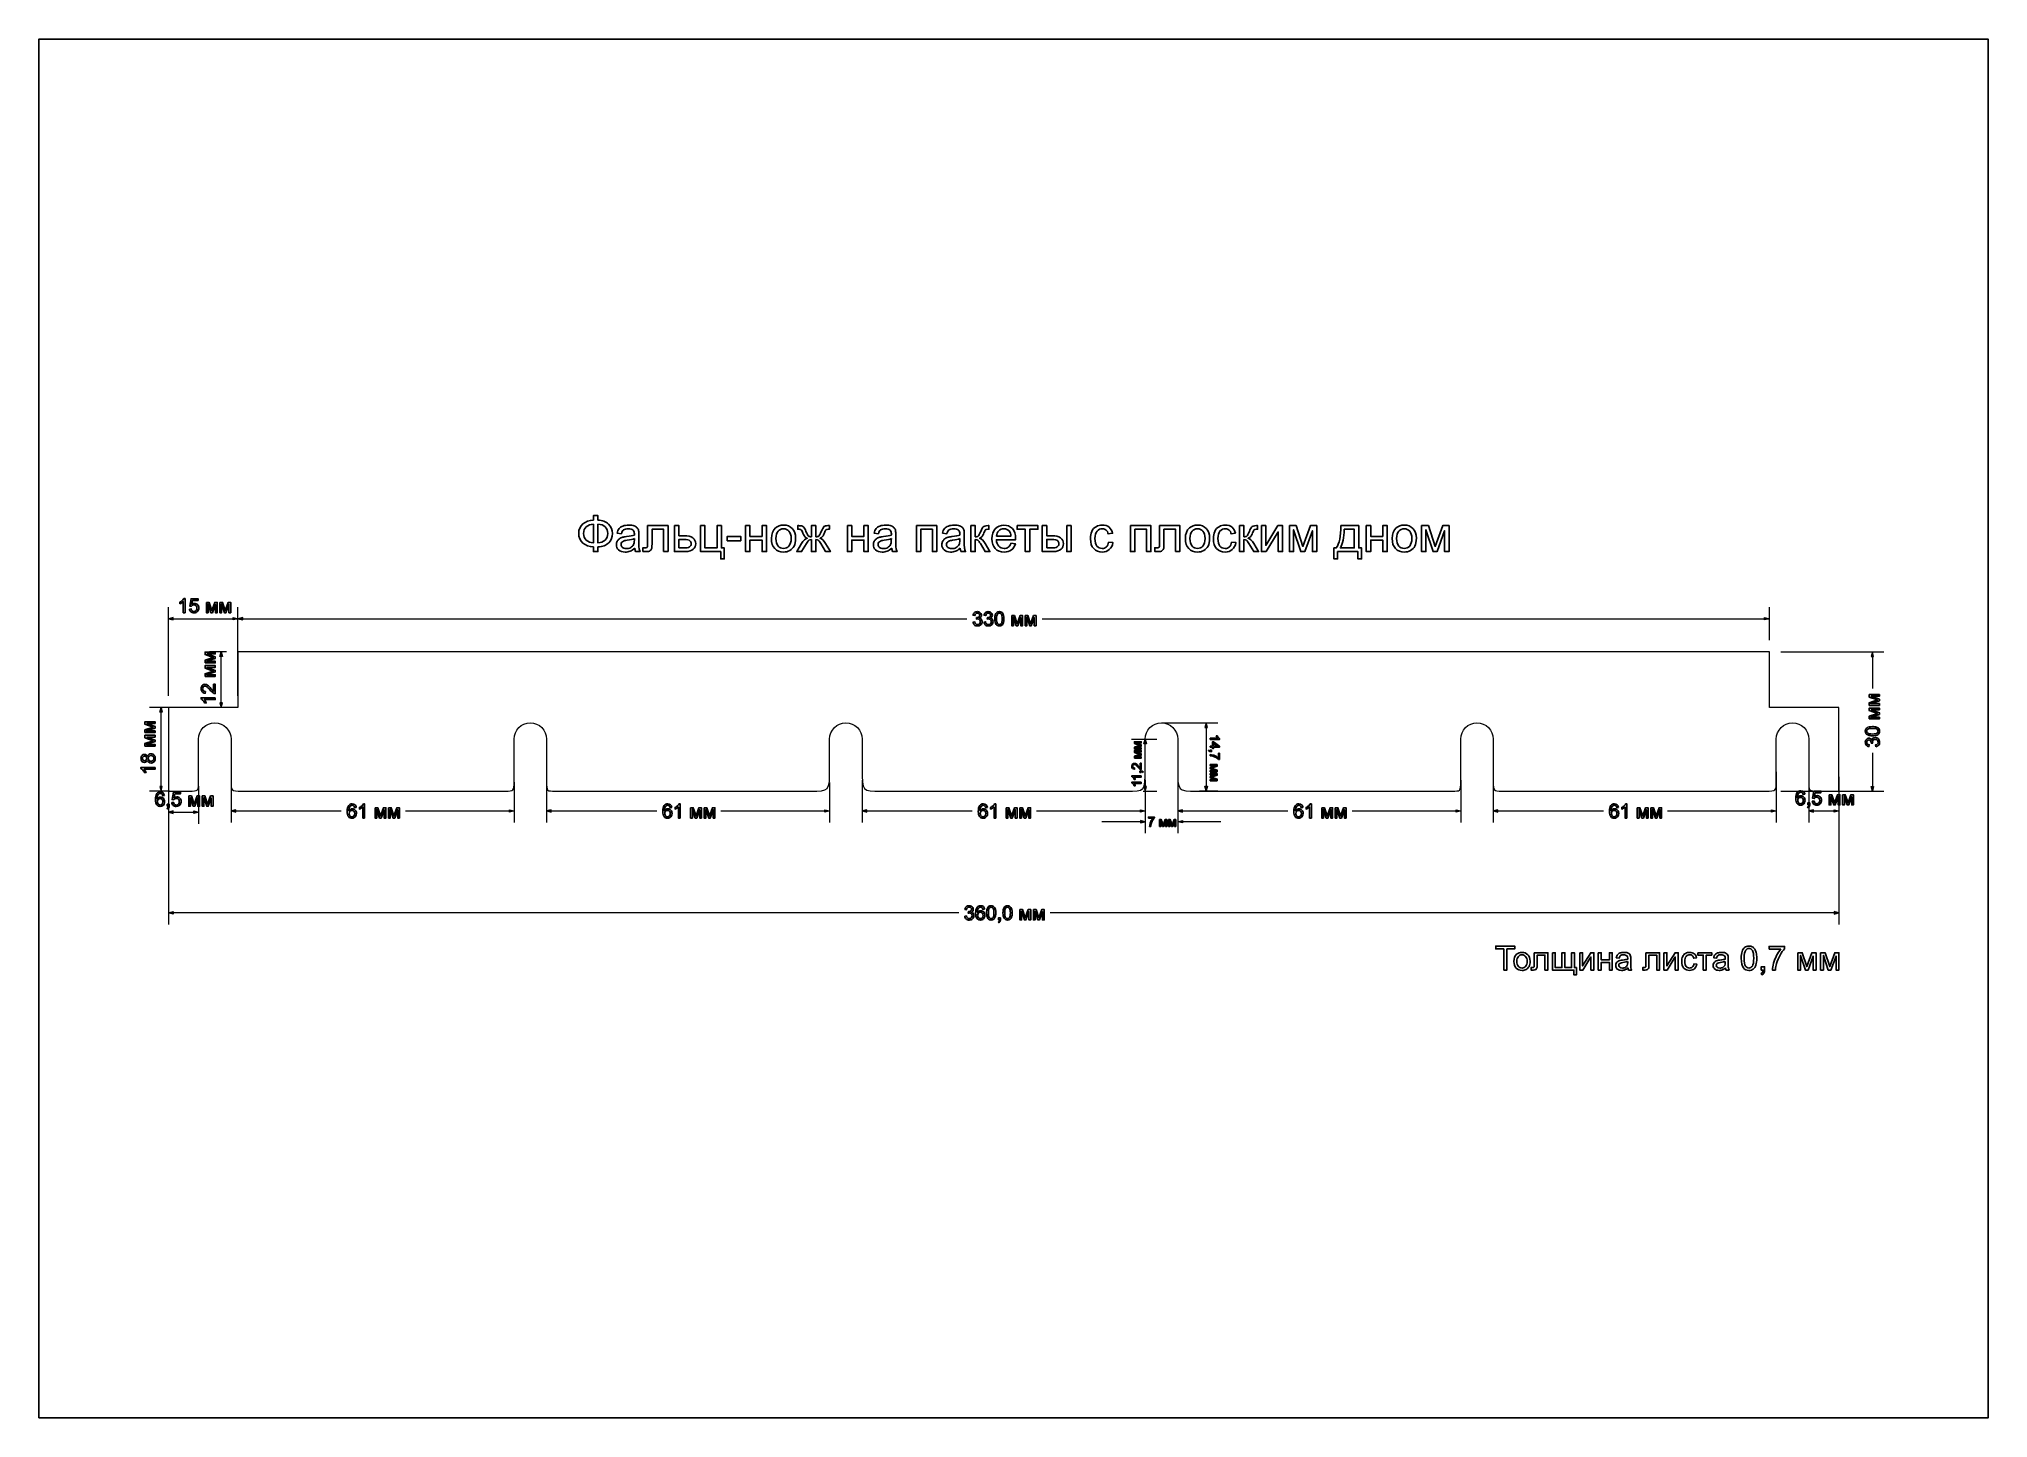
# Model space of a CAD drawing. Header units: centimetres. Extents: x -21 to 21, y -14.8 to 14.8.
import ezdxf

# ---------------------------------------------------------------- set-up
doc = ezdxf.new("R2010")
doc.units = ezdxf.units.CM
doc.header["$MEASUREMENT"] = 0
doc.layers.add('layer 1', color=7, linetype='Continuous')

msp = doc.modelspace()

# ---------------------------------------------------------------- linework, layer by layer
at = {"layer": 'layer 1', "color": 250}
msp.add_lwpolyline([(-21, -14.85), (21, -14.85), (21, 14.85), (-21, 14.85), (-21, -14.85)], close=True, dxfattribs=at)
for points, knots in [([(-9.05211, 4.48873), (-9.05211, 4.48873), (-9.05211, 4.58634), (-9.05211, 4.58634), (-9.05211, 4.58634), (-9.05211, 4.58634), (-8.95664, 4.58634), (-8.95664, 4.58634), (-8.95664, 4.58634), (-8.95664, 4.58634), (-8.95664, 4.48873), (-8.95664, 4.48873), (-8.95664, 4.48873), (-8.85884, 4.48354), (-8.78161, 4.45404), (-8.72511, 4.40023), (-8.72511, 4.40023), (-8.66844, 4.34642), (-8.64019, 4.27973), (-8.64019, 4.2), (-8.64019, 4.2), (-8.64019, 4.12187), (-8.66755, 4.05554), (-8.72243, 4.00083), (-8.72243, 4.00083), (-8.77732, 3.9463), (-8.85527, 3.91609), (-8.95664, 3.91055), (-8.95664, 3.91055), (-8.95664, 3.91055), (-8.95664, 3.81186), (-8.95664, 3.81186), (-8.95664, 3.81186), (-8.95664, 3.81186), (-9.05211, 3.81186), (-9.05211, 3.81186), (-9.05211, 3.81186), (-9.05211, 3.81186), (-9.05211, 3.91055), (-9.05211, 3.91055), (-9.05211, 3.91055), (-9.14293, 3.91412), (-9.21855, 3.94183), (-9.27898, 3.99386), (-9.27898, 3.99386), (-9.33941, 4.04571), (-9.36962, 4.11454), (-9.36962, 4.2), (-9.36962, 4.2), (-9.36962, 4.28563), (-9.33941, 4.35428), (-9.27916, 4.40577), (-9.27916, 4.40577), (-9.21891, 4.45726), (-9.14328, 4.48479), (-9.05211, 4.48873)], [0, 0, 0, 0, 0.06666667, 0.06666667, 0.06666667, 0.06666667, 0.13333333, 0.13333333, 0.13333333, 0.13333333, 0.2, 0.2, 0.2, 0.2, 0.26666667, 0.26666667, 0.26666667, 0.26666667, 0.33333333, 0.33333333, 0.33333333, 0.33333333, 0.4, 0.4, 0.4, 0.4, 0.46666667, 0.46666667, 0.46666667, 0.46666667, 0.53333333, 0.53333333, 0.53333333, 0.53333333, 0.6, 0.6, 0.6, 0.6, 0.66666667, 0.66666667, 0.66666667, 0.66666667, 0.73333333, 0.73333333, 0.73333333, 0.73333333, 0.8, 0.8, 0.8, 0.8, 0.86666667, 0.86666667, 0.86666667, 0.86666667, 1, 1, 1, 1]), ([(-9.05211, 4.40077), (-9.11539, 4.39791), (-9.16653, 4.37931), (-9.20568, 4.34463), (-9.20568, 4.34463), (-9.24483, 4.30995), (-9.2645, 4.26167), (-9.2645, 4.19964), (-9.2645, 4.19964), (-9.2645, 4.13832), (-9.24519, 4.09022), (-9.20657, 4.05518), (-9.20657, 4.05518), (-9.16796, 4.02014), (-9.11647, 4.00137), (-9.05211, 3.99851), (-9.05211, 3.99851), (-9.05211, 3.99851), (-9.05211, 4.40077), (-9.05211, 4.40077)], [0, 0, 0, 0, 0.16666667, 0.16666667, 0.16666667, 0.16666667, 0.33333333, 0.33333333, 0.33333333, 0.33333333, 0.5, 0.5, 0.5, 0.5, 0.66666667, 0.66666667, 0.66666667, 0.66666667, 1, 1, 1, 1]), ([(-8.95664, 4.40184), (-8.95664, 4.40184), (-8.95664, 3.99744), (-8.95664, 3.99744), (-8.95664, 3.99744), (-8.89102, 4.00065), (-8.83953, 4.01978), (-8.80181, 4.05482), (-8.80181, 4.05482), (-8.76409, 4.08987), (-8.74532, 4.13814), (-8.74532, 4.19964), (-8.74532, 4.19964), (-8.74532, 4.26007), (-8.76373, 4.3078), (-8.80074, 4.3432), (-8.80074, 4.3432), (-8.83775, 4.37842), (-8.88959, 4.39791), (-8.95664, 4.40184)], [0, 0, 0, 0, 0.16666667, 0.16666667, 0.16666667, 0.16666667, 0.33333333, 0.33333333, 0.33333333, 0.33333333, 0.5, 0.5, 0.5, 0.5, 0.66666667, 0.66666667, 0.66666667, 0.66666667, 1, 1, 1, 1]), ([(-8.16249, 3.88158), (-8.19753, 3.85173), (-8.23132, 3.83081), (-8.26368, 3.81847), (-8.26368, 3.81847), (-8.29604, 3.80614), (-8.33072, 3.80006), (-8.36791, 3.80006), (-8.36791, 3.80006), (-8.42905, 3.80006), (-8.47607, 3.8149), (-8.50897, 3.84476), (-8.50897, 3.84476), (-8.54187, 3.87443), (-8.55831, 3.91251), (-8.55831, 3.95882), (-8.55831, 3.95882), (-8.55831, 3.98599), (-8.55206, 4.01084), (-8.53972, 4.03337), (-8.53972, 4.03337), (-8.52721, 4.0559), (-8.51094, 4.07378), (-8.49091, 4.08736), (-8.49091, 4.08736), (-8.47071, 4.10095), (-8.44818, 4.11132), (-8.42298, 4.11829), (-8.42298, 4.11829), (-8.40438, 4.12312), (-8.37631, 4.12777), (-8.33895, 4.13242), (-8.33895, 4.13242), (-8.26279, 4.14135), (-8.20647, 4.15226), (-8.17054, 4.16478), (-8.17054, 4.16478), (-8.17018, 4.17765), (-8.17, 4.18587), (-8.17, 4.18927), (-8.17, 4.18927), (-8.17, 4.22753), (-8.17894, 4.25452), (-8.19682, 4.27026), (-8.19682, 4.27026), (-8.22095, 4.29153), (-8.25689, 4.30208), (-8.30444, 4.30208), (-8.30444, 4.30208), (-8.34896, 4.30208), (-8.38186, 4.29421), (-8.40295, 4.27866), (-8.40295, 4.27866), (-8.42423, 4.2631), (-8.43978, 4.23557), (-8.44997, 4.19588), (-8.44997, 4.19588), (-8.44997, 4.19588), (-8.54222, 4.20876), (-8.54222, 4.20876), (-8.54222, 4.20876), (-8.53382, 4.24827), (-8.52005, 4.28027), (-8.50075, 4.30458), (-8.50075, 4.30458), (-8.48144, 4.3289), (-8.45355, 4.34749), (-8.41708, 4.36072), (-8.41708, 4.36072), (-8.38078, 4.37377), (-8.33841, 4.38039), (-8.2905, 4.38039), (-8.2905, 4.38039), (-8.24294, 4.38039), (-8.20415, 4.37484), (-8.17429, 4.36358), (-8.17429, 4.36358), (-8.14461, 4.35232), (-8.12262, 4.33837), (-8.10868, 4.32139), (-8.10868, 4.32139), (-8.09473, 4.3044), (-8.0849, 4.28295), (-8.07918, 4.25703), (-8.07918, 4.25703), (-8.07614, 4.24094), (-8.07453, 4.21197), (-8.07453, 4.17032), (-8.07453, 4.17032), (-8.07453, 4.17032), (-8.07453, 4.04517), (-8.07453, 4.04517), (-8.07453, 4.04517), (-8.07453, 3.95775), (-8.07256, 3.9025), (-8.06863, 3.87908), (-8.06863, 3.87908), (-8.06488, 3.85566), (-8.05701, 3.83331), (-8.04557, 3.81186), (-8.04557, 3.81186), (-8.04557, 3.81186), (-8.14425, 3.81186), (-8.14425, 3.81186), (-8.14425, 3.81186), (-8.15373, 3.8317), (-8.15981, 3.85495), (-8.16249, 3.88158)], [0, 0, 0, 0, 0.03571429, 0.03571429, 0.03571429, 0.03571429, 0.07142857, 0.07142857, 0.07142857, 0.07142857, 0.10714286, 0.10714286, 0.10714286, 0.10714286, 0.14285714, 0.14285714, 0.14285714, 0.14285714, 0.17857143, 0.17857143, 0.17857143, 0.17857143, 0.21428571, 0.21428571, 0.21428571, 0.21428571, 0.25, 0.25, 0.25, 0.25, 0.28571429, 0.28571429, 0.28571429, 0.28571429, 0.32142857, 0.32142857, 0.32142857, 0.32142857, 0.35714286, 0.35714286, 0.35714286, 0.35714286, 0.39285714, 0.39285714, 0.39285714, 0.39285714, 0.42857143, 0.42857143, 0.42857143, 0.42857143, 0.46428571, 0.46428571, 0.46428571, 0.46428571, 0.5, 0.5, 0.5, 0.5, 0.53571429, 0.53571429, 0.53571429, 0.53571429, 0.57142857, 0.57142857, 0.57142857, 0.57142857, 0.60714286, 0.60714286, 0.60714286, 0.60714286, 0.64285714, 0.64285714, 0.64285714, 0.64285714, 0.67857143, 0.67857143, 0.67857143, 0.67857143, 0.71428571, 0.71428571, 0.71428571, 0.71428571, 0.75, 0.75, 0.75, 0.75, 0.78571429, 0.78571429, 0.78571429, 0.78571429, 0.82142857, 0.82142857, 0.82142857, 0.82142857, 0.85714286, 0.85714286, 0.85714286, 0.85714286, 0.89285714, 0.89285714, 0.89285714, 0.89285714, 0.92857143, 0.92857143, 0.92857143, 0.92857143, 1, 1, 1, 1]), ([(-7.88342, 4.36859), (-7.88342, 4.36859), (-7.44469, 4.36859), (-7.44469, 4.36859), (-7.44469, 4.36859), (-7.44469, 4.36859), (-7.44469, 3.8124), (-7.44469, 3.8124), (-7.44469, 3.8124), (-7.44469, 3.8124), (-7.53908, 3.8124), (-7.53908, 3.8124), (-7.53908, 3.8124), (-7.53908, 3.8124), (-7.53908, 4.29028), (-7.53908, 4.29028), (-7.53908, 4.29028), (-7.53908, 4.29028), (-7.78902, 4.29028), (-7.78902, 4.29028), (-7.78902, 4.29028), (-7.78902, 4.29028), (-7.78902, 4.01335), (-7.78902, 4.01335), (-7.78902, 4.01335), (-7.78902, 3.94881), (-7.79117, 3.90626), (-7.79528, 3.88552), (-7.79528, 3.88552), (-7.79957, 3.86496), (-7.81101, 3.84708), (-7.82978, 3.8317), (-7.82978, 3.8317), (-7.84873, 3.81633), (-7.87591, 3.80864), (-7.91149, 3.80864), (-7.91149, 3.80864), (-7.93348, 3.80864), (-7.95886, 3.81007), (-7.98747, 3.81275), (-7.98747, 3.81275), (-7.98747, 3.81275), (-7.98747, 3.89124), (-7.98747, 3.89124), (-7.98747, 3.89124), (-7.98747, 3.89124), (-7.94617, 3.89124), (-7.94617, 3.89124), (-7.94617, 3.89124), (-7.92668, 3.89124), (-7.91274, 3.89321), (-7.90433, 3.89732), (-7.90433, 3.89732), (-7.89593, 3.90125), (-7.89039, 3.90769), (-7.88753, 3.91645), (-7.88753, 3.91645), (-7.88485, 3.92521), (-7.88342, 3.95363), (-7.88342, 4.00173), (-7.88342, 4.00173), (-7.88342, 4.00173), (-7.88342, 4.36859), (-7.88342, 4.36859)], [0, 0, 0, 0, 0.05882353, 0.05882353, 0.05882353, 0.05882353, 0.11764706, 0.11764706, 0.11764706, 0.11764706, 0.17647059, 0.17647059, 0.17647059, 0.17647059, 0.23529412, 0.23529412, 0.23529412, 0.23529412, 0.29411765, 0.29411765, 0.29411765, 0.29411765, 0.35294118, 0.35294118, 0.35294118, 0.35294118, 0.41176471, 0.41176471, 0.41176471, 0.41176471, 0.47058824, 0.47058824, 0.47058824, 0.47058824, 0.52941176, 0.52941176, 0.52941176, 0.52941176, 0.58823529, 0.58823529, 0.58823529, 0.58823529, 0.64705882, 0.64705882, 0.64705882, 0.64705882, 0.70588235, 0.70588235, 0.70588235, 0.70588235, 0.76470588, 0.76470588, 0.76470588, 0.76470588, 0.82352941, 0.82352941, 0.82352941, 0.82352941, 0.88235294, 0.88235294, 0.88235294, 0.88235294, 1, 1, 1, 1]), ([(-7.30578, 4.36859), (-7.30578, 4.36859), (-7.21138, 4.36859), (-7.21138, 4.36859), (-7.21138, 4.36859), (-7.21138, 4.36859), (-7.21138, 4.15083), (-7.21138, 4.15083), (-7.21138, 4.15083), (-7.21138, 4.15083), (-7.09195, 4.15083), (-7.09195, 4.15083), (-7.09195, 4.15083), (-7.01401, 4.15083), (-6.95411, 4.13581), (-6.91192, 4.1056), (-6.91192, 4.1056), (-6.86991, 4.07538), (-6.84881, 4.03373), (-6.84881, 3.98063), (-6.84881, 3.98063), (-6.84881, 3.93415), (-6.86633, 3.89446), (-6.90155, 3.86138), (-6.90155, 3.86138), (-6.93659, 3.82831), (-6.99273, 3.81186), (-7.06996, 3.81186), (-7.06996, 3.81186), (-7.06996, 3.81186), (-7.30578, 3.81186), (-7.30578, 3.81186), (-7.30578, 3.81186), (-7.30578, 3.81186), (-7.30578, 4.36859), (-7.30578, 4.36859)], [0, 0, 0, 0, 0.1, 0.1, 0.1, 0.1, 0.2, 0.2, 0.2, 0.2, 0.3, 0.3, 0.3, 0.3, 0.4, 0.4, 0.4, 0.4, 0.5, 0.5, 0.5, 0.5, 0.6, 0.6, 0.6, 0.6, 0.7, 0.7, 0.7, 0.7, 0.8, 0.8, 0.8, 0.8, 1, 1, 1, 1]), ([(-6.74369, 4.36859), (-6.74369, 4.36859), (-6.64929, 4.36859), (-6.64929, 4.36859), (-6.64929, 4.36859), (-6.64929, 4.36859), (-6.64929, 3.88909), (-6.64929, 3.88909), (-6.64929, 3.88909), (-6.64929, 3.88909), (-6.38756, 3.88909), (-6.38756, 3.88909), (-6.38756, 3.88909), (-6.38756, 3.88909), (-6.38756, 4.36859), (-6.38756, 4.36859), (-6.38756, 4.36859), (-6.38756, 4.36859), (-6.29316, 4.36859), (-6.29316, 4.36859), (-6.29316, 4.36859), (-6.29316, 4.36859), (-6.29316, 3.88909), (-6.29316, 3.88909), (-6.29316, 3.88909), (-6.29316, 3.88909), (-6.23202, 3.88909), (-6.23202, 3.88909), (-6.23202, 3.88909), (-6.23202, 3.88909), (-6.23202, 3.65417), (-6.23202, 3.65417), (-6.23202, 3.65417), (-6.23202, 3.65417), (-6.30925, 3.65417), (-6.30925, 3.65417), (-6.30925, 3.65417), (-6.30925, 3.65417), (-6.30925, 3.81186), (-6.30925, 3.81186), (-6.30925, 3.81186), (-6.30925, 3.81186), (-6.74369, 3.81186), (-6.74369, 3.81186), (-6.74369, 3.81186), (-6.74369, 3.81186), (-6.74369, 4.36859), (-6.74369, 4.36859)], [0, 0, 0, 0, 0.07692308, 0.07692308, 0.07692308, 0.07692308, 0.15384615, 0.15384615, 0.15384615, 0.15384615, 0.23076923, 0.23076923, 0.23076923, 0.23076923, 0.30769231, 0.30769231, 0.30769231, 0.30769231, 0.38461538, 0.38461538, 0.38461538, 0.38461538, 0.46153846, 0.46153846, 0.46153846, 0.46153846, 0.53846154, 0.53846154, 0.53846154, 0.53846154, 0.61538462, 0.61538462, 0.61538462, 0.61538462, 0.69230769, 0.69230769, 0.69230769, 0.69230769, 0.76923077, 0.76923077, 0.76923077, 0.76923077, 0.84615385, 0.84615385, 0.84615385, 0.84615385, 1, 1, 1, 1]), ([(-5.77308, 4.36859), (-5.77308, 4.36859), (-5.67869, 4.36859), (-5.67869, 4.36859), (-5.67869, 4.36859), (-5.67869, 4.36859), (-5.67869, 4.13689), (-5.67869, 4.13689), (-5.67869, 4.13689), (-5.67869, 4.13689), (-5.41695, 4.13689), (-5.41695, 4.13689), (-5.41695, 4.13689), (-5.41695, 4.13689), (-5.41695, 4.36859), (-5.41695, 4.36859), (-5.41695, 4.36859), (-5.41695, 4.36859), (-5.32255, 4.36859), (-5.32255, 4.36859), (-5.32255, 4.36859), (-5.32255, 4.36859), (-5.32255, 3.81186), (-5.32255, 3.81186), (-5.32255, 3.81186), (-5.32255, 3.81186), (-5.41695, 3.81186), (-5.41695, 3.81186), (-5.41695, 3.81186), (-5.41695, 3.81186), (-5.41695, 4.05858), (-5.41695, 4.05858), (-5.41695, 4.05858), (-5.41695, 4.05858), (-5.67869, 4.05858), (-5.67869, 4.05858), (-5.67869, 4.05858), (-5.67869, 4.05858), (-5.67869, 3.81186), (-5.67869, 3.81186), (-5.67869, 3.81186), (-5.67869, 3.81186), (-5.77308, 3.81186), (-5.77308, 3.81186), (-5.77308, 3.81186), (-5.77308, 3.81186), (-5.77308, 4.36859), (-5.77308, 4.36859)], [0, 0, 0, 0, 0.07692308, 0.07692308, 0.07692308, 0.07692308, 0.15384615, 0.15384615, 0.15384615, 0.15384615, 0.23076923, 0.23076923, 0.23076923, 0.23076923, 0.30769231, 0.30769231, 0.30769231, 0.30769231, 0.38461538, 0.38461538, 0.38461538, 0.38461538, 0.46153846, 0.46153846, 0.46153846, 0.46153846, 0.53846154, 0.53846154, 0.53846154, 0.53846154, 0.61538462, 0.61538462, 0.61538462, 0.61538462, 0.69230769, 0.69230769, 0.69230769, 0.69230769, 0.76923077, 0.76923077, 0.76923077, 0.76923077, 0.84615385, 0.84615385, 0.84615385, 0.84615385, 1, 1, 1, 1]), ([(-5.21618, 4.09022), (-5.21618, 4.19302), (-5.18758, 4.26918), (-5.13019, 4.31871), (-5.13019, 4.31871), (-5.08245, 4.35983), (-5.02399, 4.38039), (-4.95516, 4.38039), (-4.95516, 4.38039), (-4.87882, 4.38039), (-4.81625, 4.35536), (-4.76762, 4.3053), (-4.76762, 4.3053), (-4.71917, 4.25542), (-4.69485, 4.18623), (-4.69485, 4.09809), (-4.69485, 4.09809), (-4.69485, 4.02658), (-4.70558, 3.97044), (-4.72703, 3.9295), (-4.72703, 3.9295), (-4.74849, 3.88856), (-4.77978, 3.85673), (-4.82089, 3.83403), (-4.82089, 3.83403), (-4.86184, 3.81132), (-4.90671, 3.80006), (-4.95516, 3.80006), (-4.95516, 3.80006), (-5.03311, 3.80006), (-5.09604, 3.82491), (-5.14413, 3.87479), (-5.14413, 3.87479), (-5.19222, 3.92467), (-5.21618, 3.99654), (-5.21618, 4.09022)], [0, 0, 0, 0, 0.1, 0.1, 0.1, 0.1, 0.2, 0.2, 0.2, 0.2, 0.3, 0.3, 0.3, 0.3, 0.4, 0.4, 0.4, 0.4, 0.5, 0.5, 0.5, 0.5, 0.6, 0.6, 0.6, 0.6, 0.7, 0.7, 0.7, 0.7, 0.8, 0.8, 0.8, 0.8, 1, 1, 1, 1]), ([(-5.11964, 4.09004), (-5.11964, 4.01889), (-5.10409, 3.96561), (-5.07298, 3.93039), (-5.07298, 3.93039), (-5.04169, 3.89499), (-5.00254, 3.87729), (-4.95516, 3.87729), (-4.95516, 3.87729), (-4.90832, 3.87729), (-4.86934, 3.89499), (-4.83806, 3.93057), (-4.83806, 3.93057), (-4.80695, 3.96615), (-4.7914, 4.02032), (-4.7914, 4.09308), (-4.7914, 4.09308), (-4.7914, 4.16174), (-4.80713, 4.21376), (-4.83842, 4.24898), (-4.83842, 4.24898), (-4.8697, 4.28438), (-4.90868, 4.30208), (-4.95516, 4.30208), (-4.95516, 4.30208), (-5.00254, 4.30208), (-5.04169, 4.28456), (-5.07298, 4.24934), (-5.07298, 4.24934), (-5.10409, 4.21412), (-5.11964, 4.16102), (-5.11964, 4.09004)], [0, 0, 0, 0, 0.11111111, 0.11111111, 0.11111111, 0.11111111, 0.22222222, 0.22222222, 0.22222222, 0.22222222, 0.33333333, 0.33333333, 0.33333333, 0.33333333, 0.44444444, 0.44444444, 0.44444444, 0.44444444, 0.55555556, 0.55555556, 0.55555556, 0.55555556, 0.66666667, 0.66666667, 0.66666667, 0.66666667, 0.77777778, 0.77777778, 0.77777778, 0.77777778, 1, 1, 1, 1]), ([(-4.25935, 4.36859), (-4.25935, 4.36859), (-4.25935, 4.1283), (-4.25935, 4.1283), (-4.25935, 4.1283), (-4.22895, 4.1283), (-4.2075, 4.13402), (-4.19517, 4.14529), (-4.19517, 4.14529), (-4.18283, 4.15673), (-4.16513, 4.19016), (-4.14225, 4.24594), (-4.14225, 4.24594), (-4.12079, 4.29886), (-4.1013, 4.33247), (-4.08378, 4.34713), (-4.08378, 4.34713), (-4.06662, 4.36143), (-4.03945, 4.36859), (-4.00208, 4.36859), (-4.00208, 4.36859), (-4.00208, 4.36859), (-3.96758, 4.36859), (-3.96758, 4.36859), (-3.96758, 4.36859), (-3.96758, 4.36859), (-3.96758, 4.29082), (-3.96758, 4.29082), (-3.96758, 4.29082), (-3.96758, 4.29082), (-3.99314, 4.29135), (-3.99314, 4.29135), (-3.99314, 4.29135), (-4.01835, 4.29135), (-4.03426, 4.2876), (-4.04123, 4.28027), (-4.04123, 4.28027), (-4.04856, 4.27258), (-4.05983, 4.2497), (-4.07485, 4.21162), (-4.07485, 4.21162), (-4.08879, 4.17514), (-4.10166, 4.15011), (-4.11346, 4.13599), (-4.11346, 4.13599), (-4.12526, 4.12205), (-4.14385, 4.10935), (-4.16888, 4.09773), (-4.16888, 4.09773), (-4.12812, 4.08683), (-4.08843, 4.0491), (-4.04964, 3.98438), (-4.04964, 3.98438), (-4.04964, 3.98438), (-3.94612, 3.81186), (-3.94612, 3.81186), (-3.94612, 3.81186), (-3.94612, 3.81186), (-4.04982, 3.81186), (-4.04982, 3.81186), (-4.04982, 3.81186), (-4.04982, 3.81186), (-4.15065, 3.98421), (-4.15065, 3.98421), (-4.15065, 3.98421), (-4.17121, 4.01925), (-4.18927, 4.04213), (-4.20446, 4.05304), (-4.20446, 4.05304), (-4.21984, 4.06394), (-4.23807, 4.06931), (-4.25935, 4.06931), (-4.25935, 4.06931), (-4.25935, 4.06931), (-4.25935, 3.81186), (-4.25935, 3.81186), (-4.25935, 3.81186), (-4.25935, 3.81186), (-4.35589, 3.81186), (-4.35589, 3.81186), (-4.35589, 3.81186), (-4.35589, 3.81186), (-4.35589, 4.06931), (-4.35589, 4.06931), (-4.35589, 4.06931), (-4.37681, 4.06931), (-4.39486, 4.06394), (-4.41006, 4.05322), (-4.41006, 4.05322), (-4.42544, 4.04249), (-4.44331, 4.01943), (-4.4637, 3.98403), (-4.4637, 3.98403), (-4.4637, 3.98403), (-4.56542, 3.81186), (-4.56542, 3.81186), (-4.56542, 3.81186), (-4.56542, 3.81186), (-4.66912, 3.81186), (-4.66912, 3.81186), (-4.66912, 3.81186), (-4.66912, 3.81186), (-4.56596, 3.98438), (-4.56596, 3.98438), (-4.56596, 3.98438), (-4.52681, 4.0491), (-4.48676, 4.08683), (-4.446, 4.09773), (-4.446, 4.09773), (-4.47389, 4.1106), (-4.49355, 4.12473), (-4.50464, 4.13992), (-4.50464, 4.13992), (-4.5159, 4.15512), (-4.53253, 4.19141), (-4.55487, 4.2488), (-4.55487, 4.2488), (-4.56256, 4.26811), (-4.57079, 4.27991), (-4.57955, 4.2842), (-4.57955, 4.2842), (-4.58866, 4.28867), (-4.60207, 4.29082), (-4.61995, 4.29082), (-4.61995, 4.29082), (-4.62442, 4.29082), (-4.63372, 4.29064), (-4.64766, 4.29028), (-4.64766, 4.29028), (-4.64766, 4.29028), (-4.64766, 4.36859), (-4.64766, 4.36859), (-4.64766, 4.36859), (-4.64766, 4.36859), (-4.63461, 4.36859), (-4.63461, 4.36859), (-4.63461, 4.36859), (-4.59814, 4.36859), (-4.57257, 4.36644), (-4.55773, 4.36197), (-4.55773, 4.36197), (-4.5429, 4.35768), (-4.52967, 4.34838), (-4.51787, 4.33426), (-4.51787, 4.33426), (-4.50625, 4.32014), (-4.49105, 4.29082), (-4.47246, 4.24594), (-4.47246, 4.24594), (-4.44975, 4.19106), (-4.43223, 4.1578), (-4.42007, 4.146), (-4.42007, 4.146), (-4.40792, 4.1342), (-4.38646, 4.1283), (-4.35589, 4.1283), (-4.35589, 4.1283), (-4.35589, 4.1283), (-4.35589, 4.36859), (-4.35589, 4.36859), (-4.35589, 4.36859), (-4.35589, 4.36859), (-4.25935, 4.36859), (-4.25935, 4.36859)], [0, 0, 0, 0, 0.02380952, 0.02380952, 0.02380952, 0.02380952, 0.04761905, 0.04761905, 0.04761905, 0.04761905, 0.07142857, 0.07142857, 0.07142857, 0.07142857, 0.0952381, 0.0952381, 0.0952381, 0.0952381, 0.11904762, 0.11904762, 0.11904762, 0.11904762, 0.14285714, 0.14285714, 0.14285714, 0.14285714, 0.16666667, 0.16666667, 0.16666667, 0.16666667, 0.19047619, 0.19047619, 0.19047619, 0.19047619, 0.21428571, 0.21428571, 0.21428571, 0.21428571, 0.23809524, 0.23809524, 0.23809524, 0.23809524, 0.26190476, 0.26190476, 0.26190476, 0.26190476, 0.28571429, 0.28571429, 0.28571429, 0.28571429, 0.30952381, 0.30952381, 0.30952381, 0.30952381, 0.33333333, 0.33333333, 0.33333333, 0.33333333, 0.35714286, 0.35714286, 0.35714286, 0.35714286, 0.38095238, 0.38095238, 0.38095238, 0.38095238, 0.4047619, 0.4047619, 0.4047619, 0.4047619, 0.42857143, 0.42857143, 0.42857143, 0.42857143, 0.45238095, 0.45238095, 0.45238095, 0.45238095, 0.47619048, 0.47619048, 0.47619048, 0.47619048, 0.5, 0.5, 0.5, 0.5, 0.52380952, 0.52380952, 0.52380952, 0.52380952, 0.54761905, 0.54761905, 0.54761905, 0.54761905, 0.57142857, 0.57142857, 0.57142857, 0.57142857, 0.5952381, 0.5952381, 0.5952381, 0.5952381, 0.61904762, 0.61904762, 0.61904762, 0.61904762, 0.64285714, 0.64285714, 0.64285714, 0.64285714, 0.66666667, 0.66666667, 0.66666667, 0.66666667, 0.69047619, 0.69047619, 0.69047619, 0.69047619, 0.71428571, 0.71428571, 0.71428571, 0.71428571, 0.73809524, 0.73809524, 0.73809524, 0.73809524, 0.76190476, 0.76190476, 0.76190476, 0.76190476, 0.78571429, 0.78571429, 0.78571429, 0.78571429, 0.80952381, 0.80952381, 0.80952381, 0.80952381, 0.83333333, 0.83333333, 0.83333333, 0.83333333, 0.85714286, 0.85714286, 0.85714286, 0.85714286, 0.88095238, 0.88095238, 0.88095238, 0.88095238, 0.9047619, 0.9047619, 0.9047619, 0.9047619, 0.92857143, 0.92857143, 0.92857143, 0.92857143, 0.95238095, 0.95238095, 0.95238095, 0.95238095, 1, 1, 1, 1]), ([(-3.58051, 4.36859), (-3.58051, 4.36859), (-3.48612, 4.36859), (-3.48612, 4.36859), (-3.48612, 4.36859), (-3.48612, 4.36859), (-3.48612, 4.13689), (-3.48612, 4.13689), (-3.48612, 4.13689), (-3.48612, 4.13689), (-3.22438, 4.13689), (-3.22438, 4.13689), (-3.22438, 4.13689), (-3.22438, 4.13689), (-3.22438, 4.36859), (-3.22438, 4.36859), (-3.22438, 4.36859), (-3.22438, 4.36859), (-3.12998, 4.36859), (-3.12998, 4.36859), (-3.12998, 4.36859), (-3.12998, 4.36859), (-3.12998, 3.81186), (-3.12998, 3.81186), (-3.12998, 3.81186), (-3.12998, 3.81186), (-3.22438, 3.81186), (-3.22438, 3.81186), (-3.22438, 3.81186), (-3.22438, 3.81186), (-3.22438, 4.05858), (-3.22438, 4.05858), (-3.22438, 4.05858), (-3.22438, 4.05858), (-3.48612, 4.05858), (-3.48612, 4.05858), (-3.48612, 4.05858), (-3.48612, 4.05858), (-3.48612, 3.81186), (-3.48612, 3.81186), (-3.48612, 3.81186), (-3.48612, 3.81186), (-3.58051, 3.81186), (-3.58051, 3.81186), (-3.58051, 3.81186), (-3.58051, 3.81186), (-3.58051, 4.36859), (-3.58051, 4.36859)], [0, 0, 0, 0, 0.07692308, 0.07692308, 0.07692308, 0.07692308, 0.15384615, 0.15384615, 0.15384615, 0.15384615, 0.23076923, 0.23076923, 0.23076923, 0.23076923, 0.30769231, 0.30769231, 0.30769231, 0.30769231, 0.38461538, 0.38461538, 0.38461538, 0.38461538, 0.46153846, 0.46153846, 0.46153846, 0.46153846, 0.53846154, 0.53846154, 0.53846154, 0.53846154, 0.61538462, 0.61538462, 0.61538462, 0.61538462, 0.69230769, 0.69230769, 0.69230769, 0.69230769, 0.76923077, 0.76923077, 0.76923077, 0.76923077, 0.84615385, 0.84615385, 0.84615385, 0.84615385, 1, 1, 1, 1]), ([(-2.62457, 3.88158), (-2.65961, 3.85173), (-2.6934, 3.83081), (-2.72576, 3.81847), (-2.72576, 3.81847), (-2.75812, 3.80614), (-2.7928, 3.80006), (-2.82999, 3.80006), (-2.82999, 3.80006), (-2.89113, 3.80006), (-2.93815, 3.8149), (-2.97105, 3.84476), (-2.97105, 3.84476), (-3.00395, 3.87443), (-3.02039, 3.91251), (-3.02039, 3.95882), (-3.02039, 3.95882), (-3.02039, 3.98599), (-3.01414, 4.01084), (-3.0018, 4.03337), (-3.0018, 4.03337), (-2.98929, 4.0559), (-2.97302, 4.07378), (-2.95299, 4.08736), (-2.95299, 4.08736), (-2.93279, 4.10095), (-2.91026, 4.11132), (-2.88506, 4.11829), (-2.88506, 4.11829), (-2.86646, 4.12312), (-2.83839, 4.12777), (-2.80103, 4.13242), (-2.80103, 4.13242), (-2.72487, 4.14135), (-2.66855, 4.15226), (-2.63262, 4.16478), (-2.63262, 4.16478), (-2.63226, 4.17765), (-2.63208, 4.18587), (-2.63208, 4.18927), (-2.63208, 4.18927), (-2.63208, 4.22753), (-2.64102, 4.25452), (-2.6589, 4.27026), (-2.6589, 4.27026), (-2.68303, 4.29153), (-2.71897, 4.30208), (-2.76652, 4.30208), (-2.76652, 4.30208), (-2.81104, 4.30208), (-2.84394, 4.29421), (-2.86503, 4.27866), (-2.86503, 4.27866), (-2.88631, 4.2631), (-2.90186, 4.23557), (-2.91205, 4.19588), (-2.91205, 4.19588), (-2.91205, 4.19588), (-3.0043, 4.20876), (-3.0043, 4.20876), (-3.0043, 4.20876), (-2.9959, 4.24827), (-2.98213, 4.28027), (-2.96283, 4.30458), (-2.96283, 4.30458), (-2.94352, 4.3289), (-2.91563, 4.34749), (-2.87916, 4.36072), (-2.87916, 4.36072), (-2.84286, 4.37377), (-2.80049, 4.38039), (-2.75258, 4.38039), (-2.75258, 4.38039), (-2.70502, 4.38039), (-2.66623, 4.37484), (-2.63637, 4.36358), (-2.63637, 4.36358), (-2.60669, 4.35232), (-2.5847, 4.33837), (-2.57076, 4.32139), (-2.57076, 4.32139), (-2.55681, 4.3044), (-2.54698, 4.28295), (-2.54126, 4.25703), (-2.54126, 4.25703), (-2.53822, 4.24094), (-2.53661, 4.21197), (-2.53661, 4.17032), (-2.53661, 4.17032), (-2.53661, 4.17032), (-2.53661, 4.04517), (-2.53661, 4.04517), (-2.53661, 4.04517), (-2.53661, 3.95775), (-2.53464, 3.9025), (-2.53071, 3.87908), (-2.53071, 3.87908), (-2.52696, 3.85566), (-2.51909, 3.83331), (-2.50765, 3.81186), (-2.50765, 3.81186), (-2.50765, 3.81186), (-2.60633, 3.81186), (-2.60633, 3.81186), (-2.60633, 3.81186), (-2.61581, 3.8317), (-2.62189, 3.85495), (-2.62457, 3.88158)], [0, 0, 0, 0, 0.03571429, 0.03571429, 0.03571429, 0.03571429, 0.07142857, 0.07142857, 0.07142857, 0.07142857, 0.10714286, 0.10714286, 0.10714286, 0.10714286, 0.14285714, 0.14285714, 0.14285714, 0.14285714, 0.17857143, 0.17857143, 0.17857143, 0.17857143, 0.21428571, 0.21428571, 0.21428571, 0.21428571, 0.25, 0.25, 0.25, 0.25, 0.28571429, 0.28571429, 0.28571429, 0.28571429, 0.32142857, 0.32142857, 0.32142857, 0.32142857, 0.35714286, 0.35714286, 0.35714286, 0.35714286, 0.39285714, 0.39285714, 0.39285714, 0.39285714, 0.42857143, 0.42857143, 0.42857143, 0.42857143, 0.46428571, 0.46428571, 0.46428571, 0.46428571, 0.5, 0.5, 0.5, 0.5, 0.53571429, 0.53571429, 0.53571429, 0.53571429, 0.57142857, 0.57142857, 0.57142857, 0.57142857, 0.60714286, 0.60714286, 0.60714286, 0.60714286, 0.64285714, 0.64285714, 0.64285714, 0.64285714, 0.67857143, 0.67857143, 0.67857143, 0.67857143, 0.71428571, 0.71428571, 0.71428571, 0.71428571, 0.75, 0.75, 0.75, 0.75, 0.78571429, 0.78571429, 0.78571429, 0.78571429, 0.82142857, 0.82142857, 0.82142857, 0.82142857, 0.85714286, 0.85714286, 0.85714286, 0.85714286, 0.89285714, 0.89285714, 0.89285714, 0.89285714, 0.92857143, 0.92857143, 0.92857143, 0.92857143, 1, 1, 1, 1]), ([(-2.09359, 4.36859), (-2.09359, 4.36859), (-1.65379, 4.36859), (-1.65379, 4.36859), (-1.65379, 4.36859), (-1.65379, 4.36859), (-1.65379, 3.81186), (-1.65379, 3.81186), (-1.65379, 3.81186), (-1.65379, 3.81186), (-1.74819, 3.81186), (-1.74819, 3.81186), (-1.74819, 3.81186), (-1.74819, 3.81186), (-1.74819, 4.29028), (-1.74819, 4.29028), (-1.74819, 4.29028), (-1.74819, 4.29028), (-1.9992, 4.29028), (-1.9992, 4.29028), (-1.9992, 4.29028), (-1.9992, 4.29028), (-1.9992, 3.81186), (-1.9992, 3.81186), (-1.9992, 3.81186), (-1.9992, 3.81186), (-2.09359, 3.81186), (-2.09359, 3.81186), (-2.09359, 3.81186), (-2.09359, 3.81186), (-2.09359, 4.36859), (-2.09359, 4.36859)], [0, 0, 0, 0, 0.11111111, 0.11111111, 0.11111111, 0.11111111, 0.22222222, 0.22222222, 0.22222222, 0.22222222, 0.33333333, 0.33333333, 0.33333333, 0.33333333, 0.44444444, 0.44444444, 0.44444444, 0.44444444, 0.55555556, 0.55555556, 0.55555556, 0.55555556, 0.66666667, 0.66666667, 0.66666667, 0.66666667, 0.77777778, 0.77777778, 0.77777778, 0.77777778, 1, 1, 1, 1]), ([(-1.14909, 3.88158), (-1.18413, 3.85173), (-1.21792, 3.83081), (-1.25028, 3.81847), (-1.25028, 3.81847), (-1.28264, 3.80614), (-1.31732, 3.80006), (-1.35451, 3.80006), (-1.35451, 3.80006), (-1.41565, 3.80006), (-1.46267, 3.8149), (-1.49557, 3.84476), (-1.49557, 3.84476), (-1.52847, 3.87443), (-1.54491, 3.91251), (-1.54491, 3.95882), (-1.54491, 3.95882), (-1.54491, 3.98599), (-1.53866, 4.01084), (-1.52632, 4.03337), (-1.52632, 4.03337), (-1.51381, 4.0559), (-1.49754, 4.07378), (-1.47751, 4.08736), (-1.47751, 4.08736), (-1.45731, 4.10095), (-1.43478, 4.11132), (-1.40958, 4.11829), (-1.40958, 4.11829), (-1.39098, 4.12312), (-1.36291, 4.12777), (-1.32555, 4.13242), (-1.32555, 4.13242), (-1.24939, 4.14135), (-1.19307, 4.15226), (-1.15714, 4.16478), (-1.15714, 4.16478), (-1.15678, 4.17765), (-1.1566, 4.18587), (-1.1566, 4.18927), (-1.1566, 4.18927), (-1.1566, 4.22753), (-1.16554, 4.25452), (-1.18342, 4.27026), (-1.18342, 4.27026), (-1.20755, 4.29153), (-1.24349, 4.30208), (-1.29104, 4.30208), (-1.29104, 4.30208), (-1.33556, 4.30208), (-1.36846, 4.29421), (-1.38955, 4.27866), (-1.38955, 4.27866), (-1.41083, 4.2631), (-1.42638, 4.23557), (-1.43657, 4.19588), (-1.43657, 4.19588), (-1.43657, 4.19588), (-1.52882, 4.20876), (-1.52882, 4.20876), (-1.52882, 4.20876), (-1.52042, 4.24827), (-1.50665, 4.28027), (-1.48735, 4.30458), (-1.48735, 4.30458), (-1.46804, 4.3289), (-1.44015, 4.34749), (-1.40368, 4.36072), (-1.40368, 4.36072), (-1.36738, 4.37377), (-1.32501, 4.38039), (-1.2771, 4.38039), (-1.2771, 4.38039), (-1.22954, 4.38039), (-1.19075, 4.37484), (-1.16089, 4.36358), (-1.16089, 4.36358), (-1.13121, 4.35232), (-1.10922, 4.33837), (-1.09528, 4.32139), (-1.09528, 4.32139), (-1.08133, 4.3044), (-1.0715, 4.28295), (-1.06578, 4.25703), (-1.06578, 4.25703), (-1.06274, 4.24094), (-1.06113, 4.21197), (-1.06113, 4.17032), (-1.06113, 4.17032), (-1.06113, 4.17032), (-1.06113, 4.04517), (-1.06113, 4.04517), (-1.06113, 4.04517), (-1.06113, 3.95775), (-1.05916, 3.9025), (-1.05523, 3.87908), (-1.05523, 3.87908), (-1.05148, 3.85566), (-1.04361, 3.83331), (-1.03217, 3.81186), (-1.03217, 3.81186), (-1.03217, 3.81186), (-1.13085, 3.81186), (-1.13085, 3.81186), (-1.13085, 3.81186), (-1.14033, 3.8317), (-1.14641, 3.85495), (-1.14909, 3.88158)], [0, 0, 0, 0, 0.03571429, 0.03571429, 0.03571429, 0.03571429, 0.07142857, 0.07142857, 0.07142857, 0.07142857, 0.10714286, 0.10714286, 0.10714286, 0.10714286, 0.14285714, 0.14285714, 0.14285714, 0.14285714, 0.17857143, 0.17857143, 0.17857143, 0.17857143, 0.21428571, 0.21428571, 0.21428571, 0.21428571, 0.25, 0.25, 0.25, 0.25, 0.28571429, 0.28571429, 0.28571429, 0.28571429, 0.32142857, 0.32142857, 0.32142857, 0.32142857, 0.35714286, 0.35714286, 0.35714286, 0.35714286, 0.39285714, 0.39285714, 0.39285714, 0.39285714, 0.42857143, 0.42857143, 0.42857143, 0.42857143, 0.46428571, 0.46428571, 0.46428571, 0.46428571, 0.5, 0.5, 0.5, 0.5, 0.53571429, 0.53571429, 0.53571429, 0.53571429, 0.57142857, 0.57142857, 0.57142857, 0.57142857, 0.60714286, 0.60714286, 0.60714286, 0.60714286, 0.64285714, 0.64285714, 0.64285714, 0.64285714, 0.67857143, 0.67857143, 0.67857143, 0.67857143, 0.71428571, 0.71428571, 0.71428571, 0.71428571, 0.75, 0.75, 0.75, 0.75, 0.78571429, 0.78571429, 0.78571429, 0.78571429, 0.82142857, 0.82142857, 0.82142857, 0.82142857, 0.85714286, 0.85714286, 0.85714286, 0.85714286, 0.89285714, 0.89285714, 0.89285714, 0.89285714, 0.92857143, 0.92857143, 0.92857143, 0.92857143, 1, 1, 1, 1]), ([(-0.91722, 4.36859), (-0.91722, 4.36859), (-0.82282, 4.36859), (-0.82282, 4.36859), (-0.82282, 4.36859), (-0.82282, 4.36859), (-0.82282, 4.1283), (-0.82282, 4.1283), (-0.82282, 4.1283), (-0.79278, 4.1283), (-0.77169, 4.13402), (-0.75953, 4.14565), (-0.75953, 4.14565), (-0.74755, 4.15709), (-0.72985, 4.19052), (-0.70625, 4.24612), (-0.70625, 4.24612), (-0.68766, 4.2901), (-0.67264, 4.31906), (-0.6612, 4.33301), (-0.6612, 4.33301), (-0.64958, 4.34695), (-0.63635, 4.35643), (-0.62133, 4.36126), (-0.62133, 4.36126), (-0.60614, 4.36608), (-0.582, 4.36859), (-0.54892, 4.36859), (-0.54892, 4.36859), (-0.54892, 4.36859), (-0.52997, 4.36859), (-0.52997, 4.36859), (-0.52997, 4.36859), (-0.52997, 4.36859), (-0.52997, 4.29082), (-0.52997, 4.29082), (-0.52997, 4.29082), (-0.52997, 4.29082), (-0.55625, 4.29135), (-0.55625, 4.29135), (-0.55625, 4.29135), (-0.58111, 4.29135), (-0.59702, 4.2876), (-0.60399, 4.28027), (-0.60399, 4.28027), (-0.61132, 4.27258), (-0.62258, 4.2497), (-0.6376, 4.21162), (-0.6376, 4.21162), (-0.6519, 4.17514), (-0.66495, 4.14994), (-0.67693, 4.13599), (-0.67693, 4.13599), (-0.68873, 4.12205), (-0.70715, 4.10935), (-0.732, 4.09773), (-0.732, 4.09773), (-0.69141, 4.08683), (-0.65137, 4.0491), (-0.61203, 3.98438), (-0.61203, 3.98438), (-0.61203, 3.98438), (-0.50852, 3.81186), (-0.50852, 3.81186), (-0.50852, 3.81186), (-0.50852, 3.81186), (-0.61221, 3.81186), (-0.61221, 3.81186), (-0.61221, 3.81186), (-0.61221, 3.81186), (-0.7143, 3.98385), (-0.7143, 3.98385), (-0.7143, 3.98385), (-0.73486, 4.01871), (-0.75274, 4.04159), (-0.76793, 4.05268), (-0.76793, 4.05268), (-0.78331, 4.06376), (-0.80154, 4.06931), (-0.82282, 4.06931), (-0.82282, 4.06931), (-0.82282, 4.06931), (-0.82282, 3.81186), (-0.82282, 3.81186), (-0.82282, 3.81186), (-0.82282, 3.81186), (-0.91722, 3.81186), (-0.91722, 3.81186), (-0.91722, 3.81186), (-0.91722, 3.81186), (-0.91722, 4.36859), (-0.91722, 4.36859)], [0, 0, 0, 0, 0.04166667, 0.04166667, 0.04166667, 0.04166667, 0.08333333, 0.08333333, 0.08333333, 0.08333333, 0.125, 0.125, 0.125, 0.125, 0.16666667, 0.16666667, 0.16666667, 0.16666667, 0.20833333, 0.20833333, 0.20833333, 0.20833333, 0.25, 0.25, 0.25, 0.25, 0.29166667, 0.29166667, 0.29166667, 0.29166667, 0.33333333, 0.33333333, 0.33333333, 0.33333333, 0.375, 0.375, 0.375, 0.375, 0.41666667, 0.41666667, 0.41666667, 0.41666667, 0.45833333, 0.45833333, 0.45833333, 0.45833333, 0.5, 0.5, 0.5, 0.5, 0.54166667, 0.54166667, 0.54166667, 0.54166667, 0.58333333, 0.58333333, 0.58333333, 0.58333333, 0.625, 0.625, 0.625, 0.625, 0.66666667, 0.66666667, 0.66666667, 0.66666667, 0.70833333, 0.70833333, 0.70833333, 0.70833333, 0.75, 0.75, 0.75, 0.75, 0.79166667, 0.79166667, 0.79166667, 0.79166667, 0.83333333, 0.83333333, 0.83333333, 0.83333333, 0.875, 0.875, 0.875, 0.875, 0.91666667, 0.91666667, 0.91666667, 0.91666667, 1, 1, 1, 1]), ([(-0.05513, 3.99207), (-0.05513, 3.99207), (0.04248, 3.9792), (0.04248, 3.9792), (0.04248, 3.9792), (0.02729, 3.92253), (-0.00114, 3.87837), (-0.04262, 3.84708), (-0.04262, 3.84708), (-0.08409, 3.81579), (-0.13701, 3.80006), (-0.20155, 3.80006), (-0.20155, 3.80006), (-0.28272, 3.80006), (-0.34708, 3.82509), (-0.39464, 3.87515), (-0.39464, 3.87515), (-0.44219, 3.92503), (-0.46597, 3.99529), (-0.46597, 4.08557), (-0.46597, 4.08557), (-0.46597, 4.1789), (-0.44201, 4.25148), (-0.39392, 4.30297), (-0.39392, 4.30297), (-0.34583, 4.35464), (-0.28343, 4.38039), (-0.20674, 4.38039), (-0.20674, 4.38039), (-0.13254, 4.38039), (-0.07194, 4.35518), (-0.02492, 4.30458), (-0.02492, 4.30458), (0.0221, 4.25399), (0.0457, 4.18283), (0.0457, 4.09112), (0.0457, 4.09112), (0.0457, 4.08557), (0.04552, 4.07717), (0.04517, 4.06609), (0.04517, 4.06609), (0.04517, 4.06609), (-0.36943, 4.06609), (-0.36943, 4.06609), (-0.36943, 4.06609), (-0.36585, 4.00512), (-0.34869, 3.95828), (-0.31758, 3.92592), (-0.31758, 3.92592), (-0.28665, 3.89356), (-0.24786, 3.87729), (-0.20155, 3.87729), (-0.20155, 3.87729), (-0.16705, 3.87729), (-0.13755, 3.88641), (-0.11323, 3.90465), (-0.11323, 3.90465), (-0.08874, 3.92288), (-0.06943, 3.95202), (-0.05513, 3.99207)], [0, 0, 0, 0, 0.0625, 0.0625, 0.0625, 0.0625, 0.125, 0.125, 0.125, 0.125, 0.1875, 0.1875, 0.1875, 0.1875, 0.25, 0.25, 0.25, 0.25, 0.3125, 0.3125, 0.3125, 0.3125, 0.375, 0.375, 0.375, 0.375, 0.4375, 0.4375, 0.4375, 0.4375, 0.5, 0.5, 0.5, 0.5, 0.5625, 0.5625, 0.5625, 0.5625, 0.625, 0.625, 0.625, 0.625, 0.6875, 0.6875, 0.6875, 0.6875, 0.75, 0.75, 0.75, 0.75, 0.8125, 0.8125, 0.8125, 0.8125, 0.875, 0.875, 0.875, 0.875, 1, 1, 1, 1]), ([(-0.36406, 4.14332), (-0.36406, 4.14332), (-0.05406, 4.14332), (-0.05406, 4.14332), (-0.05406, 4.14332), (-0.05817, 4.19016), (-0.07015, 4.2252), (-0.08964, 4.24862), (-0.08964, 4.24862), (-0.11949, 4.28492), (-0.15847, 4.30315), (-0.2062, 4.30315), (-0.2062, 4.30315), (-0.24947, 4.30315), (-0.28576, 4.28867), (-0.31526, 4.25971), (-0.31526, 4.25971), (-0.34458, 4.23075), (-0.36085, 4.19195), (-0.36406, 4.14332)], [0, 0, 0, 0, 0.16666667, 0.16666667, 0.16666667, 0.16666667, 0.33333333, 0.33333333, 0.33333333, 0.33333333, 0.5, 0.5, 0.5, 0.5, 0.66666667, 0.66666667, 0.66666667, 0.66666667, 1, 1, 1, 1]), ([(0.0768, 4.36859), (0.0768, 4.36859), (0.52733, 4.36859), (0.52733, 4.36859), (0.52733, 4.36859), (0.52733, 4.36859), (0.52733, 4.29028), (0.52733, 4.29028), (0.52733, 4.29028), (0.52733, 4.29028), (0.34927, 4.29028), (0.34927, 4.29028), (0.34927, 4.29028), (0.34927, 4.29028), (0.34927, 3.81186), (0.34927, 3.81186), (0.34927, 3.81186), (0.34927, 3.81186), (0.25487, 3.81186), (0.25487, 3.81186), (0.25487, 3.81186), (0.25487, 3.81186), (0.25487, 4.29028), (0.25487, 4.29028), (0.25487, 4.29028), (0.25487, 4.29028), (0.0768, 4.29028), (0.0768, 4.29028), (0.0768, 4.29028), (0.0768, 4.29028), (0.0768, 4.36859), (0.0768, 4.36859)], [0, 0, 0, 0, 0.11111111, 0.11111111, 0.11111111, 0.11111111, 0.22222222, 0.22222222, 0.22222222, 0.22222222, 0.33333333, 0.33333333, 0.33333333, 0.33333333, 0.44444444, 0.44444444, 0.44444444, 0.44444444, 0.55555556, 0.55555556, 0.55555556, 0.55555556, 0.66666667, 0.66666667, 0.66666667, 0.66666667, 0.77777778, 0.77777778, 0.77777778, 0.77777778, 1, 1, 1, 1]), ([(0.62066, 4.36859), (0.62066, 4.36859), (0.71505, 4.36859), (0.71505, 4.36859), (0.71505, 4.36859), (0.71505, 4.36859), (0.71505, 4.15083), (0.71505, 4.15083), (0.71505, 4.15083), (0.71505, 4.15083), (0.83412, 4.15083), (0.83412, 4.15083), (0.83412, 4.15083), (0.91189, 4.15083), (0.9716, 4.13581), (1.01362, 4.1056), (1.01362, 4.1056), (1.05563, 4.07538), (1.07655, 4.03373), (1.07655, 3.98063), (1.07655, 3.98063), (1.07655, 3.93415), (1.05903, 3.89446), (1.02399, 3.86138), (1.02399, 3.86138), (0.98895, 3.82831), (0.93299, 3.81186), (0.85593, 3.81186), (0.85593, 3.81186), (0.85593, 3.81186), (0.62066, 3.81186), (0.62066, 3.81186), (0.62066, 3.81186), (0.62066, 3.81186), (0.62066, 4.36859), (0.62066, 4.36859)], [0, 0, 0, 0, 0.1, 0.1, 0.1, 0.1, 0.2, 0.2, 0.2, 0.2, 0.3, 0.3, 0.3, 0.3, 0.4, 0.4, 0.4, 0.4, 0.5, 0.5, 0.5, 0.5, 0.6, 0.6, 0.6, 0.6, 0.7, 0.7, 0.7, 0.7, 0.8, 0.8, 0.8, 0.8, 1, 1, 1, 1]), ([(1.14735, 4.36859), (1.14735, 4.36859), (1.24174, 4.36859), (1.24174, 4.36859), (1.24174, 4.36859), (1.24174, 4.36859), (1.24174, 3.81186), (1.24174, 3.81186), (1.24174, 3.81186), (1.24174, 3.81186), (1.14735, 3.81186), (1.14735, 3.81186), (1.14735, 3.81186), (1.14735, 3.81186), (1.14735, 4.36859), (1.14735, 4.36859)], [0, 0, 0, 0, 0.2, 0.2, 0.2, 0.2, 0.4, 0.4, 0.4, 0.4, 0.6, 0.6, 0.6, 0.6, 1, 1, 1, 1]), ([(2.0502, 4.01567), (2.0502, 4.01567), (2.14245, 4.0028), (2.14245, 4.0028), (2.14245, 4.0028), (2.13226, 3.93933), (2.10652, 3.88981), (2.06486, 3.85387), (2.06486, 3.85387), (2.0232, 3.81794), (1.97189, 3.80006), (1.91129, 3.80006), (1.91129, 3.80006), (1.8353, 3.80006), (1.77416, 3.82491), (1.72803, 3.87461), (1.72803, 3.87461), (1.68173, 3.92431), (1.65867, 3.99547), (1.65867, 4.08808), (1.65867, 4.08808), (1.65867, 4.14815), (1.66868, 4.20053), (1.68852, 4.24558), (1.68852, 4.24558), (1.70837, 4.29046), (1.73858, 4.32425), (1.77935, 4.3466), (1.77935, 4.3466), (1.81993, 4.36912), (1.86409, 4.38039), (1.912, 4.38039), (1.912, 4.38039), (1.97225, 4.38039), (2.02177, 4.36519), (2.06003, 4.33462), (2.06003, 4.33462), (2.09847, 4.30405), (2.12314, 4.2606), (2.13387, 4.20446), (2.13387, 4.20446), (2.13387, 4.20446), (2.04269, 4.19052), (2.04269, 4.19052), (2.04269, 4.19052), (2.03393, 4.22788), (2.01856, 4.25595), (1.99621, 4.2749), (1.99621, 4.2749), (1.97404, 4.29368), (1.94722, 4.30315), (1.91576, 4.30315), (1.91576, 4.30315), (1.8682, 4.30315), (1.82958, 4.28617), (1.79973, 4.2522), (1.79973, 4.2522), (1.77005, 4.21805), (1.75521, 4.16442), (1.75521, 4.09076), (1.75521, 4.09076), (1.75521, 4.01603), (1.76951, 3.96186), (1.79812, 3.92807), (1.79812, 3.92807), (1.8269, 3.89428), (1.86427, 3.87729), (1.91021, 3.87729), (1.91021, 3.87729), (1.9474, 3.87729), (1.97833, 3.88856), (2.003, 3.91126), (2.003, 3.91126), (2.02785, 3.93379), (2.04358, 3.96865), (2.0502, 4.01567)], [0, 0, 0, 0, 0.05, 0.05, 0.05, 0.05, 0.1, 0.1, 0.1, 0.1, 0.15, 0.15, 0.15, 0.15, 0.2, 0.2, 0.2, 0.2, 0.25, 0.25, 0.25, 0.25, 0.3, 0.3, 0.3, 0.3, 0.35, 0.35, 0.35, 0.35, 0.4, 0.4, 0.4, 0.4, 0.45, 0.45, 0.45, 0.45, 0.5, 0.5, 0.5, 0.5, 0.55, 0.55, 0.55, 0.55, 0.6, 0.6, 0.6, 0.6, 0.65, 0.65, 0.65, 0.65, 0.7, 0.7, 0.7, 0.7, 0.75, 0.75, 0.75, 0.75, 0.8, 0.8, 0.8, 0.8, 0.85, 0.85, 0.85, 0.85, 0.9, 0.9, 0.9, 0.9, 1, 1, 1, 1]), ([(2.52094, 4.36859), (2.52094, 4.36859), (2.96074, 4.36859), (2.96074, 4.36859), (2.96074, 4.36859), (2.96074, 4.36859), (2.96074, 3.81186), (2.96074, 3.81186), (2.96074, 3.81186), (2.96074, 3.81186), (2.86634, 3.81186), (2.86634, 3.81186), (2.86634, 3.81186), (2.86634, 3.81186), (2.86634, 4.29028), (2.86634, 4.29028), (2.86634, 4.29028), (2.86634, 4.29028), (2.61533, 4.29028), (2.61533, 4.29028), (2.61533, 4.29028), (2.61533, 4.29028), (2.61533, 3.81186), (2.61533, 3.81186), (2.61533, 3.81186), (2.61533, 3.81186), (2.52094, 3.81186), (2.52094, 3.81186), (2.52094, 3.81186), (2.52094, 3.81186), (2.52094, 4.36859), (2.52094, 4.36859)], [0, 0, 0, 0, 0.11111111, 0.11111111, 0.11111111, 0.11111111, 0.22222222, 0.22222222, 0.22222222, 0.22222222, 0.33333333, 0.33333333, 0.33333333, 0.33333333, 0.44444444, 0.44444444, 0.44444444, 0.44444444, 0.55555556, 0.55555556, 0.55555556, 0.55555556, 0.66666667, 0.66666667, 0.66666667, 0.66666667, 0.77777778, 0.77777778, 0.77777778, 0.77777778, 1, 1, 1, 1]), ([(3.14792, 4.36859), (3.14792, 4.36859), (3.58665, 4.36859), (3.58665, 4.36859), (3.58665, 4.36859), (3.58665, 4.36859), (3.58665, 3.8124), (3.58665, 3.8124), (3.58665, 3.8124), (3.58665, 3.8124), (3.49226, 3.8124), (3.49226, 3.8124), (3.49226, 3.8124), (3.49226, 3.8124), (3.49226, 4.29028), (3.49226, 4.29028), (3.49226, 4.29028), (3.49226, 4.29028), (3.24232, 4.29028), (3.24232, 4.29028), (3.24232, 4.29028), (3.24232, 4.29028), (3.24232, 4.01335), (3.24232, 4.01335), (3.24232, 4.01335), (3.24232, 3.94881), (3.24017, 3.90626), (3.23606, 3.88552), (3.23606, 3.88552), (3.23177, 3.86496), (3.22033, 3.84708), (3.20156, 3.8317), (3.20156, 3.8317), (3.18261, 3.81633), (3.15543, 3.80864), (3.11985, 3.80864), (3.11985, 3.80864), (3.09786, 3.80864), (3.07248, 3.81007), (3.04387, 3.81275), (3.04387, 3.81275), (3.04387, 3.81275), (3.04387, 3.89124), (3.04387, 3.89124), (3.04387, 3.89124), (3.04387, 3.89124), (3.08517, 3.89124), (3.08517, 3.89124), (3.08517, 3.89124), (3.10466, 3.89124), (3.1186, 3.89321), (3.12701, 3.89732), (3.12701, 3.89732), (3.13541, 3.90125), (3.14095, 3.90769), (3.14381, 3.91645), (3.14381, 3.91645), (3.14649, 3.92521), (3.14792, 3.95363), (3.14792, 4.00173), (3.14792, 4.00173), (3.14792, 4.00173), (3.14792, 4.36859), (3.14792, 4.36859)], [0, 0, 0, 0, 0.05882353, 0.05882353, 0.05882353, 0.05882353, 0.11764706, 0.11764706, 0.11764706, 0.11764706, 0.17647059, 0.17647059, 0.17647059, 0.17647059, 0.23529412, 0.23529412, 0.23529412, 0.23529412, 0.29411765, 0.29411765, 0.29411765, 0.29411765, 0.35294118, 0.35294118, 0.35294118, 0.35294118, 0.41176471, 0.41176471, 0.41176471, 0.41176471, 0.47058824, 0.47058824, 0.47058824, 0.47058824, 0.52941176, 0.52941176, 0.52941176, 0.52941176, 0.58823529, 0.58823529, 0.58823529, 0.58823529, 0.64705882, 0.64705882, 0.64705882, 0.64705882, 0.70588235, 0.70588235, 0.70588235, 0.70588235, 0.76470588, 0.76470588, 0.76470588, 0.76470588, 0.82352941, 0.82352941, 0.82352941, 0.82352941, 0.88235294, 0.88235294, 0.88235294, 0.88235294, 1, 1, 1, 1]), ([(3.70429, 4.09022), (3.70429, 4.19302), (3.73289, 4.26918), (3.79028, 4.31871), (3.79028, 4.31871), (3.83802, 4.35983), (3.89648, 4.38039), (3.96531, 4.38039), (3.96531, 4.38039), (4.04165, 4.38039), (4.10422, 4.35536), (4.15285, 4.3053), (4.15285, 4.3053), (4.2013, 4.25542), (4.22562, 4.18623), (4.22562, 4.09809), (4.22562, 4.09809), (4.22562, 4.02658), (4.21489, 3.97044), (4.19344, 3.9295), (4.19344, 3.9295), (4.17198, 3.88856), (4.14069, 3.85673), (4.09958, 3.83403), (4.09958, 3.83403), (4.05863, 3.81132), (4.01376, 3.80006), (3.96531, 3.80006), (3.96531, 3.80006), (3.88736, 3.80006), (3.82443, 3.82491), (3.77634, 3.87479), (3.77634, 3.87479), (3.72825, 3.92467), (3.70429, 3.99654), (3.70429, 4.09022)], [0, 0, 0, 0, 0.1, 0.1, 0.1, 0.1, 0.2, 0.2, 0.2, 0.2, 0.3, 0.3, 0.3, 0.3, 0.4, 0.4, 0.4, 0.4, 0.5, 0.5, 0.5, 0.5, 0.6, 0.6, 0.6, 0.6, 0.7, 0.7, 0.7, 0.7, 0.8, 0.8, 0.8, 0.8, 1, 1, 1, 1]), ([(3.80083, 4.09004), (3.80083, 4.01889), (3.81638, 3.96561), (3.84749, 3.93039), (3.84749, 3.93039), (3.87878, 3.89499), (3.91793, 3.87729), (3.96531, 3.87729), (3.96531, 3.87729), (4.01215, 3.87729), (4.05113, 3.89499), (4.08241, 3.93057), (4.08241, 3.93057), (4.11352, 3.96615), (4.12907, 4.02032), (4.12907, 4.09308), (4.12907, 4.09308), (4.12907, 4.16174), (4.11334, 4.21376), (4.08205, 4.24898), (4.08205, 4.24898), (4.05077, 4.28438), (4.01179, 4.30208), (3.96531, 4.30208), (3.96531, 4.30208), (3.91793, 4.30208), (3.87878, 4.28456), (3.84749, 4.24934), (3.84749, 4.24934), (3.81638, 4.21412), (3.80083, 4.16102), (3.80083, 4.09004)], [0, 0, 0, 0, 0.11111111, 0.11111111, 0.11111111, 0.11111111, 0.22222222, 0.22222222, 0.22222222, 0.22222222, 0.33333333, 0.33333333, 0.33333333, 0.33333333, 0.44444444, 0.44444444, 0.44444444, 0.44444444, 0.55555556, 0.55555556, 0.55555556, 0.55555556, 0.66666667, 0.66666667, 0.66666667, 0.66666667, 0.77777778, 0.77777778, 0.77777778, 0.77777778, 1, 1, 1, 1]), ([(4.69992, 4.01567), (4.69992, 4.01567), (4.79217, 4.0028), (4.79217, 4.0028), (4.79217, 4.0028), (4.78198, 3.93933), (4.75624, 3.88981), (4.71458, 3.85387), (4.71458, 3.85387), (4.67292, 3.81794), (4.62161, 3.80006), (4.56101, 3.80006), (4.56101, 3.80006), (4.48502, 3.80006), (4.42388, 3.82491), (4.37775, 3.87461), (4.37775, 3.87461), (4.33145, 3.92431), (4.30839, 3.99547), (4.30839, 4.08808), (4.30839, 4.08808), (4.30839, 4.14815), (4.3184, 4.20053), (4.33824, 4.24558), (4.33824, 4.24558), (4.35809, 4.29046), (4.3883, 4.32425), (4.42907, 4.3466), (4.42907, 4.3466), (4.46965, 4.36912), (4.51381, 4.38039), (4.56172, 4.38039), (4.56172, 4.38039), (4.62197, 4.38039), (4.67149, 4.36519), (4.70975, 4.33462), (4.70975, 4.33462), (4.74819, 4.30405), (4.77286, 4.2606), (4.78359, 4.20446), (4.78359, 4.20446), (4.78359, 4.20446), (4.69241, 4.19052), (4.69241, 4.19052), (4.69241, 4.19052), (4.68365, 4.22788), (4.66828, 4.25595), (4.64593, 4.2749), (4.64593, 4.2749), (4.62376, 4.29368), (4.59694, 4.30315), (4.56548, 4.30315), (4.56548, 4.30315), (4.51792, 4.30315), (4.4793, 4.28617), (4.44945, 4.2522), (4.44945, 4.2522), (4.41977, 4.21805), (4.40493, 4.16442), (4.40493, 4.09076), (4.40493, 4.09076), (4.40493, 4.01603), (4.41923, 3.96186), (4.44784, 3.92807), (4.44784, 3.92807), (4.47662, 3.89428), (4.51399, 3.87729), (4.55993, 3.87729), (4.55993, 3.87729), (4.59712, 3.87729), (4.62805, 3.88856), (4.65272, 3.91126), (4.65272, 3.91126), (4.67757, 3.93379), (4.6933, 3.96865), (4.69992, 4.01567)], [0, 0, 0, 0, 0.05, 0.05, 0.05, 0.05, 0.1, 0.1, 0.1, 0.1, 0.15, 0.15, 0.15, 0.15, 0.2, 0.2, 0.2, 0.2, 0.25, 0.25, 0.25, 0.25, 0.3, 0.3, 0.3, 0.3, 0.35, 0.35, 0.35, 0.35, 0.4, 0.4, 0.4, 0.4, 0.45, 0.45, 0.45, 0.45, 0.5, 0.5, 0.5, 0.5, 0.55, 0.55, 0.55, 0.55, 0.6, 0.6, 0.6, 0.6, 0.65, 0.65, 0.65, 0.65, 0.7, 0.7, 0.7, 0.7, 0.75, 0.75, 0.75, 0.75, 0.8, 0.8, 0.8, 0.8, 0.85, 0.85, 0.85, 0.85, 0.9, 0.9, 0.9, 0.9, 1, 1, 1, 1]), ([(4.87155, 4.36859), (4.87155, 4.36859), (4.96595, 4.36859), (4.96595, 4.36859), (4.96595, 4.36859), (4.96595, 4.36859), (4.96595, 4.1283), (4.96595, 4.1283), (4.96595, 4.1283), (4.99599, 4.1283), (5.01708, 4.13402), (5.02924, 4.14565), (5.02924, 4.14565), (5.04122, 4.15709), (5.05892, 4.19052), (5.08252, 4.24612), (5.08252, 4.24612), (5.10111, 4.2901), (5.11613, 4.31906), (5.12757, 4.33301), (5.12757, 4.33301), (5.13919, 4.34695), (5.15242, 4.35643), (5.16744, 4.36126), (5.16744, 4.36126), (5.18263, 4.36608), (5.20677, 4.36859), (5.23985, 4.36859), (5.23985, 4.36859), (5.23985, 4.36859), (5.2588, 4.36859), (5.2588, 4.36859), (5.2588, 4.36859), (5.2588, 4.36859), (5.2588, 4.29082), (5.2588, 4.29082), (5.2588, 4.29082), (5.2588, 4.29082), (5.23252, 4.29135), (5.23252, 4.29135), (5.23252, 4.29135), (5.20766, 4.29135), (5.19175, 4.2876), (5.18478, 4.28027), (5.18478, 4.28027), (5.17745, 4.27258), (5.16619, 4.2497), (5.15117, 4.21162), (5.15117, 4.21162), (5.13687, 4.17514), (5.12382, 4.14994), (5.11184, 4.13599), (5.11184, 4.13599), (5.10004, 4.12205), (5.08162, 4.10935), (5.05677, 4.09773), (5.05677, 4.09773), (5.09736, 4.08683), (5.1374, 4.0491), (5.17674, 3.98438), (5.17674, 3.98438), (5.17674, 3.98438), (5.28025, 3.81186), (5.28025, 3.81186), (5.28025, 3.81186), (5.28025, 3.81186), (5.17656, 3.81186), (5.17656, 3.81186), (5.17656, 3.81186), (5.17656, 3.81186), (5.07447, 3.98385), (5.07447, 3.98385), (5.07447, 3.98385), (5.05391, 4.01871), (5.03603, 4.04159), (5.02084, 4.05268), (5.02084, 4.05268), (5.00546, 4.06376), (4.98723, 4.06931), (4.96595, 4.06931), (4.96595, 4.06931), (4.96595, 4.06931), (4.96595, 3.81186), (4.96595, 3.81186), (4.96595, 3.81186), (4.96595, 3.81186), (4.87155, 3.81186), (4.87155, 3.81186), (4.87155, 3.81186), (4.87155, 3.81186), (4.87155, 4.36859), (4.87155, 4.36859)], [0, 0, 0, 0, 0.04166667, 0.04166667, 0.04166667, 0.04166667, 0.08333333, 0.08333333, 0.08333333, 0.08333333, 0.125, 0.125, 0.125, 0.125, 0.16666667, 0.16666667, 0.16666667, 0.16666667, 0.20833333, 0.20833333, 0.20833333, 0.20833333, 0.25, 0.25, 0.25, 0.25, 0.29166667, 0.29166667, 0.29166667, 0.29166667, 0.33333333, 0.33333333, 0.33333333, 0.33333333, 0.375, 0.375, 0.375, 0.375, 0.41666667, 0.41666667, 0.41666667, 0.41666667, 0.45833333, 0.45833333, 0.45833333, 0.45833333, 0.5, 0.5, 0.5, 0.5, 0.54166667, 0.54166667, 0.54166667, 0.54166667, 0.58333333, 0.58333333, 0.58333333, 0.58333333, 0.625, 0.625, 0.625, 0.625, 0.66666667, 0.66666667, 0.66666667, 0.66666667, 0.70833333, 0.70833333, 0.70833333, 0.70833333, 0.75, 0.75, 0.75, 0.75, 0.79166667, 0.79166667, 0.79166667, 0.79166667, 0.83333333, 0.83333333, 0.83333333, 0.83333333, 0.875, 0.875, 0.875, 0.875, 0.91666667, 0.91666667, 0.91666667, 0.91666667, 1, 1, 1, 1]), ([(5.34193, 4.36859), (5.34193, 4.36859), (5.43632, 4.36859), (5.43632, 4.36859), (5.43632, 4.36859), (5.43632, 4.36859), (5.43632, 3.94398), (5.43632, 3.94398), (5.43632, 3.94398), (5.43632, 3.94398), (5.6986, 4.36859), (5.6986, 4.36859), (5.6986, 4.36859), (5.6986, 4.36859), (5.79997, 4.36859), (5.79997, 4.36859), (5.79997, 4.36859), (5.79997, 4.36859), (5.79997, 3.81186), (5.79997, 3.81186), (5.79997, 3.81186), (5.79997, 3.81186), (5.70557, 3.81186), (5.70557, 3.81186), (5.70557, 3.81186), (5.70557, 3.81186), (5.70557, 4.23378), (5.70557, 4.23378), (5.70557, 4.23378), (5.70557, 4.23378), (5.44365, 3.81186), (5.44365, 3.81186), (5.44365, 3.81186), (5.44365, 3.81186), (5.34193, 3.81186), (5.34193, 3.81186), (5.34193, 3.81186), (5.34193, 3.81186), (5.34193, 4.36859), (5.34193, 4.36859)], [0, 0, 0, 0, 0.09090909, 0.09090909, 0.09090909, 0.09090909, 0.18181818, 0.18181818, 0.18181818, 0.18181818, 0.27272727, 0.27272727, 0.27272727, 0.27272727, 0.36363636, 0.36363636, 0.36363636, 0.36363636, 0.45454545, 0.45454545, 0.45454545, 0.45454545, 0.54545455, 0.54545455, 0.54545455, 0.54545455, 0.63636364, 0.63636364, 0.63636364, 0.63636364, 0.72727273, 0.72727273, 0.72727273, 0.72727273, 0.81818182, 0.81818182, 0.81818182, 0.81818182, 1, 1, 1, 1]), ([(5.94443, 4.36859), (5.94443, 4.36859), (6.0896, 4.36859), (6.0896, 4.36859), (6.0896, 4.36859), (6.0896, 4.36859), (6.23673, 3.92306), (6.23673, 3.92306), (6.23673, 3.92306), (6.23673, 3.92306), (6.3996, 4.36859), (6.3996, 4.36859), (6.3996, 4.36859), (6.3996, 4.36859), (6.53441, 4.36859), (6.53441, 4.36859), (6.53441, 4.36859), (6.53441, 4.36859), (6.53441, 3.81186), (6.53441, 3.81186), (6.53441, 3.81186), (6.53441, 3.81186), (6.44001, 3.81186), (6.44001, 3.81186), (6.44001, 3.81186), (6.44001, 3.81186), (6.44001, 4.26007), (6.44001, 4.26007), (6.44001, 4.26007), (6.44001, 4.26007), (6.27607, 3.81186), (6.27607, 3.81186), (6.27607, 3.81186), (6.27607, 3.81186), (6.19168, 3.81186), (6.19168, 3.81186), (6.19168, 3.81186), (6.19168, 3.81186), (6.03668, 4.28152), (6.03668, 4.28152), (6.03668, 4.28152), (6.03668, 4.28152), (6.03668, 3.81186), (6.03668, 3.81186), (6.03668, 3.81186), (6.03668, 3.81186), (5.94443, 3.81186), (5.94443, 3.81186), (5.94443, 3.81186), (5.94443, 3.81186), (5.94443, 4.36859), (5.94443, 4.36859)], [0, 0, 0, 0, 0.07142857, 0.07142857, 0.07142857, 0.07142857, 0.14285714, 0.14285714, 0.14285714, 0.14285714, 0.21428571, 0.21428571, 0.21428571, 0.21428571, 0.28571429, 0.28571429, 0.28571429, 0.28571429, 0.35714286, 0.35714286, 0.35714286, 0.35714286, 0.42857143, 0.42857143, 0.42857143, 0.42857143, 0.5, 0.5, 0.5, 0.5, 0.57142857, 0.57142857, 0.57142857, 0.57142857, 0.64285714, 0.64285714, 0.64285714, 0.64285714, 0.71428571, 0.71428571, 0.71428571, 0.71428571, 0.78571429, 0.78571429, 0.78571429, 0.78571429, 0.85714286, 0.85714286, 0.85714286, 0.85714286, 1, 1, 1, 1]), ([(7.05072, 4.36859), (7.05072, 4.36859), (7.43904, 4.36859), (7.43904, 4.36859), (7.43904, 4.36859), (7.43904, 4.36859), (7.43904, 3.88909), (7.43904, 3.88909), (7.43904, 3.88909), (7.43904, 3.88909), (7.49911, 3.88909), (7.49911, 3.88909), (7.49911, 3.88909), (7.49911, 3.88909), (7.49911, 3.65417), (7.49911, 3.65417), (7.49911, 3.65417), (7.49911, 3.65417), (7.42187, 3.65417), (7.42187, 3.65417), (7.42187, 3.65417), (7.42187, 3.65417), (7.42187, 3.81186), (7.42187, 3.81186), (7.42187, 3.81186), (7.42187, 3.81186), (6.98314, 3.81186), (6.98314, 3.81186), (6.98314, 3.81186), (6.98314, 3.81186), (6.98314, 3.65417), (6.98314, 3.65417), (6.98314, 3.65417), (6.98314, 3.65417), (6.90591, 3.65417), (6.90591, 3.65417), (6.90591, 3.65417), (6.90591, 3.65417), (6.90591, 3.88909), (6.90591, 3.88909), (6.90591, 3.88909), (6.90591, 3.88909), (6.95525, 3.88909), (6.95525, 3.88909), (6.95525, 3.88909), (7.02176, 3.97938), (7.05358, 4.13921), (7.05072, 4.36859)], [0, 0, 0, 0, 0.07692308, 0.07692308, 0.07692308, 0.07692308, 0.15384615, 0.15384615, 0.15384615, 0.15384615, 0.23076923, 0.23076923, 0.23076923, 0.23076923, 0.30769231, 0.30769231, 0.30769231, 0.30769231, 0.38461538, 0.38461538, 0.38461538, 0.38461538, 0.46153846, 0.46153846, 0.46153846, 0.46153846, 0.53846154, 0.53846154, 0.53846154, 0.53846154, 0.61538462, 0.61538462, 0.61538462, 0.61538462, 0.69230769, 0.69230769, 0.69230769, 0.69230769, 0.76923077, 0.76923077, 0.76923077, 0.76923077, 0.84615385, 0.84615385, 0.84615385, 0.84615385, 1, 1, 1, 1]), ([(7.12903, 4.29028), (7.12206, 4.10953), (7.09417, 3.9758), (7.04536, 3.88909), (7.04536, 3.88909), (7.04536, 3.88909), (7.34464, 3.88909), (7.34464, 3.88909), (7.34464, 3.88909), (7.34464, 3.88909), (7.34464, 4.29028), (7.34464, 4.29028), (7.34464, 4.29028), (7.34464, 4.29028), (7.12903, 4.29028), (7.12903, 4.29028)], [0, 0, 0, 0, 0.2, 0.2, 0.2, 0.2, 0.4, 0.4, 0.4, 0.4, 0.6, 0.6, 0.6, 0.6, 1, 1, 1, 1]), ([(7.60262, 4.36859), (7.60262, 4.36859), (7.69701, 4.36859), (7.69701, 4.36859), (7.69701, 4.36859), (7.69701, 4.36859), (7.69701, 4.13689), (7.69701, 4.13689), (7.69701, 4.13689), (7.69701, 4.13689), (7.95875, 4.13689), (7.95875, 4.13689), (7.95875, 4.13689), (7.95875, 4.13689), (7.95875, 4.36859), (7.95875, 4.36859), (7.95875, 4.36859), (7.95875, 4.36859), (8.05315, 4.36859), (8.05315, 4.36859), (8.05315, 4.36859), (8.05315, 4.36859), (8.05315, 3.81186), (8.05315, 3.81186), (8.05315, 3.81186), (8.05315, 3.81186), (7.95875, 3.81186), (7.95875, 3.81186), (7.95875, 3.81186), (7.95875, 3.81186), (7.95875, 4.05858), (7.95875, 4.05858), (7.95875, 4.05858), (7.95875, 4.05858), (7.69701, 4.05858), (7.69701, 4.05858), (7.69701, 4.05858), (7.69701, 4.05858), (7.69701, 3.81186), (7.69701, 3.81186), (7.69701, 3.81186), (7.69701, 3.81186), (7.60262, 3.81186), (7.60262, 3.81186), (7.60262, 3.81186), (7.60262, 3.81186), (7.60262, 4.36859), (7.60262, 4.36859)], [0, 0, 0, 0, 0.07692308, 0.07692308, 0.07692308, 0.07692308, 0.15384615, 0.15384615, 0.15384615, 0.15384615, 0.23076923, 0.23076923, 0.23076923, 0.23076923, 0.30769231, 0.30769231, 0.30769231, 0.30769231, 0.38461538, 0.38461538, 0.38461538, 0.38461538, 0.46153846, 0.46153846, 0.46153846, 0.46153846, 0.53846154, 0.53846154, 0.53846154, 0.53846154, 0.61538462, 0.61538462, 0.61538462, 0.61538462, 0.69230769, 0.69230769, 0.69230769, 0.69230769, 0.76923077, 0.76923077, 0.76923077, 0.76923077, 0.84615385, 0.84615385, 0.84615385, 0.84615385, 1, 1, 1, 1]), ([(8.15952, 4.09022), (8.15952, 4.19302), (8.18812, 4.26918), (8.24551, 4.31871), (8.24551, 4.31871), (8.29325, 4.35983), (8.35171, 4.38039), (8.42054, 4.38039), (8.42054, 4.38039), (8.49688, 4.38039), (8.55945, 4.35536), (8.60808, 4.3053), (8.60808, 4.3053), (8.65653, 4.25542), (8.68085, 4.18623), (8.68085, 4.09809), (8.68085, 4.09809), (8.68085, 4.02658), (8.67012, 3.97044), (8.64867, 3.9295), (8.64867, 3.9295), (8.62721, 3.88856), (8.59592, 3.85673), (8.55481, 3.83403), (8.55481, 3.83403), (8.51386, 3.81132), (8.46899, 3.80006), (8.42054, 3.80006), (8.42054, 3.80006), (8.34259, 3.80006), (8.27966, 3.82491), (8.23157, 3.87479), (8.23157, 3.87479), (8.18348, 3.92467), (8.15952, 3.99654), (8.15952, 4.09022)], [0, 0, 0, 0, 0.1, 0.1, 0.1, 0.1, 0.2, 0.2, 0.2, 0.2, 0.3, 0.3, 0.3, 0.3, 0.4, 0.4, 0.4, 0.4, 0.5, 0.5, 0.5, 0.5, 0.6, 0.6, 0.6, 0.6, 0.7, 0.7, 0.7, 0.7, 0.8, 0.8, 0.8, 0.8, 1, 1, 1, 1]), ([(8.25606, 4.09004), (8.25606, 4.01889), (8.27161, 3.96561), (8.30272, 3.93039), (8.30272, 3.93039), (8.33401, 3.89499), (8.37316, 3.87729), (8.42054, 3.87729), (8.42054, 3.87729), (8.46738, 3.87729), (8.50636, 3.89499), (8.53764, 3.93057), (8.53764, 3.93057), (8.56875, 3.96615), (8.5843, 4.02032), (8.5843, 4.09308), (8.5843, 4.09308), (8.5843, 4.16174), (8.56857, 4.21376), (8.53728, 4.24898), (8.53728, 4.24898), (8.506, 4.28438), (8.46702, 4.30208), (8.42054, 4.30208), (8.42054, 4.30208), (8.37316, 4.30208), (8.33401, 4.28456), (8.30272, 4.24934), (8.30272, 4.24934), (8.27161, 4.21412), (8.25606, 4.16102), (8.25606, 4.09004)], [0, 0, 0, 0, 0.11111111, 0.11111111, 0.11111111, 0.11111111, 0.22222222, 0.22222222, 0.22222222, 0.22222222, 0.33333333, 0.33333333, 0.33333333, 0.33333333, 0.44444444, 0.44444444, 0.44444444, 0.44444444, 0.55555556, 0.55555556, 0.55555556, 0.55555556, 0.66666667, 0.66666667, 0.66666667, 0.66666667, 0.77777778, 0.77777778, 0.77777778, 0.77777778, 1, 1, 1, 1]), ([(8.79473, 4.36859), (8.79473, 4.36859), (8.9399, 4.36859), (8.9399, 4.36859), (8.9399, 4.36859), (8.9399, 4.36859), (9.08703, 3.92306), (9.08703, 3.92306), (9.08703, 3.92306), (9.08703, 3.92306), (9.2499, 4.36859), (9.2499, 4.36859), (9.2499, 4.36859), (9.2499, 4.36859), (9.38471, 4.36859), (9.38471, 4.36859), (9.38471, 4.36859), (9.38471, 4.36859), (9.38471, 3.81186), (9.38471, 3.81186), (9.38471, 3.81186), (9.38471, 3.81186), (9.29031, 3.81186), (9.29031, 3.81186), (9.29031, 3.81186), (9.29031, 3.81186), (9.29031, 4.26007), (9.29031, 4.26007), (9.29031, 4.26007), (9.29031, 4.26007), (9.12637, 3.81186), (9.12637, 3.81186), (9.12637, 3.81186), (9.12637, 3.81186), (9.04198, 3.81186), (9.04198, 3.81186), (9.04198, 3.81186), (9.04198, 3.81186), (8.88698, 4.28152), (8.88698, 4.28152), (8.88698, 4.28152), (8.88698, 4.28152), (8.88698, 3.81186), (8.88698, 3.81186), (8.88698, 3.81186), (8.88698, 3.81186), (8.79473, 3.81186), (8.79473, 3.81186), (8.79473, 3.81186), (8.79473, 3.81186), (8.79473, 4.36859), (8.79473, 4.36859)], [0, 0, 0, 0, 0.07142857, 0.07142857, 0.07142857, 0.07142857, 0.14285714, 0.14285714, 0.14285714, 0.14285714, 0.21428571, 0.21428571, 0.21428571, 0.21428571, 0.28571429, 0.28571429, 0.28571429, 0.28571429, 0.35714286, 0.35714286, 0.35714286, 0.35714286, 0.42857143, 0.42857143, 0.42857143, 0.42857143, 0.5, 0.5, 0.5, 0.5, 0.57142857, 0.57142857, 0.57142857, 0.57142857, 0.64285714, 0.64285714, 0.64285714, 0.64285714, 0.71428571, 0.71428571, 0.71428571, 0.71428571, 0.78571429, 0.78571429, 0.78571429, 0.78571429, 0.85714286, 0.85714286, 0.85714286, 0.85714286, 1, 1, 1, 1]), ([(-8.17, 4.09076), (-8.20433, 4.07681), (-8.25581, 4.06501), (-8.32447, 4.05536), (-8.32447, 4.05536), (-8.36344, 4.04982), (-8.39097, 4.04356), (-8.40706, 4.03659), (-8.40706, 4.03659), (-8.42315, 4.02962), (-8.43549, 4.01943), (-8.44425, 4.0062), (-8.44425, 4.0062), (-8.45301, 3.99279), (-8.45748, 3.97795), (-8.45748, 3.9615), (-8.45748, 3.9615), (-8.45748, 3.93665), (-8.448, 3.91573), (-8.42888, 3.89911), (-8.42888, 3.89911), (-8.40975, 3.88248), (-8.38186, 3.87408), (-8.34521, 3.87408), (-8.34521, 3.87408), (-8.30891, 3.87408), (-8.27655, 3.88194), (-8.24813, 3.89785), (-8.24813, 3.89785), (-8.21988, 3.91359), (-8.19896, 3.93522), (-8.18573, 3.96257), (-8.18573, 3.96257), (-8.17554, 3.98385), (-8.17054, 4.01513), (-8.17054, 4.05643), (-8.17054, 4.05643), (-8.17054, 4.05643), (-8.17, 4.09076), (-8.17, 4.09076)], [0, 0, 0, 0, 0.09090909, 0.09090909, 0.09090909, 0.09090909, 0.18181818, 0.18181818, 0.18181818, 0.18181818, 0.27272727, 0.27272727, 0.27272727, 0.27272727, 0.36363636, 0.36363636, 0.36363636, 0.36363636, 0.45454545, 0.45454545, 0.45454545, 0.45454545, 0.54545455, 0.54545455, 0.54545455, 0.54545455, 0.63636364, 0.63636364, 0.63636364, 0.63636364, 0.72727273, 0.72727273, 0.72727273, 0.72727273, 0.81818182, 0.81818182, 0.81818182, 0.81818182, 1, 1, 1, 1]), ([(-7.21138, 3.88909), (-7.21138, 3.88909), (-7.11198, 3.88909), (-7.11198, 3.88909), (-7.11198, 3.88909), (-7.05209, 3.88909), (-7.00936, 3.89642), (-6.98379, 3.91108), (-6.98379, 3.91108), (-6.95823, 3.92574), (-6.94535, 3.94863), (-6.94535, 3.97974), (-6.94535, 3.97974), (-6.94535, 4.00387), (-6.95483, 4.02533), (-6.97378, 4.04428), (-6.97378, 4.04428), (-6.99273, 4.06305), (-7.03457, 4.07252), (-7.09946, 4.07252), (-7.09946, 4.07252), (-7.09946, 4.07252), (-7.21138, 4.07252), (-7.21138, 4.07252), (-7.21138, 4.07252), (-7.21138, 4.07252), (-7.21138, 3.88909), (-7.21138, 3.88909)], [0, 0, 0, 0, 0.125, 0.125, 0.125, 0.125, 0.25, 0.25, 0.25, 0.25, 0.375, 0.375, 0.375, 0.375, 0.5, 0.5, 0.5, 0.5, 0.625, 0.625, 0.625, 0.625, 0.75, 0.75, 0.75, 0.75, 1, 1, 1, 1]), ([(-6.16784, 4.04249), (-6.16784, 4.04249), (-6.16784, 4.13689), (-6.16784, 4.13689), (-6.16784, 4.13689), (-6.16784, 4.13689), (-5.87606, 4.13689), (-5.87606, 4.13689), (-5.87606, 4.13689), (-5.87606, 4.13689), (-5.87606, 4.04249), (-5.87606, 4.04249), (-5.87606, 4.04249), (-5.87606, 4.04249), (-6.16784, 4.04249), (-6.16784, 4.04249)], [0, 0, 0, 0, 0.2, 0.2, 0.2, 0.2, 0.4, 0.4, 0.4, 0.4, 0.6, 0.6, 0.6, 0.6, 1, 1, 1, 1]), ([(-2.63208, 4.09076), (-2.66641, 4.07681), (-2.71789, 4.06501), (-2.78655, 4.05536), (-2.78655, 4.05536), (-2.82552, 4.04982), (-2.85305, 4.04356), (-2.86914, 4.03659), (-2.86914, 4.03659), (-2.88523, 4.02962), (-2.89757, 4.01943), (-2.90633, 4.0062), (-2.90633, 4.0062), (-2.91509, 3.99279), (-2.91956, 3.97795), (-2.91956, 3.9615), (-2.91956, 3.9615), (-2.91956, 3.93665), (-2.91008, 3.91573), (-2.89096, 3.89911), (-2.89096, 3.89911), (-2.87183, 3.88248), (-2.84394, 3.87408), (-2.80729, 3.87408), (-2.80729, 3.87408), (-2.77099, 3.87408), (-2.73863, 3.88194), (-2.71021, 3.89785), (-2.71021, 3.89785), (-2.68196, 3.91359), (-2.66104, 3.93522), (-2.64781, 3.96257), (-2.64781, 3.96257), (-2.63762, 3.98385), (-2.63262, 4.01513), (-2.63262, 4.05643), (-2.63262, 4.05643), (-2.63262, 4.05643), (-2.63208, 4.09076), (-2.63208, 4.09076)], [0, 0, 0, 0, 0.09090909, 0.09090909, 0.09090909, 0.09090909, 0.18181818, 0.18181818, 0.18181818, 0.18181818, 0.27272727, 0.27272727, 0.27272727, 0.27272727, 0.36363636, 0.36363636, 0.36363636, 0.36363636, 0.45454545, 0.45454545, 0.45454545, 0.45454545, 0.54545455, 0.54545455, 0.54545455, 0.54545455, 0.63636364, 0.63636364, 0.63636364, 0.63636364, 0.72727273, 0.72727273, 0.72727273, 0.72727273, 0.81818182, 0.81818182, 0.81818182, 0.81818182, 1, 1, 1, 1]), ([(-1.1566, 4.09076), (-1.19093, 4.07681), (-1.24241, 4.06501), (-1.31107, 4.05536), (-1.31107, 4.05536), (-1.35004, 4.04982), (-1.37757, 4.04356), (-1.39366, 4.03659), (-1.39366, 4.03659), (-1.40975, 4.02962), (-1.42209, 4.01943), (-1.43085, 4.0062), (-1.43085, 4.0062), (-1.43961, 3.99279), (-1.44408, 3.97795), (-1.44408, 3.9615), (-1.44408, 3.9615), (-1.44408, 3.93665), (-1.4346, 3.91573), (-1.41548, 3.89911), (-1.41548, 3.89911), (-1.39635, 3.88248), (-1.36846, 3.87408), (-1.33181, 3.87408), (-1.33181, 3.87408), (-1.29551, 3.87408), (-1.26315, 3.88194), (-1.23473, 3.89785), (-1.23473, 3.89785), (-1.20648, 3.91359), (-1.18556, 3.93522), (-1.17233, 3.96257), (-1.17233, 3.96257), (-1.16214, 3.98385), (-1.15714, 4.01513), (-1.15714, 4.05643), (-1.15714, 4.05643), (-1.15714, 4.05643), (-1.1566, 4.09076), (-1.1566, 4.09076)], [0, 0, 0, 0, 0.09090909, 0.09090909, 0.09090909, 0.09090909, 0.18181818, 0.18181818, 0.18181818, 0.18181818, 0.27272727, 0.27272727, 0.27272727, 0.27272727, 0.36363636, 0.36363636, 0.36363636, 0.36363636, 0.45454545, 0.45454545, 0.45454545, 0.45454545, 0.54545455, 0.54545455, 0.54545455, 0.54545455, 0.63636364, 0.63636364, 0.63636364, 0.63636364, 0.72727273, 0.72727273, 0.72727273, 0.72727273, 0.81818182, 0.81818182, 0.81818182, 0.81818182, 1, 1, 1, 1]), ([(0.71505, 3.88909), (0.71505, 3.88909), (0.8141, 3.88909), (0.8141, 3.88909), (0.8141, 3.88909), (0.87363, 3.88909), (0.91636, 3.89642), (0.94175, 3.91108), (0.94175, 3.91108), (0.96731, 3.92574), (0.98001, 3.94863), (0.98001, 3.97974), (0.98001, 3.97974), (0.98001, 4.00387), (0.97053, 4.02533), (0.95176, 4.04428), (0.95176, 4.04428), (0.93281, 4.06305), (0.89115, 4.07252), (0.82661, 4.07252), (0.82661, 4.07252), (0.82661, 4.07252), (0.71505, 4.07252), (0.71505, 4.07252), (0.71505, 4.07252), (0.71505, 4.07252), (0.71505, 3.88909), (0.71505, 3.88909)], [0, 0, 0, 0, 0.125, 0.125, 0.125, 0.125, 0.25, 0.25, 0.25, 0.25, 0.375, 0.375, 0.375, 0.375, 0.5, 0.5, 0.5, 0.5, 0.625, 0.625, 0.625, 0.625, 0.75, 0.75, 0.75, 0.75, 1, 1, 1, 1]), ([(10.56271, -5.20212), (10.56271, -5.20212), (10.56271, -4.74805), (10.56271, -4.74805), (10.56271, -4.74805), (10.56271, -4.74805), (10.39315, -4.74805), (10.39315, -4.74805), (10.39315, -4.74805), (10.39315, -4.74805), (10.39315, -4.6877), (10.39315, -4.6877), (10.39315, -4.6877), (10.39315, -4.6877), (10.80052, -4.6877), (10.80052, -4.6877), (10.80052, -4.6877), (10.80052, -4.6877), (10.80052, -4.74805), (10.80052, -4.74805), (10.80052, -4.74805), (10.80052, -4.74805), (10.63096, -4.74805), (10.63096, -4.74805), (10.63096, -4.74805), (10.63096, -4.74805), (10.63096, -5.20212), (10.63096, -5.20212), (10.63096, -5.20212), (10.63096, -5.20212), (10.56271, -5.20212), (10.56271, -5.20212)], [0, 0, 0, 0, 0.11111111, 0.11111111, 0.11111111, 0.11111111, 0.22222222, 0.22222222, 0.22222222, 0.22222222, 0.33333333, 0.33333333, 0.33333333, 0.33333333, 0.44444444, 0.44444444, 0.44444444, 0.44444444, 0.55555556, 0.55555556, 0.55555556, 0.55555556, 0.66666667, 0.66666667, 0.66666667, 0.66666667, 0.77777778, 0.77777778, 0.77777778, 0.77777778, 1, 1, 1, 1]), ([(10.78304, -5.01568), (10.78304, -4.94683), (10.8022, -4.89582), (10.84064, -4.86265), (10.84064, -4.86265), (10.87261, -4.83511), (10.91176, -4.82134), (10.95786, -4.82134), (10.95786, -4.82134), (11.00899, -4.82134), (11.05091, -4.8381), (11.08348, -4.87163), (11.08348, -4.87163), (11.11593, -4.90504), (11.13221, -4.95138), (11.13221, -5.01041), (11.13221, -5.01041), (11.13221, -5.05831), (11.12503, -5.09591), (11.11066, -5.12333), (11.11066, -5.12333), (11.09629, -5.15075), (11.07533, -5.17206), (11.04779, -5.18727), (11.04779, -5.18727), (11.02037, -5.20248), (10.99031, -5.21002), (10.95786, -5.21002), (10.95786, -5.21002), (10.90566, -5.21002), (10.86351, -5.19338), (10.8313, -5.15997), (10.8313, -5.15997), (10.79908, -5.12656), (10.78304, -5.07843), (10.78304, -5.01568)], [0, 0, 0, 0, 0.1, 0.1, 0.1, 0.1, 0.2, 0.2, 0.2, 0.2, 0.3, 0.3, 0.3, 0.3, 0.4, 0.4, 0.4, 0.4, 0.5, 0.5, 0.5, 0.5, 0.6, 0.6, 0.6, 0.6, 0.7, 0.7, 0.7, 0.7, 0.8, 0.8, 0.8, 0.8, 1, 1, 1, 1]), ([(10.8477, -5.0158), (10.8477, -5.06346), (10.85812, -5.09914), (10.87895, -5.12273), (10.87895, -5.12273), (10.89991, -5.14644), (10.92613, -5.15829), (10.95786, -5.15829), (10.95786, -5.15829), (10.98924, -5.15829), (11.01534, -5.14644), (11.0363, -5.12261), (11.0363, -5.12261), (11.05713, -5.09878), (11.06755, -5.0625), (11.06755, -5.01376), (11.06755, -5.01376), (11.06755, -4.96778), (11.05701, -4.93294), (11.03606, -4.90935), (11.03606, -4.90935), (11.0151, -4.88564), (10.989, -4.87378), (10.95786, -4.87378), (10.95786, -4.87378), (10.92613, -4.87378), (10.89991, -4.88552), (10.87895, -4.90911), (10.87895, -4.90911), (10.85812, -4.9327), (10.8477, -4.96826), (10.8477, -5.0158)], [0, 0, 0, 0, 0.11111111, 0.11111111, 0.11111111, 0.11111111, 0.22222222, 0.22222222, 0.22222222, 0.22222222, 0.33333333, 0.33333333, 0.33333333, 0.33333333, 0.44444444, 0.44444444, 0.44444444, 0.44444444, 0.55555556, 0.55555556, 0.55555556, 0.55555556, 0.66666667, 0.66666667, 0.66666667, 0.66666667, 0.77777778, 0.77777778, 0.77777778, 0.77777778, 1, 1, 1, 1]), ([(11.22141, -4.82924), (11.22141, -4.82924), (11.51526, -4.82924), (11.51526, -4.82924), (11.51526, -4.82924), (11.51526, -4.82924), (11.51526, -5.20176), (11.51526, -5.20176), (11.51526, -5.20176), (11.51526, -5.20176), (11.45204, -5.20176), (11.45204, -5.20176), (11.45204, -5.20176), (11.45204, -5.20176), (11.45204, -4.88169), (11.45204, -4.88169), (11.45204, -4.88169), (11.45204, -4.88169), (11.28464, -4.88169), (11.28464, -4.88169), (11.28464, -4.88169), (11.28464, -4.88169), (11.28464, -5.06717), (11.28464, -5.06717), (11.28464, -5.06717), (11.28464, -5.1104), (11.2832, -5.1389), (11.28045, -5.15279), (11.28045, -5.15279), (11.27757, -5.16656), (11.26991, -5.17853), (11.25734, -5.18883), (11.25734, -5.18883), (11.24464, -5.19913), (11.22644, -5.20428), (11.20261, -5.20428), (11.20261, -5.20428), (11.18788, -5.20428), (11.17088, -5.20332), (11.15172, -5.20152), (11.15172, -5.20152), (11.15172, -5.20152), (11.15172, -5.14895), (11.15172, -5.14895), (11.15172, -5.14895), (11.15172, -5.14895), (11.17938, -5.14895), (11.17938, -5.14895), (11.17938, -5.14895), (11.19243, -5.14895), (11.20177, -5.14764), (11.2074, -5.14488), (11.2074, -5.14488), (11.21303, -5.14225), (11.21674, -5.13794), (11.21866, -5.13207), (11.21866, -5.13207), (11.22045, -5.1262), (11.22141, -5.10716), (11.22141, -5.07495), (11.22141, -5.07495), (11.22141, -5.07495), (11.22141, -4.82924), (11.22141, -4.82924)], [0, 0, 0, 0, 0.05882353, 0.05882353, 0.05882353, 0.05882353, 0.11764706, 0.11764706, 0.11764706, 0.11764706, 0.17647059, 0.17647059, 0.17647059, 0.17647059, 0.23529412, 0.23529412, 0.23529412, 0.23529412, 0.29411765, 0.29411765, 0.29411765, 0.29411765, 0.35294118, 0.35294118, 0.35294118, 0.35294118, 0.41176471, 0.41176471, 0.41176471, 0.41176471, 0.47058824, 0.47058824, 0.47058824, 0.47058824, 0.52941176, 0.52941176, 0.52941176, 0.52941176, 0.58823529, 0.58823529, 0.58823529, 0.58823529, 0.64705882, 0.64705882, 0.64705882, 0.64705882, 0.70588235, 0.70588235, 0.70588235, 0.70588235, 0.76470588, 0.76470588, 0.76470588, 0.76470588, 0.82352941, 0.82352941, 0.82352941, 0.82352941, 0.88235294, 0.88235294, 0.88235294, 0.88235294, 1, 1, 1, 1]), ([(11.61189, -4.82924), (11.61189, -4.82924), (11.67512, -4.82924), (11.67512, -4.82924), (11.67512, -4.82924), (11.67512, -4.82924), (11.67512, -5.15039), (11.67512, -5.15039), (11.67512, -5.15039), (11.67512, -5.15039), (11.81881, -5.15039), (11.81881, -5.15039), (11.81881, -5.15039), (11.81881, -5.15039), (11.81881, -4.82924), (11.81881, -4.82924), (11.81881, -4.82924), (11.81881, -4.82924), (11.88203, -4.82924), (11.88203, -4.82924), (11.88203, -4.82924), (11.88203, -4.82924), (11.88203, -5.15039), (11.88203, -5.15039), (11.88203, -5.15039), (11.88203, -5.15039), (12.02573, -5.15039), (12.02573, -5.15039), (12.02573, -5.15039), (12.02573, -5.15039), (12.02573, -4.82924), (12.02573, -4.82924), (12.02573, -4.82924), (12.02573, -4.82924), (12.08895, -4.82924), (12.08895, -4.82924), (12.08895, -4.82924), (12.08895, -4.82924), (12.08895, -5.15039), (12.08895, -5.15039), (12.08895, -5.15039), (12.08895, -5.15039), (12.13062, -5.15039), (12.13062, -5.15039), (12.13062, -5.15039), (12.13062, -5.15039), (12.13062, -5.30773), (12.13062, -5.30773), (12.13062, -5.30773), (12.13062, -5.30773), (12.07817, -5.30773), (12.07817, -5.30773), (12.07817, -5.30773), (12.07817, -5.30773), (12.07817, -5.20212), (12.07817, -5.20212), (12.07817, -5.20212), (12.07817, -5.20212), (11.61189, -5.20212), (11.61189, -5.20212), (11.61189, -5.20212), (11.61189, -5.20212), (11.61189, -4.82924), (11.61189, -4.82924)], [0, 0, 0, 0, 0.05882353, 0.05882353, 0.05882353, 0.05882353, 0.11764706, 0.11764706, 0.11764706, 0.11764706, 0.17647059, 0.17647059, 0.17647059, 0.17647059, 0.23529412, 0.23529412, 0.23529412, 0.23529412, 0.29411765, 0.29411765, 0.29411765, 0.29411765, 0.35294118, 0.35294118, 0.35294118, 0.35294118, 0.41176471, 0.41176471, 0.41176471, 0.41176471, 0.47058824, 0.47058824, 0.47058824, 0.47058824, 0.52941176, 0.52941176, 0.52941176, 0.52941176, 0.58823529, 0.58823529, 0.58823529, 0.58823529, 0.64705882, 0.64705882, 0.64705882, 0.64705882, 0.70588235, 0.70588235, 0.70588235, 0.70588235, 0.76470588, 0.76470588, 0.76470588, 0.76470588, 0.82352941, 0.82352941, 0.82352941, 0.82352941, 0.88235294, 0.88235294, 0.88235294, 0.88235294, 1, 1, 1, 1]), ([(12.20091, -4.82924), (12.20091, -4.82924), (12.26413, -4.82924), (12.26413, -4.82924), (12.26413, -4.82924), (12.26413, -4.82924), (12.26413, -5.11363), (12.26413, -5.11363), (12.26413, -5.11363), (12.26413, -5.11363), (12.4398, -4.82924), (12.4398, -4.82924), (12.4398, -4.82924), (12.4398, -4.82924), (12.50769, -4.82924), (12.50769, -4.82924), (12.50769, -4.82924), (12.50769, -4.82924), (12.50769, -5.20212), (12.50769, -5.20212), (12.50769, -5.20212), (12.50769, -5.20212), (12.44447, -5.20212), (12.44447, -5.20212), (12.44447, -5.20212), (12.44447, -5.20212), (12.44447, -4.91953), (12.44447, -4.91953), (12.44447, -4.91953), (12.44447, -4.91953), (12.26904, -5.20212), (12.26904, -5.20212), (12.26904, -5.20212), (12.26904, -5.20212), (12.20091, -5.20212), (12.20091, -5.20212), (12.20091, -5.20212), (12.20091, -5.20212), (12.20091, -4.82924), (12.20091, -4.82924)], [0, 0, 0, 0, 0.09090909, 0.09090909, 0.09090909, 0.09090909, 0.18181818, 0.18181818, 0.18181818, 0.18181818, 0.27272727, 0.27272727, 0.27272727, 0.27272727, 0.36363636, 0.36363636, 0.36363636, 0.36363636, 0.45454545, 0.45454545, 0.45454545, 0.45454545, 0.54545455, 0.54545455, 0.54545455, 0.54545455, 0.63636364, 0.63636364, 0.63636364, 0.63636364, 0.72727273, 0.72727273, 0.72727273, 0.72727273, 0.81818182, 0.81818182, 0.81818182, 0.81818182, 1, 1, 1, 1]), ([(12.60229, -4.82924), (12.60229, -4.82924), (12.66551, -4.82924), (12.66551, -4.82924), (12.66551, -4.82924), (12.66551, -4.82924), (12.66551, -4.98443), (12.66551, -4.98443), (12.66551, -4.98443), (12.66551, -4.98443), (12.84082, -4.98443), (12.84082, -4.98443), (12.84082, -4.98443), (12.84082, -4.98443), (12.84082, -4.82924), (12.84082, -4.82924), (12.84082, -4.82924), (12.84082, -4.82924), (12.90404, -4.82924), (12.90404, -4.82924), (12.90404, -4.82924), (12.90404, -4.82924), (12.90404, -5.20212), (12.90404, -5.20212), (12.90404, -5.20212), (12.90404, -5.20212), (12.84082, -5.20212), (12.84082, -5.20212), (12.84082, -5.20212), (12.84082, -5.20212), (12.84082, -5.03687), (12.84082, -5.03687), (12.84082, -5.03687), (12.84082, -5.03687), (12.66551, -5.03687), (12.66551, -5.03687), (12.66551, -5.03687), (12.66551, -5.03687), (12.66551, -5.20212), (12.66551, -5.20212), (12.66551, -5.20212), (12.66551, -5.20212), (12.60229, -5.20212), (12.60229, -5.20212), (12.60229, -5.20212), (12.60229, -5.20212), (12.60229, -4.82924), (12.60229, -4.82924)], [0, 0, 0, 0, 0.07692308, 0.07692308, 0.07692308, 0.07692308, 0.15384615, 0.15384615, 0.15384615, 0.15384615, 0.23076923, 0.23076923, 0.23076923, 0.23076923, 0.30769231, 0.30769231, 0.30769231, 0.30769231, 0.38461538, 0.38461538, 0.38461538, 0.38461538, 0.46153846, 0.46153846, 0.46153846, 0.46153846, 0.53846154, 0.53846154, 0.53846154, 0.53846154, 0.61538462, 0.61538462, 0.61538462, 0.61538462, 0.69230769, 0.69230769, 0.69230769, 0.69230769, 0.76923077, 0.76923077, 0.76923077, 0.76923077, 0.84615385, 0.84615385, 0.84615385, 0.84615385, 1, 1, 1, 1]), ([(13.24256, -5.15542), (13.21909, -5.17542), (13.19646, -5.18943), (13.17478, -5.19769), (13.17478, -5.19769), (13.15311, -5.20595), (13.12988, -5.21002), (13.10497, -5.21002), (13.10497, -5.21002), (13.06402, -5.21002), (13.03253, -5.20008), (13.01049, -5.18009), (13.01049, -5.18009), (12.98846, -5.16021), (12.97744, -5.1347), (12.97744, -5.10369), (12.97744, -5.10369), (12.97744, -5.08549), (12.98164, -5.06885), (12.9899, -5.05376), (12.9899, -5.05376), (12.99828, -5.03867), (13.00918, -5.0267), (13.02259, -5.0176), (13.02259, -5.0176), (13.03612, -5.0085), (13.05121, -5.00155), (13.06809, -4.99688), (13.06809, -4.99688), (13.08054, -4.99365), (13.09934, -4.99053), (13.12437, -4.98742), (13.12437, -4.98742), (13.17538, -4.98143), (13.2131, -4.97413), (13.23717, -4.96575), (13.23717, -4.96575), (13.23741, -4.95713), (13.23753, -4.95162), (13.23753, -4.94934), (13.23753, -4.94934), (13.23753, -4.92372), (13.23154, -4.90564), (13.21957, -4.8951), (13.21957, -4.8951), (13.2034, -4.88085), (13.17933, -4.87378), (13.14748, -4.87378), (13.14748, -4.87378), (13.11766, -4.87378), (13.09563, -4.87905), (13.0815, -4.88947), (13.0815, -4.88947), (13.06725, -4.89989), (13.05683, -4.91833), (13.05001, -4.94491), (13.05001, -4.94491), (13.05001, -4.94491), (12.98822, -4.93629), (12.98822, -4.93629), (12.98822, -4.93629), (12.99385, -4.90983), (13.00307, -4.88839), (13.016, -4.87211), (13.016, -4.87211), (13.02893, -4.85582), (13.04761, -4.84337), (13.07204, -4.83451), (13.07204, -4.83451), (13.09635, -4.82577), (13.12473, -4.82134), (13.15682, -4.82134), (13.15682, -4.82134), (13.18867, -4.82134), (13.21466, -4.82505), (13.23465, -4.83259), (13.23465, -4.83259), (13.25453, -4.84014), (13.26926, -4.84948), (13.2786, -4.86085), (13.2786, -4.86085), (13.28794, -4.87223), (13.29452, -4.8866), (13.29836, -4.90396), (13.29836, -4.90396), (13.30039, -4.91474), (13.30147, -4.93413), (13.30147, -4.96203), (13.30147, -4.96203), (13.30147, -4.96203), (13.30147, -5.04585), (13.30147, -5.04585), (13.30147, -5.04585), (13.30147, -5.10441), (13.30279, -5.14141), (13.30542, -5.1571), (13.30542, -5.1571), (13.30794, -5.17278), (13.3132, -5.18775), (13.32087, -5.20212), (13.32087, -5.20212), (13.32087, -5.20212), (13.25477, -5.20212), (13.25477, -5.20212), (13.25477, -5.20212), (13.24842, -5.18883), (13.24435, -5.17326), (13.24256, -5.15542)], [0, 0, 0, 0, 0.03571429, 0.03571429, 0.03571429, 0.03571429, 0.07142857, 0.07142857, 0.07142857, 0.07142857, 0.10714286, 0.10714286, 0.10714286, 0.10714286, 0.14285714, 0.14285714, 0.14285714, 0.14285714, 0.17857143, 0.17857143, 0.17857143, 0.17857143, 0.21428571, 0.21428571, 0.21428571, 0.21428571, 0.25, 0.25, 0.25, 0.25, 0.28571429, 0.28571429, 0.28571429, 0.28571429, 0.32142857, 0.32142857, 0.32142857, 0.32142857, 0.35714286, 0.35714286, 0.35714286, 0.35714286, 0.39285714, 0.39285714, 0.39285714, 0.39285714, 0.42857143, 0.42857143, 0.42857143, 0.42857143, 0.46428571, 0.46428571, 0.46428571, 0.46428571, 0.5, 0.5, 0.5, 0.5, 0.53571429, 0.53571429, 0.53571429, 0.53571429, 0.57142857, 0.57142857, 0.57142857, 0.57142857, 0.60714286, 0.60714286, 0.60714286, 0.60714286, 0.64285714, 0.64285714, 0.64285714, 0.64285714, 0.67857143, 0.67857143, 0.67857143, 0.67857143, 0.71428571, 0.71428571, 0.71428571, 0.71428571, 0.75, 0.75, 0.75, 0.75, 0.78571429, 0.78571429, 0.78571429, 0.78571429, 0.82142857, 0.82142857, 0.82142857, 0.82142857, 0.85714286, 0.85714286, 0.85714286, 0.85714286, 0.89285714, 0.89285714, 0.89285714, 0.89285714, 0.92857143, 0.92857143, 0.92857143, 0.92857143, 1, 1, 1, 1]), ([(13.23753, -5.01532), (13.21454, -5.02466), (13.18005, -5.03256), (13.13407, -5.03903), (13.13407, -5.03903), (13.10796, -5.04274), (13.08952, -5.04693), (13.07875, -5.0516), (13.07875, -5.0516), (13.06797, -5.05627), (13.05971, -5.0631), (13.05384, -5.07196), (13.05384, -5.07196), (13.04797, -5.08094), (13.04498, -5.09088), (13.04498, -5.10189), (13.04498, -5.10189), (13.04498, -5.11854), (13.05133, -5.13255), (13.06414, -5.14369), (13.06414, -5.14369), (13.07695, -5.15482), (13.09563, -5.16045), (13.12018, -5.16045), (13.12018, -5.16045), (13.14449, -5.16045), (13.16616, -5.15518), (13.1852, -5.14452), (13.1852, -5.14452), (13.20412, -5.13399), (13.21813, -5.1195), (13.22699, -5.10118), (13.22699, -5.10118), (13.23382, -5.08693), (13.23717, -5.06597), (13.23717, -5.03831), (13.23717, -5.03831), (13.23717, -5.03831), (13.23753, -5.01532), (13.23753, -5.01532)], [0, 0, 0, 0, 0.09090909, 0.09090909, 0.09090909, 0.09090909, 0.18181818, 0.18181818, 0.18181818, 0.18181818, 0.27272727, 0.27272727, 0.27272727, 0.27272727, 0.36363636, 0.36363636, 0.36363636, 0.36363636, 0.45454545, 0.45454545, 0.45454545, 0.45454545, 0.54545455, 0.54545455, 0.54545455, 0.54545455, 0.63636364, 0.63636364, 0.63636364, 0.63636364, 0.72727273, 0.72727273, 0.72727273, 0.72727273, 0.81818182, 0.81818182, 0.81818182, 0.81818182, 1, 1, 1, 1]), ([(13.62908, -4.82924), (13.62908, -4.82924), (13.92293, -4.82924), (13.92293, -4.82924), (13.92293, -4.82924), (13.92293, -4.82924), (13.92293, -5.20176), (13.92293, -5.20176), (13.92293, -5.20176), (13.92293, -5.20176), (13.85971, -5.20176), (13.85971, -5.20176), (13.85971, -5.20176), (13.85971, -5.20176), (13.85971, -4.88169), (13.85971, -4.88169), (13.85971, -4.88169), (13.85971, -4.88169), (13.69231, -4.88169), (13.69231, -4.88169), (13.69231, -4.88169), (13.69231, -4.88169), (13.69231, -5.06717), (13.69231, -5.06717), (13.69231, -5.06717), (13.69231, -5.1104), (13.69087, -5.1389), (13.68812, -5.15279), (13.68812, -5.15279), (13.68524, -5.16656), (13.67758, -5.17853), (13.66501, -5.18883), (13.66501, -5.18883), (13.65231, -5.19913), (13.63411, -5.20428), (13.61028, -5.20428), (13.61028, -5.20428), (13.59555, -5.20428), (13.57855, -5.20332), (13.55939, -5.20152), (13.55939, -5.20152), (13.55939, -5.20152), (13.55939, -5.14895), (13.55939, -5.14895), (13.55939, -5.14895), (13.55939, -5.14895), (13.58705, -5.14895), (13.58705, -5.14895), (13.58705, -5.14895), (13.6001, -5.14895), (13.60944, -5.14764), (13.61507, -5.14488), (13.61507, -5.14488), (13.6207, -5.14225), (13.62441, -5.13794), (13.62633, -5.13207), (13.62633, -5.13207), (13.62812, -5.1262), (13.62908, -5.10716), (13.62908, -5.07495), (13.62908, -5.07495), (13.62908, -5.07495), (13.62908, -4.82924), (13.62908, -4.82924)], [0, 0, 0, 0, 0.05882353, 0.05882353, 0.05882353, 0.05882353, 0.11764706, 0.11764706, 0.11764706, 0.11764706, 0.17647059, 0.17647059, 0.17647059, 0.17647059, 0.23529412, 0.23529412, 0.23529412, 0.23529412, 0.29411765, 0.29411765, 0.29411765, 0.29411765, 0.35294118, 0.35294118, 0.35294118, 0.35294118, 0.41176471, 0.41176471, 0.41176471, 0.41176471, 0.47058824, 0.47058824, 0.47058824, 0.47058824, 0.52941176, 0.52941176, 0.52941176, 0.52941176, 0.58823529, 0.58823529, 0.58823529, 0.58823529, 0.64705882, 0.64705882, 0.64705882, 0.64705882, 0.70588235, 0.70588235, 0.70588235, 0.70588235, 0.76470588, 0.76470588, 0.76470588, 0.76470588, 0.82352941, 0.82352941, 0.82352941, 0.82352941, 0.88235294, 0.88235294, 0.88235294, 0.88235294, 1, 1, 1, 1]), ([(14.01741, -4.82924), (14.01741, -4.82924), (14.08063, -4.82924), (14.08063, -4.82924), (14.08063, -4.82924), (14.08063, -4.82924), (14.08063, -5.11363), (14.08063, -5.11363), (14.08063, -5.11363), (14.08063, -5.11363), (14.2563, -4.82924), (14.2563, -4.82924), (14.2563, -4.82924), (14.2563, -4.82924), (14.32419, -4.82924), (14.32419, -4.82924), (14.32419, -4.82924), (14.32419, -4.82924), (14.32419, -5.20212), (14.32419, -5.20212), (14.32419, -5.20212), (14.32419, -5.20212), (14.26097, -5.20212), (14.26097, -5.20212), (14.26097, -5.20212), (14.26097, -5.20212), (14.26097, -4.91953), (14.26097, -4.91953), (14.26097, -4.91953), (14.26097, -4.91953), (14.08554, -5.20212), (14.08554, -5.20212), (14.08554, -5.20212), (14.08554, -5.20212), (14.01741, -5.20212), (14.01741, -5.20212), (14.01741, -5.20212), (14.01741, -5.20212), (14.01741, -4.82924), (14.01741, -4.82924)], [0, 0, 0, 0, 0.09090909, 0.09090909, 0.09090909, 0.09090909, 0.18181818, 0.18181818, 0.18181818, 0.18181818, 0.27272727, 0.27272727, 0.27272727, 0.27272727, 0.36363636, 0.36363636, 0.36363636, 0.36363636, 0.45454545, 0.45454545, 0.45454545, 0.45454545, 0.54545455, 0.54545455, 0.54545455, 0.54545455, 0.63636364, 0.63636364, 0.63636364, 0.63636364, 0.72727273, 0.72727273, 0.72727273, 0.72727273, 0.81818182, 0.81818182, 0.81818182, 0.81818182, 1, 1, 1, 1]), ([(14.66235, -5.06561), (14.66235, -5.06561), (14.72413, -5.07423), (14.72413, -5.07423), (14.72413, -5.07423), (14.71731, -5.11674), (14.70007, -5.14991), (14.67217, -5.17398), (14.67217, -5.17398), (14.64427, -5.19805), (14.6099, -5.21002), (14.56931, -5.21002), (14.56931, -5.21002), (14.51841, -5.21002), (14.47746, -5.19338), (14.44657, -5.16009), (14.44657, -5.16009), (14.41556, -5.1268), (14.40011, -5.07914), (14.40011, -5.01712), (14.40011, -5.01712), (14.40011, -4.97688), (14.40681, -4.9418), (14.42011, -4.91162), (14.42011, -4.91162), (14.4334, -4.88157), (14.45363, -4.85894), (14.48094, -4.84397), (14.48094, -4.84397), (14.50812, -4.82888), (14.53769, -4.82134), (14.56978, -4.82134), (14.56978, -4.82134), (14.61014, -4.82134), (14.64331, -4.83151), (14.66893, -4.85199), (14.66893, -4.85199), (14.69468, -4.87247), (14.7112, -4.90156), (14.71839, -4.93916), (14.71839, -4.93916), (14.71839, -4.93916), (14.65732, -4.9485), (14.65732, -4.9485), (14.65732, -4.9485), (14.65145, -4.92348), (14.64115, -4.90468), (14.62618, -4.89198), (14.62618, -4.89198), (14.61134, -4.87941), (14.59337, -4.87307), (14.5723, -4.87307), (14.5723, -4.87307), (14.54045, -4.87307), (14.51458, -4.88444), (14.49459, -4.90719), (14.49459, -4.90719), (14.47471, -4.93006), (14.46477, -4.96599), (14.46477, -5.01532), (14.46477, -5.01532), (14.46477, -5.06537), (14.47435, -5.10166), (14.49351, -5.12429), (14.49351, -5.12429), (14.51279, -5.14692), (14.53781, -5.15829), (14.56859, -5.15829), (14.56859, -5.15829), (14.59349, -5.15829), (14.61421, -5.15075), (14.63073, -5.13554), (14.63073, -5.13554), (14.64738, -5.12046), (14.65792, -5.09711), (14.66235, -5.06561)], [0, 0, 0, 0, 0.05, 0.05, 0.05, 0.05, 0.1, 0.1, 0.1, 0.1, 0.15, 0.15, 0.15, 0.15, 0.2, 0.2, 0.2, 0.2, 0.25, 0.25, 0.25, 0.25, 0.3, 0.3, 0.3, 0.3, 0.35, 0.35, 0.35, 0.35, 0.4, 0.4, 0.4, 0.4, 0.45, 0.45, 0.45, 0.45, 0.5, 0.5, 0.5, 0.5, 0.55, 0.55, 0.55, 0.55, 0.6, 0.6, 0.6, 0.6, 0.65, 0.65, 0.65, 0.65, 0.7, 0.7, 0.7, 0.7, 0.75, 0.75, 0.75, 0.75, 0.8, 0.8, 0.8, 0.8, 0.85, 0.85, 0.85, 0.85, 0.9, 0.9, 0.9, 0.9, 1, 1, 1, 1]), ([(14.74497, -4.82924), (14.74497, -4.82924), (15.04672, -4.82924), (15.04672, -4.82924), (15.04672, -4.82924), (15.04672, -4.82924), (15.04672, -4.88169), (15.04672, -4.88169), (15.04672, -4.88169), (15.04672, -4.88169), (14.92746, -4.88169), (14.92746, -4.88169), (14.92746, -4.88169), (14.92746, -4.88169), (14.92746, -5.20212), (14.92746, -5.20212), (14.92746, -5.20212), (14.92746, -5.20212), (14.86423, -5.20212), (14.86423, -5.20212), (14.86423, -5.20212), (14.86423, -5.20212), (14.86423, -4.88169), (14.86423, -4.88169), (14.86423, -4.88169), (14.86423, -4.88169), (14.74497, -4.88169), (14.74497, -4.88169), (14.74497, -4.88169), (14.74497, -4.88169), (14.74497, -4.82924), (14.74497, -4.82924)], [0, 0, 0, 0, 0.11111111, 0.11111111, 0.11111111, 0.11111111, 0.22222222, 0.22222222, 0.22222222, 0.22222222, 0.33333333, 0.33333333, 0.33333333, 0.33333333, 0.44444444, 0.44444444, 0.44444444, 0.44444444, 0.55555556, 0.55555556, 0.55555556, 0.55555556, 0.66666667, 0.66666667, 0.66666667, 0.66666667, 0.77777778, 0.77777778, 0.77777778, 0.77777778, 1, 1, 1, 1]), ([(15.34261, -5.15542), (15.31914, -5.17542), (15.29651, -5.18943), (15.27483, -5.19769), (15.27483, -5.19769), (15.25316, -5.20595), (15.22993, -5.21002), (15.20502, -5.21002), (15.20502, -5.21002), (15.16407, -5.21002), (15.13258, -5.20008), (15.11054, -5.18009), (15.11054, -5.18009), (15.08851, -5.16021), (15.07749, -5.1347), (15.07749, -5.10369), (15.07749, -5.10369), (15.07749, -5.08549), (15.08169, -5.06885), (15.08995, -5.05376), (15.08995, -5.05376), (15.09833, -5.03867), (15.10923, -5.0267), (15.12264, -5.0176), (15.12264, -5.0176), (15.13617, -5.0085), (15.15126, -5.00155), (15.16814, -4.99688), (15.16814, -4.99688), (15.18059, -4.99365), (15.19939, -4.99053), (15.22442, -4.98742), (15.22442, -4.98742), (15.27543, -4.98143), (15.31315, -4.97413), (15.33722, -4.96575), (15.33722, -4.96575), (15.33746, -4.95713), (15.33758, -4.95162), (15.33758, -4.94934), (15.33758, -4.94934), (15.33758, -4.92372), (15.33159, -4.90564), (15.31962, -4.8951), (15.31962, -4.8951), (15.30345, -4.88085), (15.27938, -4.87378), (15.24753, -4.87378), (15.24753, -4.87378), (15.21771, -4.87378), (15.19568, -4.87905), (15.18155, -4.88947), (15.18155, -4.88947), (15.1673, -4.89989), (15.15688, -4.91833), (15.15006, -4.94491), (15.15006, -4.94491), (15.15006, -4.94491), (15.08827, -4.93629), (15.08827, -4.93629), (15.08827, -4.93629), (15.0939, -4.90983), (15.10312, -4.88839), (15.11605, -4.87211), (15.11605, -4.87211), (15.12898, -4.85582), (15.14766, -4.84337), (15.17209, -4.83451), (15.17209, -4.83451), (15.1964, -4.82577), (15.22478, -4.82134), (15.25687, -4.82134), (15.25687, -4.82134), (15.28872, -4.82134), (15.31471, -4.82505), (15.3347, -4.83259), (15.3347, -4.83259), (15.35458, -4.84014), (15.36931, -4.84948), (15.37865, -4.86085), (15.37865, -4.86085), (15.38799, -4.87223), (15.39457, -4.8866), (15.39841, -4.90396), (15.39841, -4.90396), (15.40044, -4.91474), (15.40152, -4.93413), (15.40152, -4.96203), (15.40152, -4.96203), (15.40152, -4.96203), (15.40152, -5.04585), (15.40152, -5.04585), (15.40152, -5.04585), (15.40152, -5.10441), (15.40284, -5.14141), (15.40547, -5.1571), (15.40547, -5.1571), (15.40799, -5.17278), (15.41325, -5.18775), (15.42092, -5.20212), (15.42092, -5.20212), (15.42092, -5.20212), (15.35482, -5.20212), (15.35482, -5.20212), (15.35482, -5.20212), (15.34847, -5.18883), (15.3444, -5.17326), (15.34261, -5.15542)], [0, 0, 0, 0, 0.03571429, 0.03571429, 0.03571429, 0.03571429, 0.07142857, 0.07142857, 0.07142857, 0.07142857, 0.10714286, 0.10714286, 0.10714286, 0.10714286, 0.14285714, 0.14285714, 0.14285714, 0.14285714, 0.17857143, 0.17857143, 0.17857143, 0.17857143, 0.21428571, 0.21428571, 0.21428571, 0.21428571, 0.25, 0.25, 0.25, 0.25, 0.28571429, 0.28571429, 0.28571429, 0.28571429, 0.32142857, 0.32142857, 0.32142857, 0.32142857, 0.35714286, 0.35714286, 0.35714286, 0.35714286, 0.39285714, 0.39285714, 0.39285714, 0.39285714, 0.42857143, 0.42857143, 0.42857143, 0.42857143, 0.46428571, 0.46428571, 0.46428571, 0.46428571, 0.5, 0.5, 0.5, 0.5, 0.53571429, 0.53571429, 0.53571429, 0.53571429, 0.57142857, 0.57142857, 0.57142857, 0.57142857, 0.60714286, 0.60714286, 0.60714286, 0.60714286, 0.64285714, 0.64285714, 0.64285714, 0.64285714, 0.67857143, 0.67857143, 0.67857143, 0.67857143, 0.71428571, 0.71428571, 0.71428571, 0.71428571, 0.75, 0.75, 0.75, 0.75, 0.78571429, 0.78571429, 0.78571429, 0.78571429, 0.82142857, 0.82142857, 0.82142857, 0.82142857, 0.85714286, 0.85714286, 0.85714286, 0.85714286, 0.89285714, 0.89285714, 0.89285714, 0.89285714, 0.92857143, 0.92857143, 0.92857143, 0.92857143, 1, 1, 1, 1]), ([(15.33758, -5.01532), (15.31459, -5.02466), (15.2801, -5.03256), (15.23412, -5.03903), (15.23412, -5.03903), (15.20801, -5.04274), (15.18957, -5.04693), (15.1788, -5.0516), (15.1788, -5.0516), (15.16802, -5.05627), (15.15976, -5.0631), (15.15389, -5.07196), (15.15389, -5.07196), (15.14802, -5.08094), (15.14503, -5.09088), (15.14503, -5.10189), (15.14503, -5.10189), (15.14503, -5.11854), (15.15138, -5.13255), (15.16419, -5.14369), (15.16419, -5.14369), (15.177, -5.15482), (15.19568, -5.16045), (15.22023, -5.16045), (15.22023, -5.16045), (15.24454, -5.16045), (15.26621, -5.15518), (15.28525, -5.14452), (15.28525, -5.14452), (15.30417, -5.13399), (15.31818, -5.1195), (15.32704, -5.10118), (15.32704, -5.10118), (15.33387, -5.08693), (15.33722, -5.06597), (15.33722, -5.03831), (15.33722, -5.03831), (15.33722, -5.03831), (15.33758, -5.01532), (15.33758, -5.01532)], [0, 0, 0, 0, 0.09090909, 0.09090909, 0.09090909, 0.09090909, 0.18181818, 0.18181818, 0.18181818, 0.18181818, 0.27272727, 0.27272727, 0.27272727, 0.27272727, 0.36363636, 0.36363636, 0.36363636, 0.36363636, 0.45454545, 0.45454545, 0.45454545, 0.45454545, 0.54545455, 0.54545455, 0.54545455, 0.54545455, 0.63636364, 0.63636364, 0.63636364, 0.63636364, 0.72727273, 0.72727273, 0.72727273, 0.72727273, 0.81818182, 0.81818182, 0.81818182, 0.81818182, 1, 1, 1, 1]), ([(15.681, -4.94826), (15.681, -4.88755), (15.68722, -4.83846), (15.69968, -4.80134), (15.69968, -4.80134), (15.71225, -4.7641), (15.73081, -4.73548), (15.75548, -4.71548), (15.75548, -4.71548), (15.78002, -4.69549), (15.81104, -4.68555), (15.8484, -4.68555), (15.8484, -4.68555), (15.87594, -4.68555), (15.90013, -4.69106), (15.92108, -4.70219), (15.92108, -4.70219), (15.94192, -4.71333), (15.95916, -4.72937), (15.97257, -4.75033), (15.97257, -4.75033), (15.98598, -4.77116), (15.99652, -4.79667), (16.00418, -4.82672), (16.00418, -4.82672), (16.01197, -4.85678), (16.0158, -4.89737), (16.0158, -4.94826), (16.0158, -4.94826), (16.0158, -5.00861), (16.00957, -5.05747), (15.99724, -5.09459), (15.99724, -5.09459), (15.9849, -5.13183), (15.96634, -5.16045), (15.94168, -5.18057), (15.94168, -5.18057), (15.91713, -5.20068), (15.886, -5.21074), (15.8484, -5.21074), (15.8484, -5.21074), (15.79894, -5.21074), (15.76003, -5.19314), (15.73177, -5.15781), (15.73177, -5.15781), (15.69788, -5.11471), (15.681, -5.0449), (15.681, -4.94826)], [0, 0, 0, 0, 0.07692308, 0.07692308, 0.07692308, 0.07692308, 0.15384615, 0.15384615, 0.15384615, 0.15384615, 0.23076923, 0.23076923, 0.23076923, 0.23076923, 0.30769231, 0.30769231, 0.30769231, 0.30769231, 0.38461538, 0.38461538, 0.38461538, 0.38461538, 0.46153846, 0.46153846, 0.46153846, 0.46153846, 0.53846154, 0.53846154, 0.53846154, 0.53846154, 0.61538462, 0.61538462, 0.61538462, 0.61538462, 0.69230769, 0.69230769, 0.69230769, 0.69230769, 0.76923077, 0.76923077, 0.76923077, 0.76923077, 0.84615385, 0.84615385, 0.84615385, 0.84615385, 1, 1, 1, 1]), ([(15.74566, -4.9485), (15.74566, -5.03316), (15.75548, -5.08944), (15.77523, -5.11722), (15.77523, -5.11722), (15.79499, -5.14512), (15.81942, -5.15901), (15.8484, -5.15901), (15.8484, -5.15901), (15.87737, -5.15901), (15.9018, -5.145), (15.92156, -5.1171), (15.92156, -5.1171), (15.94132, -5.08908), (15.95114, -5.03292), (15.95114, -4.9485), (15.95114, -4.9485), (15.95114, -4.86385), (15.94132, -4.80757), (15.92156, -4.77979), (15.92156, -4.77979), (15.90192, -4.75189), (15.87725, -4.73799), (15.84768, -4.73799), (15.84768, -4.73799), (15.8187, -4.73799), (15.79547, -4.75033), (15.77811, -4.77488), (15.77811, -4.77488), (15.75643, -4.80613), (15.74566, -4.86408), (15.74566, -4.9485)], [0, 0, 0, 0, 0.11111111, 0.11111111, 0.11111111, 0.11111111, 0.22222222, 0.22222222, 0.22222222, 0.22222222, 0.33333333, 0.33333333, 0.33333333, 0.33333333, 0.44444444, 0.44444444, 0.44444444, 0.44444444, 0.55555556, 0.55555556, 0.55555556, 0.55555556, 0.66666667, 0.66666667, 0.66666667, 0.66666667, 0.77777778, 0.77777778, 0.77777778, 0.77777778, 1, 1, 1, 1]), ([(16.28378, -4.75452), (16.28378, -4.75452), (16.28378, -4.69417), (16.28378, -4.69417), (16.28378, -4.69417), (16.28378, -4.69417), (16.61642, -4.69417), (16.61642, -4.69417), (16.61642, -4.69417), (16.61642, -4.69417), (16.61642, -4.74302), (16.61642, -4.74302), (16.61642, -4.74302), (16.58373, -4.77787), (16.55116, -4.82421), (16.51907, -4.88205), (16.51907, -4.88205), (16.48686, -4.93988), (16.46208, -4.99939), (16.44447, -5.06058), (16.44447, -5.06058), (16.4319, -5.10357), (16.42376, -5.15087), (16.42029, -5.20212), (16.42029, -5.20212), (16.42029, -5.20212), (16.35562, -5.20212), (16.35562, -5.20212), (16.35562, -5.20212), (16.35634, -5.16165), (16.36425, -5.11267), (16.37945, -5.05531), (16.37945, -5.05531), (16.39466, -4.99784), (16.41633, -4.94252), (16.44471, -4.88923), (16.44471, -4.88923), (16.47309, -4.83594), (16.50327, -4.79104), (16.53524, -4.75452), (16.53524, -4.75452), (16.53524, -4.75452), (16.28378, -4.75452), (16.28378, -4.75452)], [0, 0, 0, 0, 0.08333333, 0.08333333, 0.08333333, 0.08333333, 0.16666667, 0.16666667, 0.16666667, 0.16666667, 0.25, 0.25, 0.25, 0.25, 0.33333333, 0.33333333, 0.33333333, 0.33333333, 0.41666667, 0.41666667, 0.41666667, 0.41666667, 0.5, 0.5, 0.5, 0.5, 0.58333333, 0.58333333, 0.58333333, 0.58333333, 0.66666667, 0.66666667, 0.66666667, 0.66666667, 0.75, 0.75, 0.75, 0.75, 0.83333333, 0.83333333, 0.83333333, 0.83333333, 1, 1, 1, 1]), ([(16.89877, -4.82924), (16.89877, -4.82924), (16.99601, -4.82924), (16.99601, -4.82924), (16.99601, -4.82924), (16.99601, -4.82924), (17.09455, -5.12764), (17.09455, -5.12764), (17.09455, -5.12764), (17.09455, -5.12764), (17.20364, -4.82924), (17.20364, -4.82924), (17.20364, -4.82924), (17.20364, -4.82924), (17.29393, -4.82924), (17.29393, -4.82924), (17.29393, -4.82924), (17.29393, -4.82924), (17.29393, -5.20212), (17.29393, -5.20212), (17.29393, -5.20212), (17.29393, -5.20212), (17.2307, -5.20212), (17.2307, -5.20212), (17.2307, -5.20212), (17.2307, -5.20212), (17.2307, -4.90192), (17.2307, -4.90192), (17.2307, -4.90192), (17.2307, -4.90192), (17.1209, -5.20212), (17.1209, -5.20212), (17.1209, -5.20212), (17.1209, -5.20212), (17.06438, -5.20212), (17.06438, -5.20212), (17.06438, -5.20212), (17.06438, -5.20212), (16.96056, -4.88755), (16.96056, -4.88755), (16.96056, -4.88755), (16.96056, -4.88755), (16.96056, -5.20212), (16.96056, -5.20212), (16.96056, -5.20212), (16.96056, -5.20212), (16.89877, -5.20212), (16.89877, -5.20212), (16.89877, -5.20212), (16.89877, -5.20212), (16.89877, -4.82924), (16.89877, -4.82924)], [0, 0, 0, 0, 0.07142857, 0.07142857, 0.07142857, 0.07142857, 0.14285714, 0.14285714, 0.14285714, 0.14285714, 0.21428571, 0.21428571, 0.21428571, 0.21428571, 0.28571429, 0.28571429, 0.28571429, 0.28571429, 0.35714286, 0.35714286, 0.35714286, 0.35714286, 0.42857143, 0.42857143, 0.42857143, 0.42857143, 0.5, 0.5, 0.5, 0.5, 0.57142857, 0.57142857, 0.57142857, 0.57142857, 0.64285714, 0.64285714, 0.64285714, 0.64285714, 0.71428571, 0.71428571, 0.71428571, 0.71428571, 0.78571429, 0.78571429, 0.78571429, 0.78571429, 0.85714286, 0.85714286, 0.85714286, 0.85714286, 1, 1, 1, 1]), ([(17.39271, -4.82924), (17.39271, -4.82924), (17.48995, -4.82924), (17.48995, -4.82924), (17.48995, -4.82924), (17.48995, -4.82924), (17.58849, -5.12764), (17.58849, -5.12764), (17.58849, -5.12764), (17.58849, -5.12764), (17.69758, -4.82924), (17.69758, -4.82924), (17.69758, -4.82924), (17.69758, -4.82924), (17.78787, -4.82924), (17.78787, -4.82924), (17.78787, -4.82924), (17.78787, -4.82924), (17.78787, -5.20212), (17.78787, -5.20212), (17.78787, -5.20212), (17.78787, -5.20212), (17.72464, -5.20212), (17.72464, -5.20212), (17.72464, -5.20212), (17.72464, -5.20212), (17.72464, -4.90192), (17.72464, -4.90192), (17.72464, -4.90192), (17.72464, -4.90192), (17.61484, -5.20212), (17.61484, -5.20212), (17.61484, -5.20212), (17.61484, -5.20212), (17.55832, -5.20212), (17.55832, -5.20212), (17.55832, -5.20212), (17.55832, -5.20212), (17.4545, -4.88755), (17.4545, -4.88755), (17.4545, -4.88755), (17.4545, -4.88755), (17.4545, -5.20212), (17.4545, -5.20212), (17.4545, -5.20212), (17.4545, -5.20212), (17.39271, -5.20212), (17.39271, -5.20212), (17.39271, -5.20212), (17.39271, -5.20212), (17.39271, -4.82924), (17.39271, -4.82924)], [0, 0, 0, 0, 0.07142857, 0.07142857, 0.07142857, 0.07142857, 0.14285714, 0.14285714, 0.14285714, 0.14285714, 0.21428571, 0.21428571, 0.21428571, 0.21428571, 0.28571429, 0.28571429, 0.28571429, 0.28571429, 0.35714286, 0.35714286, 0.35714286, 0.35714286, 0.42857143, 0.42857143, 0.42857143, 0.42857143, 0.5, 0.5, 0.5, 0.5, 0.57142857, 0.57142857, 0.57142857, 0.57142857, 0.64285714, 0.64285714, 0.64285714, 0.64285714, 0.71428571, 0.71428571, 0.71428571, 0.71428571, 0.78571429, 0.78571429, 0.78571429, 0.78571429, 0.85714286, 0.85714286, 0.85714286, 0.85714286, 1, 1, 1, 1]), ([(16.11434, -5.20212), (16.11434, -5.20212), (16.11434, -5.13027), (16.11434, -5.13027), (16.11434, -5.13027), (16.11434, -5.13027), (16.18619, -5.13027), (16.18619, -5.13027), (16.18619, -5.13027), (16.18619, -5.13027), (16.18619, -5.20212), (16.18619, -5.20212), (16.18619, -5.20212), (16.18619, -5.22858), (16.18152, -5.25002), (16.17206, -5.2663), (16.17206, -5.2663), (16.16272, -5.28259), (16.14775, -5.29528), (16.12728, -5.30414), (16.12728, -5.30414), (16.12728, -5.30414), (16.11003, -5.27684), (16.11003, -5.27684), (16.11003, -5.27684), (16.12344, -5.27097), (16.13326, -5.26235), (16.13949, -5.2511), (16.13949, -5.2511), (16.14584, -5.23972), (16.14943, -5.22343), (16.15015, -5.20212), (16.15015, -5.20212), (16.15015, -5.20212), (16.11434, -5.20212), (16.11434, -5.20212)], [0, 0, 0, 0, 0.1, 0.1, 0.1, 0.1, 0.2, 0.2, 0.2, 0.2, 0.3, 0.3, 0.3, 0.3, 0.4, 0.4, 0.4, 0.4, 0.5, 0.5, 0.5, 0.5, 0.6, 0.6, 0.6, 0.6, 0.7, 0.7, 0.7, 0.7, 0.8, 0.8, 0.8, 0.8, 1, 1, 1, 1])]:
    msp.add_open_spline(points, degree=3, knots=knots, dxfattribs=at)
at = {"layer": 'layer 1', "color": 155, "lineweight": 9}
for points in [[(-18.21213, 0.70152), (-18.21213, 0.70152), (-18.21213, 2.61492), (-18.21213, 2.61492)], [(-16.71213, 1.90152), (-16.71213, 1.90152), (-16.71213, 2.61492), (-16.71213, 2.61492)], [(-16.71213, 0.70152), (-16.71213, 0.70152), (-16.71213, 2.61492), (-16.71213, 2.61492)], [(16.28787, 1.90152), (16.28787, 1.90152), (16.28787, 2.61492), (16.28787, 2.61492)], [(-18.21213, 2.36492), (-18.21213, 2.36492), (-16.71213, 2.36492), (-16.71213, 2.36492)], [(-16.71213, 2.36492), (-16.71213, 2.36492), (-1.0031, 2.36492), (-1.0031, 2.36492)], [(0.6144, 2.36492), (0.6144, 2.36492), (16.28787, 2.36492), (16.28787, 2.36492)], [(-16.96213, 1.65152), (-16.96213, 1.65152), (-17.32264, 1.65152), (-17.32264, 1.65152)], [(-17.07264, 0.45152), (-17.07264, 0.45152), (-17.07264, 1.65152), (-17.07264, 1.65152)], [(16.53787, 1.65152), (16.53787, 1.65152), (18.75723, 1.65152), (18.75723, 1.65152)], [(18.50723, 1.65152), (18.50723, 1.65152), (18.50723, 0.86043), (18.50723, 0.86043)], [(-18.18915, 0.45152), (-18.18915, 0.45152), (-18.6191, 0.45152), (-18.6191, 0.45152)], [(-18.3691, -1.34848), (-18.3691, -1.34848), (-18.3691, 0.45152), (-18.3691, 0.45152)], [(-16.96213, 0.45152), (-16.96213, 0.45152), (-17.32264, 0.45152), (-17.32264, 0.45152)], [(3.18787, 0.12152), (3.18787, 0.12152), (4.05436, 0.12152), (4.05436, 0.12152)], [(4.00669, 0.12155), (4.00669, 0.12155), (4.40339, 0.1216), (4.40339, 0.1216)], [(4.1534, 0.12157), (4.1534, 0.12157), (4.15357, -1.34541), (4.15357, -1.34541)], [(2.546, -0.23129), (2.546, -0.23129), (3.0887, -0.23129), (3.0887, -0.23129)], [(2.8387, -1.34817), (2.8387, -1.34817), (2.8387, -0.23129), (2.8387, -0.23129)], [(18.50723, -0.52163), (18.50723, -0.52163), (18.50723, -1.34827), (18.50723, -1.34827)], [(-18.21213, -1.23863), (-18.21213, -1.23863), (-18.21213, -2.05222), (-18.21213, -2.05222)], [(-17.56213, -1.23863), (-17.56213, -1.23863), (-17.56213, -2.05222), (-17.56213, -2.05222)], [(-16.86213, -1.15261), (-16.86213, -1.15261), (-16.86213, -2.02574), (-16.86213, -2.02574)], [(-10.76213, -1.15261), (-10.76213, -1.15261), (-10.76213, -2.02574), (-10.76213, -2.02574)], [(-10.06213, -1.16584), (-10.06213, -1.16584), (-10.06213, -2.02574), (-10.06213, -2.02574)], [(-3.96215, -1.16584), (-3.96215, -1.16584), (-3.96215, -2.02574), (-3.96215, -2.02574)], [(-3.26213, -1.11632), (-3.26213, -1.11632), (-3.26213, -2.02574), (-3.26213, -2.02574)], [(2.83771, -1.21215), (2.83771, -1.21215), (2.83771, -2.25732), (2.83771, -2.25732)], [(2.83787, -1.11632), (2.83787, -1.11632), (2.83787, -2.02574), (2.83787, -2.02574)], [(3.53787, -1.11136), (3.53787, -1.11136), (3.53787, -2.02574), (3.53787, -2.02574)], [(3.53802, -1.21215), (3.53802, -1.21215), (3.53802, -2.25732), (3.53802, -2.25732)], [(9.63787, -1.11136), (9.63787, -1.11136), (9.63787, -2.02574), (9.63787, -2.02574)], [(10.33787, -0.933), (10.33787, -0.933), (10.33787, -2.02574), (10.33787, -2.02574)], [(16.43787, -0.933), (16.43787, -0.933), (16.43787, -2.02574), (16.43787, -2.02574)], [(17.13787, -1.04021), (17.13787, -1.04021), (17.13787, -2.02574), (17.13787, -2.02574)], [(17.78787, -1.04021), (17.78787, -1.04021), (17.78787, -2.02574), (17.78787, -2.02574)], [(-18.18915, -1.34848), (-18.18915, -1.34848), (-18.6191, -1.34848), (-18.6191, -1.34848)], [(-18.21213, -1.59848), (-18.21213, -1.59848), (-18.21213, -4.21878), (-18.21213, -4.21878)], [(2.796, -1.34817), (2.796, -1.34817), (3.0887, -1.34817), (3.0887, -1.34817)], [(4.00686, -1.34543), (4.00686, -1.34543), (4.40356, -1.34538), (4.40356, -1.34538)], [(16.53787, -1.34827), (16.53787, -1.34827), (18.75723, -1.34827), (18.75723, -1.34827)], [(17.78787, -1.59848), (17.78787, -1.59848), (17.78787, -4.21878), (17.78787, -4.21878)], [(-18.21213, -1.80222), (-18.21213, -1.80222), (-17.56213, -1.80222), (-17.56213, -1.80222)], [(-16.86213, -1.77574), (-16.86213, -1.77574), (-14.48791, -1.77574), (-14.48791, -1.77574)], [(-13.10416, -1.77574), (-13.10416, -1.77574), (-10.76213, -1.77574), (-10.76213, -1.77574)], [(-10.06213, -1.77574), (-10.06213, -1.77574), (-7.68792, -1.77574), (-7.68792, -1.77574)], [(-6.30417, -1.77574), (-6.30417, -1.77574), (-3.96215, -1.77574), (-3.96215, -1.77574)], [(-3.26213, -1.77574), (-3.26213, -1.77574), (-0.88791, -1.77574), (-0.88791, -1.77574)], [(0.49584, -1.77574), (0.49584, -1.77574), (2.83787, -1.77574), (2.83787, -1.77574)], [(2.83771, -2.00732), (2.83771, -2.00732), (1.90444, -2.00732), (1.90444, -2.00732)], [(3.53787, -1.77574), (3.53787, -1.77574), (5.91209, -1.77574), (5.91209, -1.77574)], [(4.47129, -2.00732), (4.47129, -2.00732), (3.53802, -2.00732), (3.53802, -2.00732)], [(7.29584, -1.77574), (7.29584, -1.77574), (9.63787, -1.77574), (9.63787, -1.77574)], [(10.33787, -1.77574), (10.33787, -1.77574), (12.71209, -1.77574), (12.71209, -1.77574)], [(14.09584, -1.77574), (14.09584, -1.77574), (16.43787, -1.77574), (16.43787, -1.77574)], [(17.13787, -1.77574), (17.13787, -1.77574), (17.78787, -1.77574), (17.78787, -1.77574)], [(-1.17963, -3.96878), (-1.17963, -3.96878), (-18.21213, -3.96878), (-18.21213, -3.96878)], [(17.78787, -3.96878), (17.78787, -3.96878), (0.79093, -3.96878), (0.79093, -3.96878)]]:
    msp.add_open_spline(points, degree=3, dxfattribs=at)
at = {"layer": 'layer 1', "color": 155}
for points, knots in [([(-17.85258, 2.49405), (-17.85258, 2.49405), (-17.88983, 2.49405), (-17.88983, 2.49405), (-17.88983, 2.49405), (-17.88983, 2.49405), (-17.88983, 2.73126), (-17.88983, 2.73126), (-17.88983, 2.73126), (-17.89879, 2.72265), (-17.91058, 2.71411), (-17.92511, 2.70557), (-17.92511, 2.70557), (-17.93965, 2.69704), (-17.95277, 2.69062), (-17.96434, 2.68638), (-17.96434, 2.68638), (-17.96434, 2.68638), (-17.96434, 2.72237), (-17.96434, 2.72237), (-17.96434, 2.72237), (-17.94353, 2.7321), (-17.92532, 2.74396), (-17.90973, 2.75793), (-17.90973, 2.75793), (-17.89414, 2.77183), (-17.88306, 2.7853), (-17.87657, 2.79842), (-17.87657, 2.79842), (-17.87657, 2.79842), (-17.85258, 2.79842), (-17.85258, 2.79842), (-17.85258, 2.79842), (-17.85258, 2.79842), (-17.85258, 2.49405), (-17.85258, 2.49405)], [0, 0, 0, 0, 0.1, 0.1, 0.1, 0.1, 0.2, 0.2, 0.2, 0.2, 0.3, 0.3, 0.3, 0.3, 0.4, 0.4, 0.4, 0.4, 0.5, 0.5, 0.5, 0.5, 0.6, 0.6, 0.6, 0.6, 0.7, 0.7, 0.7, 0.7, 0.8, 0.8, 0.8, 0.8, 1, 1, 1, 1]), ([(-17.75684, 2.57364), (-17.75684, 2.57364), (-17.71789, 2.5766), (-17.71789, 2.5766), (-17.71789, 2.5766), (-17.715, 2.55762), (-17.7083, 2.54337), (-17.69786, 2.53377), (-17.69786, 2.53377), (-17.68741, 2.52425), (-17.67464, 2.51945), (-17.65962, 2.51945), (-17.65962, 2.51945), (-17.64148, 2.51945), (-17.62631, 2.52622), (-17.61397, 2.5397), (-17.61397, 2.5397), (-17.60169, 2.55325), (-17.59555, 2.57117), (-17.59555, 2.59346), (-17.59555, 2.59346), (-17.59555, 2.6147), (-17.60141, 2.63142), (-17.61319, 2.6437), (-17.61319, 2.6437), (-17.62497, 2.65597), (-17.64057, 2.66211), (-17.65997, 2.66211), (-17.65997, 2.66211), (-17.67203, 2.66211), (-17.68283, 2.65936), (-17.69242, 2.65386), (-17.69242, 2.65386), (-17.70195, 2.64835), (-17.70943, 2.64123), (-17.71493, 2.63248), (-17.71493, 2.63248), (-17.71493, 2.63248), (-17.75007, 2.63756), (-17.75007, 2.63756), (-17.75007, 2.63756), (-17.75007, 2.63756), (-17.72086, 2.79334), (-17.72086, 2.79334), (-17.72086, 2.79334), (-17.72086, 2.79334), (-17.57057, 2.79334), (-17.57057, 2.79334), (-17.57057, 2.79334), (-17.57057, 2.79334), (-17.57057, 2.75778), (-17.57057, 2.75778), (-17.57057, 2.75778), (-17.57057, 2.75778), (-17.69115, 2.75778), (-17.69115, 2.75778), (-17.69115, 2.75778), (-17.69115, 2.75778), (-17.70731, 2.67601), (-17.70731, 2.67601), (-17.70731, 2.67601), (-17.68918, 2.68878), (-17.67013, 2.69513), (-17.65023, 2.69513), (-17.65023, 2.69513), (-17.62384, 2.69513), (-17.60155, 2.68596), (-17.58342, 2.66762), (-17.58342, 2.66762), (-17.56528, 2.64927), (-17.55618, 2.62571), (-17.55618, 2.59692), (-17.55618, 2.59692), (-17.55618, 2.56947), (-17.56415, 2.54577), (-17.5801, 2.5258), (-17.5801, 2.5258), (-17.5995, 2.50125), (-17.62603, 2.48897), (-17.65962, 2.48897), (-17.65962, 2.48897), (-17.68713, 2.48897), (-17.70957, 2.49673), (-17.727, 2.51218), (-17.727, 2.51218), (-17.74442, 2.52763), (-17.75437, 2.5481), (-17.75684, 2.57364)], [0, 0, 0, 0, 0.04347826, 0.04347826, 0.04347826, 0.04347826, 0.08695652, 0.08695652, 0.08695652, 0.08695652, 0.13043478, 0.13043478, 0.13043478, 0.13043478, 0.17391304, 0.17391304, 0.17391304, 0.17391304, 0.2173913, 0.2173913, 0.2173913, 0.2173913, 0.26086957, 0.26086957, 0.26086957, 0.26086957, 0.30434783, 0.30434783, 0.30434783, 0.30434783, 0.34782609, 0.34782609, 0.34782609, 0.34782609, 0.39130435, 0.39130435, 0.39130435, 0.39130435, 0.43478261, 0.43478261, 0.43478261, 0.43478261, 0.47826087, 0.47826087, 0.47826087, 0.47826087, 0.52173913, 0.52173913, 0.52173913, 0.52173913, 0.56521739, 0.56521739, 0.56521739, 0.56521739, 0.60869565, 0.60869565, 0.60869565, 0.60869565, 0.65217391, 0.65217391, 0.65217391, 0.65217391, 0.69565217, 0.69565217, 0.69565217, 0.69565217, 0.73913043, 0.73913043, 0.73913043, 0.73913043, 0.7826087, 0.7826087, 0.7826087, 0.7826087, 0.82608696, 0.82608696, 0.82608696, 0.82608696, 0.86956522, 0.86956522, 0.86956522, 0.86956522, 0.91304348, 0.91304348, 0.91304348, 0.91304348, 1, 1, 1, 1]), ([(-17.39235, 2.71376), (-17.39235, 2.71376), (-17.33506, 2.71376), (-17.33506, 2.71376), (-17.33506, 2.71376), (-17.33506, 2.71376), (-17.27699, 2.53794), (-17.27699, 2.53794), (-17.27699, 2.53794), (-17.27699, 2.53794), (-17.21272, 2.71376), (-17.21272, 2.71376), (-17.21272, 2.71376), (-17.21272, 2.71376), (-17.15952, 2.71376), (-17.15952, 2.71376), (-17.15952, 2.71376), (-17.15952, 2.71376), (-17.15952, 2.49405), (-17.15952, 2.49405), (-17.15952, 2.49405), (-17.15952, 2.49405), (-17.19677, 2.49405), (-17.19677, 2.49405), (-17.19677, 2.49405), (-17.19677, 2.49405), (-17.19677, 2.67093), (-17.19677, 2.67093), (-17.19677, 2.67093), (-17.19677, 2.67093), (-17.26147, 2.49405), (-17.26147, 2.49405), (-17.26147, 2.49405), (-17.26147, 2.49405), (-17.29477, 2.49405), (-17.29477, 2.49405), (-17.29477, 2.49405), (-17.29477, 2.49405), (-17.35594, 2.6794), (-17.35594, 2.6794), (-17.35594, 2.6794), (-17.35594, 2.6794), (-17.35594, 2.49405), (-17.35594, 2.49405), (-17.35594, 2.49405), (-17.35594, 2.49405), (-17.39235, 2.49405), (-17.39235, 2.49405), (-17.39235, 2.49405), (-17.39235, 2.49405), (-17.39235, 2.71376), (-17.39235, 2.71376)], [0, 0, 0, 0, 0.07142857, 0.07142857, 0.07142857, 0.07142857, 0.14285714, 0.14285714, 0.14285714, 0.14285714, 0.21428571, 0.21428571, 0.21428571, 0.21428571, 0.28571429, 0.28571429, 0.28571429, 0.28571429, 0.35714286, 0.35714286, 0.35714286, 0.35714286, 0.42857143, 0.42857143, 0.42857143, 0.42857143, 0.5, 0.5, 0.5, 0.5, 0.57142857, 0.57142857, 0.57142857, 0.57142857, 0.64285714, 0.64285714, 0.64285714, 0.64285714, 0.71428571, 0.71428571, 0.71428571, 0.71428571, 0.78571429, 0.78571429, 0.78571429, 0.78571429, 0.85714286, 0.85714286, 0.85714286, 0.85714286, 1, 1, 1, 1]), ([(-17.10131, 2.71376), (-17.10131, 2.71376), (-17.04402, 2.71376), (-17.04402, 2.71376), (-17.04402, 2.71376), (-17.04402, 2.71376), (-16.98595, 2.53794), (-16.98595, 2.53794), (-16.98595, 2.53794), (-16.98595, 2.53794), (-16.92168, 2.71376), (-16.92168, 2.71376), (-16.92168, 2.71376), (-16.92168, 2.71376), (-16.86848, 2.71376), (-16.86848, 2.71376), (-16.86848, 2.71376), (-16.86848, 2.71376), (-16.86848, 2.49405), (-16.86848, 2.49405), (-16.86848, 2.49405), (-16.86848, 2.49405), (-16.90573, 2.49405), (-16.90573, 2.49405), (-16.90573, 2.49405), (-16.90573, 2.49405), (-16.90573, 2.67093), (-16.90573, 2.67093), (-16.90573, 2.67093), (-16.90573, 2.67093), (-16.97043, 2.49405), (-16.97043, 2.49405), (-16.97043, 2.49405), (-16.97043, 2.49405), (-17.00373, 2.49405), (-17.00373, 2.49405), (-17.00373, 2.49405), (-17.00373, 2.49405), (-17.0649, 2.6794), (-17.0649, 2.6794), (-17.0649, 2.6794), (-17.0649, 2.6794), (-17.0649, 2.49405), (-17.0649, 2.49405), (-17.0649, 2.49405), (-17.0649, 2.49405), (-17.10131, 2.49405), (-17.10131, 2.49405), (-17.10131, 2.49405), (-17.10131, 2.49405), (-17.10131, 2.71376), (-17.10131, 2.71376)], [0, 0, 0, 0, 0.07142857, 0.07142857, 0.07142857, 0.07142857, 0.14285714, 0.14285714, 0.14285714, 0.14285714, 0.21428571, 0.21428571, 0.21428571, 0.21428571, 0.28571429, 0.28571429, 0.28571429, 0.28571429, 0.35714286, 0.35714286, 0.35714286, 0.35714286, 0.42857143, 0.42857143, 0.42857143, 0.42857143, 0.5, 0.5, 0.5, 0.5, 0.57142857, 0.57142857, 0.57142857, 0.57142857, 0.64285714, 0.64285714, 0.64285714, 0.64285714, 0.71428571, 0.71428571, 0.71428571, 0.71428571, 0.78571429, 0.78571429, 0.78571429, 0.78571429, 0.85714286, 0.85714286, 0.85714286, 0.85714286, 1, 1, 1, 1]), ([(-0.87397, 2.29317), (-0.87397, 2.29317), (-0.83672, 2.29825), (-0.83672, 2.29825), (-0.83672, 2.29825), (-0.83241, 2.27709), (-0.82522, 2.26185), (-0.81499, 2.25253), (-0.81499, 2.25253), (-0.80476, 2.24322), (-0.7922, 2.23856), (-0.77731, 2.23856), (-0.77731, 2.23856), (-0.75967, 2.23856), (-0.74478, 2.24463), (-0.73279, 2.25677), (-0.73279, 2.25677), (-0.7208, 2.2689), (-0.7148, 2.28393), (-0.7148, 2.30185), (-0.7148, 2.30185), (-0.7148, 2.31893), (-0.72037, 2.33304), (-0.73159, 2.34418), (-0.73159, 2.34418), (-0.74274, 2.35526), (-0.75692, 2.36083), (-0.77421, 2.36083), (-0.77421, 2.36083), (-0.78126, 2.36083), (-0.79001, 2.35942), (-0.80052, 2.35667), (-0.80052, 2.35667), (-0.80052, 2.35667), (-0.79636, 2.38927), (-0.79636, 2.38927), (-0.79636, 2.38927), (-0.79389, 2.38899), (-0.79184, 2.38885), (-0.79036, 2.38885), (-0.79036, 2.38885), (-0.77442, 2.38885), (-0.76016, 2.39301), (-0.74739, 2.40126), (-0.74739, 2.40126), (-0.73469, 2.40952), (-0.72834, 2.42222), (-0.72834, 2.43936), (-0.72834, 2.43936), (-0.72834, 2.45298), (-0.733, 2.46427), (-0.74224, 2.47323), (-0.74224, 2.47323), (-0.75149, 2.48219), (-0.76341, 2.48663), (-0.77802, 2.48663), (-0.77802, 2.48663), (-0.79255, 2.48663), (-0.80461, 2.48205), (-0.81428, 2.47288), (-0.81428, 2.47288), (-0.82395, 2.4637), (-0.83016, 2.44995), (-0.83291, 2.4316), (-0.83291, 2.4316), (-0.83291, 2.4316), (-0.87016, 2.43837), (-0.87016, 2.43837), (-0.87016, 2.43837), (-0.86557, 2.46335), (-0.85527, 2.48275), (-0.83912, 2.49651), (-0.83912, 2.49651), (-0.82303, 2.51027), (-0.80292, 2.51711), (-0.77893, 2.51711), (-0.77893, 2.51711), (-0.76242, 2.51711), (-0.74718, 2.51359), (-0.73328, 2.50646), (-0.73328, 2.50646), (-0.71931, 2.4994), (-0.70866, 2.48974), (-0.70132, 2.47753), (-0.70132, 2.47753), (-0.69391, 2.46526), (-0.69024, 2.45227), (-0.69024, 2.43852), (-0.69024, 2.43852), (-0.69024, 2.42546), (-0.69377, 2.41361), (-0.70076, 2.40289), (-0.70076, 2.40289), (-0.70781, 2.39216), (-0.71826, 2.38362), (-0.73201, 2.37727), (-0.73201, 2.37727), (-0.71409, 2.37318), (-0.70019, 2.36457), (-0.69024, 2.35152), (-0.69024, 2.35152), (-0.68037, 2.33854), (-0.67543, 2.32217), (-0.67543, 2.30263), (-0.67543, 2.30263), (-0.67543, 2.27617), (-0.68509, 2.25366), (-0.70436, 2.23525), (-0.70436, 2.23525), (-0.72369, 2.21683), (-0.7481, 2.20766), (-0.77759, 2.20766), (-0.77759, 2.20766), (-0.80419, 2.20766), (-0.82627, 2.21563), (-0.84384, 2.23151), (-0.84384, 2.23151), (-0.86148, 2.24738), (-0.8715, 2.26791), (-0.87397, 2.29317)], [0, 0, 0, 0, 0.03225806, 0.03225806, 0.03225806, 0.03225806, 0.06451613, 0.06451613, 0.06451613, 0.06451613, 0.09677419, 0.09677419, 0.09677419, 0.09677419, 0.12903226, 0.12903226, 0.12903226, 0.12903226, 0.16129032, 0.16129032, 0.16129032, 0.16129032, 0.19354839, 0.19354839, 0.19354839, 0.19354839, 0.22580645, 0.22580645, 0.22580645, 0.22580645, 0.25806452, 0.25806452, 0.25806452, 0.25806452, 0.29032258, 0.29032258, 0.29032258, 0.29032258, 0.32258065, 0.32258065, 0.32258065, 0.32258065, 0.35483871, 0.35483871, 0.35483871, 0.35483871, 0.38709677, 0.38709677, 0.38709677, 0.38709677, 0.41935484, 0.41935484, 0.41935484, 0.41935484, 0.4516129, 0.4516129, 0.4516129, 0.4516129, 0.48387097, 0.48387097, 0.48387097, 0.48387097, 0.51612903, 0.51612903, 0.51612903, 0.51612903, 0.5483871, 0.5483871, 0.5483871, 0.5483871, 0.58064516, 0.58064516, 0.58064516, 0.58064516, 0.61290323, 0.61290323, 0.61290323, 0.61290323, 0.64516129, 0.64516129, 0.64516129, 0.64516129, 0.67741935, 0.67741935, 0.67741935, 0.67741935, 0.70967742, 0.70967742, 0.70967742, 0.70967742, 0.74193548, 0.74193548, 0.74193548, 0.74193548, 0.77419355, 0.77419355, 0.77419355, 0.77419355, 0.80645161, 0.80645161, 0.80645161, 0.80645161, 0.83870968, 0.83870968, 0.83870968, 0.83870968, 0.87096774, 0.87096774, 0.87096774, 0.87096774, 0.90322581, 0.90322581, 0.90322581, 0.90322581, 0.93548387, 0.93548387, 0.93548387, 0.93548387, 1, 1, 1, 1]), ([(-0.63853, 2.29317), (-0.63853, 2.29317), (-0.60128, 2.29825), (-0.60128, 2.29825), (-0.60128, 2.29825), (-0.59697, 2.27709), (-0.58978, 2.26185), (-0.57955, 2.25253), (-0.57955, 2.25253), (-0.56932, 2.24322), (-0.55676, 2.23856), (-0.54187, 2.23856), (-0.54187, 2.23856), (-0.52423, 2.23856), (-0.50934, 2.24463), (-0.49735, 2.25677), (-0.49735, 2.25677), (-0.48536, 2.2689), (-0.47936, 2.28393), (-0.47936, 2.30185), (-0.47936, 2.30185), (-0.47936, 2.31893), (-0.48493, 2.33304), (-0.49615, 2.34418), (-0.49615, 2.34418), (-0.5073, 2.35526), (-0.52148, 2.36083), (-0.53877, 2.36083), (-0.53877, 2.36083), (-0.54582, 2.36083), (-0.55457, 2.35942), (-0.56508, 2.35667), (-0.56508, 2.35667), (-0.56508, 2.35667), (-0.56092, 2.38927), (-0.56092, 2.38927), (-0.56092, 2.38927), (-0.55845, 2.38899), (-0.5564, 2.38885), (-0.55492, 2.38885), (-0.55492, 2.38885), (-0.53898, 2.38885), (-0.52472, 2.39301), (-0.51195, 2.40126), (-0.51195, 2.40126), (-0.49925, 2.40952), (-0.4929, 2.42222), (-0.4929, 2.43936), (-0.4929, 2.43936), (-0.4929, 2.45298), (-0.49756, 2.46427), (-0.5068, 2.47323), (-0.5068, 2.47323), (-0.51605, 2.48219), (-0.52797, 2.48663), (-0.54258, 2.48663), (-0.54258, 2.48663), (-0.55711, 2.48663), (-0.56917, 2.48205), (-0.57884, 2.47288), (-0.57884, 2.47288), (-0.58851, 2.4637), (-0.59472, 2.44995), (-0.59747, 2.4316), (-0.59747, 2.4316), (-0.59747, 2.4316), (-0.63472, 2.43837), (-0.63472, 2.43837), (-0.63472, 2.43837), (-0.63013, 2.46335), (-0.61983, 2.48275), (-0.60368, 2.49651), (-0.60368, 2.49651), (-0.58759, 2.51027), (-0.56748, 2.51711), (-0.54349, 2.51711), (-0.54349, 2.51711), (-0.52698, 2.51711), (-0.51174, 2.51359), (-0.49784, 2.50646), (-0.49784, 2.50646), (-0.48387, 2.4994), (-0.47322, 2.48974), (-0.46588, 2.47753), (-0.46588, 2.47753), (-0.45847, 2.46526), (-0.4548, 2.45227), (-0.4548, 2.43852), (-0.4548, 2.43852), (-0.4548, 2.42546), (-0.45833, 2.41361), (-0.46532, 2.40289), (-0.46532, 2.40289), (-0.47237, 2.39216), (-0.48282, 2.38362), (-0.49657, 2.37727), (-0.49657, 2.37727), (-0.47865, 2.37318), (-0.46475, 2.36457), (-0.4548, 2.35152), (-0.4548, 2.35152), (-0.44493, 2.33854), (-0.43999, 2.32217), (-0.43999, 2.30263), (-0.43999, 2.30263), (-0.43999, 2.27617), (-0.44965, 2.25366), (-0.46892, 2.23525), (-0.46892, 2.23525), (-0.48825, 2.21683), (-0.51266, 2.20766), (-0.54215, 2.20766), (-0.54215, 2.20766), (-0.56875, 2.20766), (-0.59083, 2.21563), (-0.6084, 2.23151), (-0.6084, 2.23151), (-0.62604, 2.24738), (-0.63606, 2.26791), (-0.63853, 2.29317)], [0, 0, 0, 0, 0.03225806, 0.03225806, 0.03225806, 0.03225806, 0.06451613, 0.06451613, 0.06451613, 0.06451613, 0.09677419, 0.09677419, 0.09677419, 0.09677419, 0.12903226, 0.12903226, 0.12903226, 0.12903226, 0.16129032, 0.16129032, 0.16129032, 0.16129032, 0.19354839, 0.19354839, 0.19354839, 0.19354839, 0.22580645, 0.22580645, 0.22580645, 0.22580645, 0.25806452, 0.25806452, 0.25806452, 0.25806452, 0.29032258, 0.29032258, 0.29032258, 0.29032258, 0.32258065, 0.32258065, 0.32258065, 0.32258065, 0.35483871, 0.35483871, 0.35483871, 0.35483871, 0.38709677, 0.38709677, 0.38709677, 0.38709677, 0.41935484, 0.41935484, 0.41935484, 0.41935484, 0.4516129, 0.4516129, 0.4516129, 0.4516129, 0.48387097, 0.48387097, 0.48387097, 0.48387097, 0.51612903, 0.51612903, 0.51612903, 0.51612903, 0.5483871, 0.5483871, 0.5483871, 0.5483871, 0.58064516, 0.58064516, 0.58064516, 0.58064516, 0.61290323, 0.61290323, 0.61290323, 0.61290323, 0.64516129, 0.64516129, 0.64516129, 0.64516129, 0.67741935, 0.67741935, 0.67741935, 0.67741935, 0.70967742, 0.70967742, 0.70967742, 0.70967742, 0.74193548, 0.74193548, 0.74193548, 0.74193548, 0.77419355, 0.77419355, 0.77419355, 0.77419355, 0.80645161, 0.80645161, 0.80645161, 0.80645161, 0.83870968, 0.83870968, 0.83870968, 0.83870968, 0.87096774, 0.87096774, 0.87096774, 0.87096774, 0.90322581, 0.90322581, 0.90322581, 0.90322581, 0.93548387, 0.93548387, 0.93548387, 0.93548387, 1, 1, 1, 1]), ([(-0.40309, 2.36232), (-0.40309, 2.39809), (-0.39942, 2.42702), (-0.39208, 2.44889), (-0.39208, 2.44889), (-0.38468, 2.47083), (-0.37374, 2.48769), (-0.3592, 2.49948), (-0.3592, 2.49948), (-0.34474, 2.51126), (-0.32647, 2.51711), (-0.30445, 2.51711), (-0.30445, 2.51711), (-0.28823, 2.51711), (-0.27397, 2.51387), (-0.26163, 2.50731), (-0.26163, 2.50731), (-0.24935, 2.50075), (-0.23919, 2.49129), (-0.23129, 2.47894), (-0.23129, 2.47894), (-0.22339, 2.46667), (-0.21718, 2.45164), (-0.21266, 2.43393), (-0.21266, 2.43393), (-0.20808, 2.41622), (-0.20582, 2.3923), (-0.20582, 2.36232), (-0.20582, 2.36232), (-0.20582, 2.32676), (-0.20949, 2.29797), (-0.21675, 2.2761), (-0.21675, 2.2761), (-0.22402, 2.25416), (-0.23496, 2.23729), (-0.24949, 2.22544), (-0.24949, 2.22544), (-0.26396, 2.21359), (-0.2823, 2.20766), (-0.30445, 2.20766), (-0.30445, 2.20766), (-0.33359, 2.20766), (-0.35652, 2.21803), (-0.37317, 2.23885), (-0.37317, 2.23885), (-0.39314, 2.26425), (-0.40309, 2.30538), (-0.40309, 2.36232)], [0, 0, 0, 0, 0.07692308, 0.07692308, 0.07692308, 0.07692308, 0.15384615, 0.15384615, 0.15384615, 0.15384615, 0.23076923, 0.23076923, 0.23076923, 0.23076923, 0.30769231, 0.30769231, 0.30769231, 0.30769231, 0.38461538, 0.38461538, 0.38461538, 0.38461538, 0.46153846, 0.46153846, 0.46153846, 0.46153846, 0.53846154, 0.53846154, 0.53846154, 0.53846154, 0.61538462, 0.61538462, 0.61538462, 0.61538462, 0.69230769, 0.69230769, 0.69230769, 0.69230769, 0.76923077, 0.76923077, 0.76923077, 0.76923077, 0.84615385, 0.84615385, 0.84615385, 0.84615385, 1, 1, 1, 1]), ([(-0.36499, 2.36218), (-0.36499, 2.31229), (-0.3592, 2.27913), (-0.34756, 2.26276), (-0.34756, 2.26276), (-0.33592, 2.24632), (-0.32153, 2.23814), (-0.30445, 2.23814), (-0.30445, 2.23814), (-0.28738, 2.23814), (-0.27299, 2.24639), (-0.26135, 2.26283), (-0.26135, 2.26283), (-0.2497, 2.27934), (-0.24392, 2.31243), (-0.24392, 2.36218), (-0.24392, 2.36218), (-0.24392, 2.41206), (-0.2497, 2.44522), (-0.26135, 2.46159), (-0.26135, 2.46159), (-0.27292, 2.47803), (-0.28745, 2.48621), (-0.30488, 2.48621), (-0.30488, 2.48621), (-0.32195, 2.48621), (-0.33564, 2.47894), (-0.34587, 2.46448), (-0.34587, 2.46448), (-0.35864, 2.44607), (-0.36499, 2.41192), (-0.36499, 2.36218)], [0, 0, 0, 0, 0.11111111, 0.11111111, 0.11111111, 0.11111111, 0.22222222, 0.22222222, 0.22222222, 0.22222222, 0.33333333, 0.33333333, 0.33333333, 0.33333333, 0.44444444, 0.44444444, 0.44444444, 0.44444444, 0.55555556, 0.55555556, 0.55555556, 0.55555556, 0.66666667, 0.66666667, 0.66666667, 0.66666667, 0.77777778, 0.77777778, 0.77777778, 0.77777778, 1, 1, 1, 1]), ([(-0.0386, 2.43245), (-0.0386, 2.43245), (0.01869, 2.43245), (0.01869, 2.43245), (0.01869, 2.43245), (0.01869, 2.43245), (0.07676, 2.25663), (0.07676, 2.25663), (0.07676, 2.25663), (0.07676, 2.25663), (0.14103, 2.43245), (0.14103, 2.43245), (0.14103, 2.43245), (0.14103, 2.43245), (0.19423, 2.43245), (0.19423, 2.43245), (0.19423, 2.43245), (0.19423, 2.43245), (0.19423, 2.21274), (0.19423, 2.21274), (0.19423, 2.21274), (0.19423, 2.21274), (0.15698, 2.21274), (0.15698, 2.21274), (0.15698, 2.21274), (0.15698, 2.21274), (0.15698, 2.38962), (0.15698, 2.38962), (0.15698, 2.38962), (0.15698, 2.38962), (0.09228, 2.21274), (0.09228, 2.21274), (0.09228, 2.21274), (0.09228, 2.21274), (0.05898, 2.21274), (0.05898, 2.21274), (0.05898, 2.21274), (0.05898, 2.21274), (-0.00219, 2.39809), (-0.00219, 2.39809), (-0.00219, 2.39809), (-0.00219, 2.39809), (-0.00219, 2.21274), (-0.00219, 2.21274), (-0.00219, 2.21274), (-0.00219, 2.21274), (-0.0386, 2.21274), (-0.0386, 2.21274), (-0.0386, 2.21274), (-0.0386, 2.21274), (-0.0386, 2.43245), (-0.0386, 2.43245)], [0, 0, 0, 0, 0.07142857, 0.07142857, 0.07142857, 0.07142857, 0.14285714, 0.14285714, 0.14285714, 0.14285714, 0.21428571, 0.21428571, 0.21428571, 0.21428571, 0.28571429, 0.28571429, 0.28571429, 0.28571429, 0.35714286, 0.35714286, 0.35714286, 0.35714286, 0.42857143, 0.42857143, 0.42857143, 0.42857143, 0.5, 0.5, 0.5, 0.5, 0.57142857, 0.57142857, 0.57142857, 0.57142857, 0.64285714, 0.64285714, 0.64285714, 0.64285714, 0.71428571, 0.71428571, 0.71428571, 0.71428571, 0.78571429, 0.78571429, 0.78571429, 0.78571429, 0.85714286, 0.85714286, 0.85714286, 0.85714286, 1, 1, 1, 1]), ([(0.25244, 2.43245), (0.25244, 2.43245), (0.30973, 2.43245), (0.30973, 2.43245), (0.30973, 2.43245), (0.30973, 2.43245), (0.3678, 2.25663), (0.3678, 2.25663), (0.3678, 2.25663), (0.3678, 2.25663), (0.43207, 2.43245), (0.43207, 2.43245), (0.43207, 2.43245), (0.43207, 2.43245), (0.48527, 2.43245), (0.48527, 2.43245), (0.48527, 2.43245), (0.48527, 2.43245), (0.48527, 2.21274), (0.48527, 2.21274), (0.48527, 2.21274), (0.48527, 2.21274), (0.44802, 2.21274), (0.44802, 2.21274), (0.44802, 2.21274), (0.44802, 2.21274), (0.44802, 2.38962), (0.44802, 2.38962), (0.44802, 2.38962), (0.44802, 2.38962), (0.38332, 2.21274), (0.38332, 2.21274), (0.38332, 2.21274), (0.38332, 2.21274), (0.35002, 2.21274), (0.35002, 2.21274), (0.35002, 2.21274), (0.35002, 2.21274), (0.28885, 2.39809), (0.28885, 2.39809), (0.28885, 2.39809), (0.28885, 2.39809), (0.28885, 2.21274), (0.28885, 2.21274), (0.28885, 2.21274), (0.28885, 2.21274), (0.25244, 2.21274), (0.25244, 2.21274), (0.25244, 2.21274), (0.25244, 2.21274), (0.25244, 2.43245), (0.25244, 2.43245)], [0, 0, 0, 0, 0.07142857, 0.07142857, 0.07142857, 0.07142857, 0.14285714, 0.14285714, 0.14285714, 0.14285714, 0.21428571, 0.21428571, 0.21428571, 0.21428571, 0.28571429, 0.28571429, 0.28571429, 0.28571429, 0.35714286, 0.35714286, 0.35714286, 0.35714286, 0.42857143, 0.42857143, 0.42857143, 0.42857143, 0.5, 0.5, 0.5, 0.5, 0.57142857, 0.57142857, 0.57142857, 0.57142857, 0.64285714, 0.64285714, 0.64285714, 0.64285714, 0.71428571, 0.71428571, 0.71428571, 0.71428571, 0.78571429, 0.78571429, 0.78571429, 0.78571429, 0.85714286, 0.85714286, 0.85714286, 0.85714286, 1, 1, 1, 1]), ([(-17.42148, 1.41234), (-17.42148, 1.41234), (-17.42148, 1.46963), (-17.42148, 1.46963), (-17.42148, 1.46963), (-17.42148, 1.46963), (-17.24566, 1.5277), (-17.24566, 1.5277), (-17.24566, 1.5277), (-17.24566, 1.5277), (-17.42148, 1.59197), (-17.42148, 1.59197), (-17.42148, 1.59197), (-17.42148, 1.59197), (-17.42148, 1.64517), (-17.42148, 1.64517), (-17.42148, 1.64517), (-17.42148, 1.64517), (-17.20177, 1.64517), (-17.20177, 1.64517), (-17.20177, 1.64517), (-17.20177, 1.64517), (-17.20177, 1.60792), (-17.20177, 1.60792), (-17.20177, 1.60792), (-17.20177, 1.60792), (-17.37865, 1.60792), (-17.37865, 1.60792), (-17.37865, 1.60792), (-17.37865, 1.60792), (-17.20177, 1.54322), (-17.20177, 1.54322), (-17.20177, 1.54322), (-17.20177, 1.54322), (-17.20177, 1.50992), (-17.20177, 1.50992), (-17.20177, 1.50992), (-17.20177, 1.50992), (-17.38712, 1.44875), (-17.38712, 1.44875), (-17.38712, 1.44875), (-17.38712, 1.44875), (-17.20177, 1.44875), (-17.20177, 1.44875), (-17.20177, 1.44875), (-17.20177, 1.44875), (-17.20177, 1.41234), (-17.20177, 1.41234), (-17.20177, 1.41234), (-17.20177, 1.41234), (-17.42148, 1.41234), (-17.42148, 1.41234)], [0, 0, 0, 0, 0.07142857, 0.07142857, 0.07142857, 0.07142857, 0.14285714, 0.14285714, 0.14285714, 0.14285714, 0.21428571, 0.21428571, 0.21428571, 0.21428571, 0.28571429, 0.28571429, 0.28571429, 0.28571429, 0.35714286, 0.35714286, 0.35714286, 0.35714286, 0.42857143, 0.42857143, 0.42857143, 0.42857143, 0.5, 0.5, 0.5, 0.5, 0.57142857, 0.57142857, 0.57142857, 0.57142857, 0.64285714, 0.64285714, 0.64285714, 0.64285714, 0.71428571, 0.71428571, 0.71428571, 0.71428571, 0.78571429, 0.78571429, 0.78571429, 0.78571429, 0.85714286, 0.85714286, 0.85714286, 0.85714286, 1, 1, 1, 1]), ([(-17.42148, 1.1213), (-17.42148, 1.1213), (-17.42148, 1.17859), (-17.42148, 1.17859), (-17.42148, 1.17859), (-17.42148, 1.17859), (-17.24566, 1.23666), (-17.24566, 1.23666), (-17.24566, 1.23666), (-17.24566, 1.23666), (-17.42148, 1.30093), (-17.42148, 1.30093), (-17.42148, 1.30093), (-17.42148, 1.30093), (-17.42148, 1.35413), (-17.42148, 1.35413), (-17.42148, 1.35413), (-17.42148, 1.35413), (-17.20177, 1.35413), (-17.20177, 1.35413), (-17.20177, 1.35413), (-17.20177, 1.35413), (-17.20177, 1.31688), (-17.20177, 1.31688), (-17.20177, 1.31688), (-17.20177, 1.31688), (-17.37865, 1.31688), (-17.37865, 1.31688), (-17.37865, 1.31688), (-17.37865, 1.31688), (-17.20177, 1.25218), (-17.20177, 1.25218), (-17.20177, 1.25218), (-17.20177, 1.25218), (-17.20177, 1.21888), (-17.20177, 1.21888), (-17.20177, 1.21888), (-17.20177, 1.21888), (-17.38712, 1.15771), (-17.38712, 1.15771), (-17.38712, 1.15771), (-17.38712, 1.15771), (-17.20177, 1.15771), (-17.20177, 1.15771), (-17.20177, 1.15771), (-17.20177, 1.15771), (-17.20177, 1.1213), (-17.20177, 1.1213), (-17.20177, 1.1213), (-17.20177, 1.1213), (-17.42148, 1.1213), (-17.42148, 1.1213)], [0, 0, 0, 0, 0.07142857, 0.07142857, 0.07142857, 0.07142857, 0.14285714, 0.14285714, 0.14285714, 0.14285714, 0.21428571, 0.21428571, 0.21428571, 0.21428571, 0.28571429, 0.28571429, 0.28571429, 0.28571429, 0.35714286, 0.35714286, 0.35714286, 0.35714286, 0.42857143, 0.42857143, 0.42857143, 0.42857143, 0.5, 0.5, 0.5, 0.5, 0.57142857, 0.57142857, 0.57142857, 0.57142857, 0.64285714, 0.64285714, 0.64285714, 0.64285714, 0.71428571, 0.71428571, 0.71428571, 0.71428571, 0.78571429, 0.78571429, 0.78571429, 0.78571429, 0.85714286, 0.85714286, 0.85714286, 0.85714286, 1, 1, 1, 1]), ([(-17.23733, 0.95196), (-17.23733, 0.95196), (-17.20177, 0.95196), (-17.20177, 0.95196), (-17.20177, 0.95196), (-17.20177, 0.95196), (-17.20177, 0.75131), (-17.20177, 0.75131), (-17.20177, 0.75131), (-17.21073, 0.75102), (-17.21934, 0.75251), (-17.22766, 0.75568), (-17.22766, 0.75568), (-17.24128, 0.76083), (-17.25476, 0.76909), (-17.26795, 0.78045), (-17.26795, 0.78045), (-17.28114, 0.79181), (-17.29638, 0.80803), (-17.31367, 0.82913), (-17.31367, 0.82913), (-17.34069, 0.86194), (-17.36207, 0.88423), (-17.37788, 0.89587), (-17.37788, 0.89587), (-17.39368, 0.90759), (-17.40864, 0.91344), (-17.42275, 0.91344), (-17.42275, 0.91344), (-17.43749, 0.91344), (-17.44991, 0.90815), (-17.46007, 0.89757), (-17.46007, 0.89757), (-17.47016, 0.88698), (-17.47524, 0.87316), (-17.47524, 0.85615), (-17.47524, 0.85615), (-17.47524, 0.83816), (-17.46988, 0.82377), (-17.45915, 0.81297), (-17.45915, 0.81297), (-17.4485, 0.80218), (-17.43368, 0.79674), (-17.4147, 0.7966), (-17.4147, 0.7966), (-17.4147, 0.7966), (-17.41851, 0.7585), (-17.41851, 0.7585), (-17.41851, 0.7585), (-17.44702, 0.76111), (-17.46875, 0.77099), (-17.48371, 0.78807), (-17.48371, 0.78807), (-17.49867, 0.80521), (-17.50614, 0.82814), (-17.50614, 0.857), (-17.50614, 0.857), (-17.50614, 0.88607), (-17.4981, 0.90914), (-17.48194, 0.92607), (-17.48194, 0.92607), (-17.46579, 0.94308), (-17.44575, 0.95154), (-17.4219, 0.95154), (-17.4219, 0.95154), (-17.40977, 0.95154), (-17.39784, 0.94907), (-17.38613, 0.94406), (-17.38613, 0.94406), (-17.37435, 0.93912), (-17.362, 0.93087), (-17.34902, 0.91937), (-17.34902, 0.91937), (-17.33611, 0.9078), (-17.31826, 0.88868), (-17.29568, 0.86201), (-17.29568, 0.86201), (-17.27691, 0.83964), (-17.26421, 0.82525), (-17.25751, 0.8189), (-17.25751, 0.8189), (-17.25081, 0.81255), (-17.2441, 0.80733), (-17.23733, 0.80316), (-17.23733, 0.80316), (-17.23733, 0.80316), (-17.23733, 0.95196), (-17.23733, 0.95196)], [0, 0, 0, 0, 0.04347826, 0.04347826, 0.04347826, 0.04347826, 0.08695652, 0.08695652, 0.08695652, 0.08695652, 0.13043478, 0.13043478, 0.13043478, 0.13043478, 0.17391304, 0.17391304, 0.17391304, 0.17391304, 0.2173913, 0.2173913, 0.2173913, 0.2173913, 0.26086957, 0.26086957, 0.26086957, 0.26086957, 0.30434783, 0.30434783, 0.30434783, 0.30434783, 0.34782609, 0.34782609, 0.34782609, 0.34782609, 0.39130435, 0.39130435, 0.39130435, 0.39130435, 0.43478261, 0.43478261, 0.43478261, 0.43478261, 0.47826087, 0.47826087, 0.47826087, 0.47826087, 0.52173913, 0.52173913, 0.52173913, 0.52173913, 0.56521739, 0.56521739, 0.56521739, 0.56521739, 0.60869565, 0.60869565, 0.60869565, 0.60869565, 0.65217391, 0.65217391, 0.65217391, 0.65217391, 0.69565217, 0.69565217, 0.69565217, 0.69565217, 0.73913043, 0.73913043, 0.73913043, 0.73913043, 0.7826087, 0.7826087, 0.7826087, 0.7826087, 0.82608696, 0.82608696, 0.82608696, 0.82608696, 0.86956522, 0.86956522, 0.86956522, 0.86956522, 0.91304348, 0.91304348, 0.91304348, 0.91304348, 1, 1, 1, 1]), ([(-17.20177, 0.66107), (-17.20177, 0.66107), (-17.20177, 0.62382), (-17.20177, 0.62382), (-17.20177, 0.62382), (-17.20177, 0.62382), (-17.43898, 0.62382), (-17.43898, 0.62382), (-17.43898, 0.62382), (-17.43037, 0.61486), (-17.42183, 0.60307), (-17.41329, 0.58854), (-17.41329, 0.58854), (-17.40476, 0.574), (-17.39834, 0.56088), (-17.3941, 0.54931), (-17.3941, 0.54931), (-17.3941, 0.54931), (-17.43009, 0.54931), (-17.43009, 0.54931), (-17.43009, 0.54931), (-17.43982, 0.57012), (-17.45168, 0.58833), (-17.46565, 0.60392), (-17.46565, 0.60392), (-17.47955, 0.61951), (-17.49302, 0.63059), (-17.50614, 0.63708), (-17.50614, 0.63708), (-17.50614, 0.63708), (-17.50614, 0.66107), (-17.50614, 0.66107), (-17.50614, 0.66107), (-17.50614, 0.66107), (-17.20177, 0.66107), (-17.20177, 0.66107)], [0, 0, 0, 0, 0.1, 0.1, 0.1, 0.1, 0.2, 0.2, 0.2, 0.2, 0.3, 0.3, 0.3, 0.3, 0.4, 0.4, 0.4, 0.4, 0.5, 0.5, 0.5, 0.5, 0.6, 0.6, 0.6, 0.6, 0.7, 0.7, 0.7, 0.7, 0.8, 0.8, 0.8, 0.8, 1, 1, 1, 1]), ([(18.4397, 0.49847), (18.4397, 0.49847), (18.4397, 0.55576), (18.4397, 0.55576), (18.4397, 0.55576), (18.4397, 0.55576), (18.61552, 0.61383), (18.61552, 0.61383), (18.61552, 0.61383), (18.61552, 0.61383), (18.4397, 0.6781), (18.4397, 0.6781), (18.4397, 0.6781), (18.4397, 0.6781), (18.4397, 0.7313), (18.4397, 0.7313), (18.4397, 0.7313), (18.4397, 0.7313), (18.65941, 0.7313), (18.65941, 0.7313), (18.65941, 0.7313), (18.65941, 0.7313), (18.65941, 0.69405), (18.65941, 0.69405), (18.65941, 0.69405), (18.65941, 0.69405), (18.48253, 0.69405), (18.48253, 0.69405), (18.48253, 0.69405), (18.48253, 0.69405), (18.65941, 0.62935), (18.65941, 0.62935), (18.65941, 0.62935), (18.65941, 0.62935), (18.65941, 0.59605), (18.65941, 0.59605), (18.65941, 0.59605), (18.65941, 0.59605), (18.47406, 0.53488), (18.47406, 0.53488), (18.47406, 0.53488), (18.47406, 0.53488), (18.65941, 0.53488), (18.65941, 0.53488), (18.65941, 0.53488), (18.65941, 0.53488), (18.65941, 0.49847), (18.65941, 0.49847), (18.65941, 0.49847), (18.65941, 0.49847), (18.4397, 0.49847), (18.4397, 0.49847)], [0, 0, 0, 0, 0.07142857, 0.07142857, 0.07142857, 0.07142857, 0.14285714, 0.14285714, 0.14285714, 0.14285714, 0.21428571, 0.21428571, 0.21428571, 0.21428571, 0.28571429, 0.28571429, 0.28571429, 0.28571429, 0.35714286, 0.35714286, 0.35714286, 0.35714286, 0.42857143, 0.42857143, 0.42857143, 0.42857143, 0.5, 0.5, 0.5, 0.5, 0.57142857, 0.57142857, 0.57142857, 0.57142857, 0.64285714, 0.64285714, 0.64285714, 0.64285714, 0.71428571, 0.71428571, 0.71428571, 0.71428571, 0.78571429, 0.78571429, 0.78571429, 0.78571429, 0.85714286, 0.85714286, 0.85714286, 0.85714286, 1, 1, 1, 1]), ([(18.4397, 0.20743), (18.4397, 0.20743), (18.4397, 0.26472), (18.4397, 0.26472), (18.4397, 0.26472), (18.4397, 0.26472), (18.61552, 0.32279), (18.61552, 0.32279), (18.61552, 0.32279), (18.61552, 0.32279), (18.4397, 0.38706), (18.4397, 0.38706), (18.4397, 0.38706), (18.4397, 0.38706), (18.4397, 0.44026), (18.4397, 0.44026), (18.4397, 0.44026), (18.4397, 0.44026), (18.65941, 0.44026), (18.65941, 0.44026), (18.65941, 0.44026), (18.65941, 0.44026), (18.65941, 0.40301), (18.65941, 0.40301), (18.65941, 0.40301), (18.65941, 0.40301), (18.48253, 0.40301), (18.48253, 0.40301), (18.48253, 0.40301), (18.48253, 0.40301), (18.65941, 0.33831), (18.65941, 0.33831), (18.65941, 0.33831), (18.65941, 0.33831), (18.65941, 0.30501), (18.65941, 0.30501), (18.65941, 0.30501), (18.65941, 0.30501), (18.47406, 0.24384), (18.47406, 0.24384), (18.47406, 0.24384), (18.47406, 0.24384), (18.65941, 0.24384), (18.65941, 0.24384), (18.65941, 0.24384), (18.65941, 0.24384), (18.65941, 0.20743), (18.65941, 0.20743), (18.65941, 0.20743), (18.65941, 0.20743), (18.4397, 0.20743), (18.4397, 0.20743)], [0, 0, 0, 0, 0.07142857, 0.07142857, 0.07142857, 0.07142857, 0.14285714, 0.14285714, 0.14285714, 0.14285714, 0.21428571, 0.21428571, 0.21428571, 0.21428571, 0.28571429, 0.28571429, 0.28571429, 0.28571429, 0.35714286, 0.35714286, 0.35714286, 0.35714286, 0.42857143, 0.42857143, 0.42857143, 0.42857143, 0.5, 0.5, 0.5, 0.5, 0.57142857, 0.57142857, 0.57142857, 0.57142857, 0.64285714, 0.64285714, 0.64285714, 0.64285714, 0.71428571, 0.71428571, 0.71428571, 0.71428571, 0.78571429, 0.78571429, 0.78571429, 0.78571429, 0.85714286, 0.85714286, 0.85714286, 0.85714286, 1, 1, 1, 1]), ([(-18.71794, -0.08766), (-18.71794, -0.08766), (-18.71794, -0.03037), (-18.71794, -0.03037), (-18.71794, -0.03037), (-18.71794, -0.03037), (-18.54212, 0.0277), (-18.54212, 0.0277), (-18.54212, 0.0277), (-18.54212, 0.0277), (-18.71794, 0.09197), (-18.71794, 0.09197), (-18.71794, 0.09197), (-18.71794, 0.09197), (-18.71794, 0.14517), (-18.71794, 0.14517), (-18.71794, 0.14517), (-18.71794, 0.14517), (-18.49823, 0.14517), (-18.49823, 0.14517), (-18.49823, 0.14517), (-18.49823, 0.14517), (-18.49823, 0.10792), (-18.49823, 0.10792), (-18.49823, 0.10792), (-18.49823, 0.10792), (-18.67511, 0.10792), (-18.67511, 0.10792), (-18.67511, 0.10792), (-18.67511, 0.10792), (-18.49823, 0.04322), (-18.49823, 0.04322), (-18.49823, 0.04322), (-18.49823, 0.04322), (-18.49823, 0.00992), (-18.49823, 0.00992), (-18.49823, 0.00992), (-18.49823, 0.00992), (-18.68358, -0.05125), (-18.68358, -0.05125), (-18.68358, -0.05125), (-18.68358, -0.05125), (-18.49823, -0.05125), (-18.49823, -0.05125), (-18.49823, -0.05125), (-18.49823, -0.05125), (-18.49823, -0.08766), (-18.49823, -0.08766), (-18.49823, -0.08766), (-18.49823, -0.08766), (-18.71794, -0.08766), (-18.71794, -0.08766)], [0, 0, 0, 0, 0.07142857, 0.07142857, 0.07142857, 0.07142857, 0.14285714, 0.14285714, 0.14285714, 0.14285714, 0.21428571, 0.21428571, 0.21428571, 0.21428571, 0.28571429, 0.28571429, 0.28571429, 0.28571429, 0.35714286, 0.35714286, 0.35714286, 0.35714286, 0.42857143, 0.42857143, 0.42857143, 0.42857143, 0.5, 0.5, 0.5, 0.5, 0.57142857, 0.57142857, 0.57142857, 0.57142857, 0.64285714, 0.64285714, 0.64285714, 0.64285714, 0.71428571, 0.71428571, 0.71428571, 0.71428571, 0.78571429, 0.78571429, 0.78571429, 0.78571429, 0.85714286, 0.85714286, 0.85714286, 0.85714286, 1, 1, 1, 1]), ([(18.50983, -0.15706), (18.47406, -0.15706), (18.44513, -0.15339), (18.42326, -0.14605), (18.42326, -0.14605), (18.40132, -0.13865), (18.38446, -0.12771), (18.37267, -0.11317), (18.37267, -0.11317), (18.36089, -0.09871), (18.35504, -0.08044), (18.35504, -0.05842), (18.35504, -0.05842), (18.35504, -0.0422), (18.35828, -0.02794), (18.36484, -0.0156), (18.36484, -0.0156), (18.3714, -0.00332), (18.38086, 0.00684), (18.39321, 0.01474), (18.39321, 0.01474), (18.40548, 0.02264), (18.42051, 0.02885), (18.43822, 0.03337), (18.43822, 0.03337), (18.45593, 0.03795), (18.47985, 0.04021), (18.50983, 0.04021), (18.50983, 0.04021), (18.54539, 0.04021), (18.57418, 0.03654), (18.59605, 0.02928), (18.59605, 0.02928), (18.61799, 0.02201), (18.63486, 0.01107), (18.64671, -0.00346), (18.64671, -0.00346), (18.65856, -0.01793), (18.66449, -0.03627), (18.66449, -0.05842), (18.66449, -0.05842), (18.66449, -0.08756), (18.65412, -0.11049), (18.6333, -0.12714), (18.6333, -0.12714), (18.6079, -0.14711), (18.56677, -0.15706), (18.50983, -0.15706)], [0, 0, 0, 0, 0.07692308, 0.07692308, 0.07692308, 0.07692308, 0.15384615, 0.15384615, 0.15384615, 0.15384615, 0.23076923, 0.23076923, 0.23076923, 0.23076923, 0.30769231, 0.30769231, 0.30769231, 0.30769231, 0.38461538, 0.38461538, 0.38461538, 0.38461538, 0.46153846, 0.46153846, 0.46153846, 0.46153846, 0.53846154, 0.53846154, 0.53846154, 0.53846154, 0.61538462, 0.61538462, 0.61538462, 0.61538462, 0.69230769, 0.69230769, 0.69230769, 0.69230769, 0.76923077, 0.76923077, 0.76923077, 0.76923077, 0.84615385, 0.84615385, 0.84615385, 0.84615385, 1, 1, 1, 1]), ([(18.50997, -0.11896), (18.55986, -0.11896), (18.59302, -0.11317), (18.60939, -0.10153), (18.60939, -0.10153), (18.62583, -0.08989), (18.63401, -0.0755), (18.63401, -0.05842), (18.63401, -0.05842), (18.63401, -0.04135), (18.62576, -0.02696), (18.60932, -0.01532), (18.60932, -0.01532), (18.59281, -0.00367), (18.55972, 0.00211), (18.50997, 0.00211), (18.50997, 0.00211), (18.46009, 0.00211), (18.42693, -0.00367), (18.41056, -0.01532), (18.41056, -0.01532), (18.39412, -0.02689), (18.38594, -0.04142), (18.38594, -0.05885), (18.38594, -0.05885), (18.38594, -0.07592), (18.39321, -0.08961), (18.40767, -0.09984), (18.40767, -0.09984), (18.42608, -0.11261), (18.46023, -0.11896), (18.50997, -0.11896)], [0, 0, 0, 0, 0.11111111, 0.11111111, 0.11111111, 0.11111111, 0.22222222, 0.22222222, 0.22222222, 0.22222222, 0.33333333, 0.33333333, 0.33333333, 0.33333333, 0.44444444, 0.44444444, 0.44444444, 0.44444444, 0.55555556, 0.55555556, 0.55555556, 0.55555556, 0.66666667, 0.66666667, 0.66666667, 0.66666667, 0.77777778, 0.77777778, 0.77777778, 0.77777778, 1, 1, 1, 1]), ([(-18.71794, -0.3787), (-18.71794, -0.3787), (-18.71794, -0.32141), (-18.71794, -0.32141), (-18.71794, -0.32141), (-18.71794, -0.32141), (-18.54212, -0.26334), (-18.54212, -0.26334), (-18.54212, -0.26334), (-18.54212, -0.26334), (-18.71794, -0.19907), (-18.71794, -0.19907), (-18.71794, -0.19907), (-18.71794, -0.19907), (-18.71794, -0.14587), (-18.71794, -0.14587), (-18.71794, -0.14587), (-18.71794, -0.14587), (-18.49823, -0.14587), (-18.49823, -0.14587), (-18.49823, -0.14587), (-18.49823, -0.14587), (-18.49823, -0.18312), (-18.49823, -0.18312), (-18.49823, -0.18312), (-18.49823, -0.18312), (-18.67511, -0.18312), (-18.67511, -0.18312), (-18.67511, -0.18312), (-18.67511, -0.18312), (-18.49823, -0.24782), (-18.49823, -0.24782), (-18.49823, -0.24782), (-18.49823, -0.24782), (-18.49823, -0.28112), (-18.49823, -0.28112), (-18.49823, -0.28112), (-18.49823, -0.28112), (-18.68358, -0.34229), (-18.68358, -0.34229), (-18.68358, -0.34229), (-18.68358, -0.34229), (-18.49823, -0.34229), (-18.49823, -0.34229), (-18.49823, -0.34229), (-18.49823, -0.34229), (-18.49823, -0.3787), (-18.49823, -0.3787), (-18.49823, -0.3787), (-18.49823, -0.3787), (-18.71794, -0.3787), (-18.71794, -0.3787)], [0, 0, 0, 0, 0.07142857, 0.07142857, 0.07142857, 0.07142857, 0.14285714, 0.14285714, 0.14285714, 0.14285714, 0.21428571, 0.21428571, 0.21428571, 0.21428571, 0.28571429, 0.28571429, 0.28571429, 0.28571429, 0.35714286, 0.35714286, 0.35714286, 0.35714286, 0.42857143, 0.42857143, 0.42857143, 0.42857143, 0.5, 0.5, 0.5, 0.5, 0.57142857, 0.57142857, 0.57142857, 0.57142857, 0.64285714, 0.64285714, 0.64285714, 0.64285714, 0.71428571, 0.71428571, 0.71428571, 0.71428571, 0.78571429, 0.78571429, 0.78571429, 0.78571429, 0.85714286, 0.85714286, 0.85714286, 0.85714286, 1, 1, 1, 1]), ([(2.60615, -0.44196), (2.60615, -0.44196), (2.60615, -0.40376), (2.60615, -0.40376), (2.60615, -0.40376), (2.60615, -0.40376), (2.72336, -0.36505), (2.72336, -0.36505), (2.72336, -0.36505), (2.72336, -0.36505), (2.60615, -0.3222), (2.60615, -0.3222), (2.60615, -0.3222), (2.60615, -0.3222), (2.60615, -0.28674), (2.60615, -0.28674), (2.60615, -0.28674), (2.60615, -0.28674), (2.75262, -0.28674), (2.75262, -0.28674), (2.75262, -0.28674), (2.75262, -0.28674), (2.75262, -0.31157), (2.75262, -0.31157), (2.75262, -0.31157), (2.75262, -0.31157), (2.6347, -0.31157), (2.6347, -0.31157), (2.6347, -0.31157), (2.6347, -0.31157), (2.75262, -0.3547), (2.75262, -0.3547), (2.75262, -0.3547), (2.75262, -0.3547), (2.75262, -0.37691), (2.75262, -0.37691), (2.75262, -0.37691), (2.75262, -0.37691), (2.62905, -0.41769), (2.62905, -0.41769), (2.62905, -0.41769), (2.62905, -0.41769), (2.75262, -0.41769), (2.75262, -0.41769), (2.75262, -0.41769), (2.75262, -0.41769), (2.75262, -0.44196), (2.75262, -0.44196), (2.75262, -0.44196), (2.75262, -0.44196), (2.60615, -0.44196), (2.60615, -0.44196)], [0, 0, 0, 0, 0.07142857, 0.07142857, 0.07142857, 0.07142857, 0.14285714, 0.14285714, 0.14285714, 0.14285714, 0.21428571, 0.21428571, 0.21428571, 0.21428571, 0.28571429, 0.28571429, 0.28571429, 0.28571429, 0.35714286, 0.35714286, 0.35714286, 0.35714286, 0.42857143, 0.42857143, 0.42857143, 0.42857143, 0.5, 0.5, 0.5, 0.5, 0.57142857, 0.57142857, 0.57142857, 0.57142857, 0.64285714, 0.64285714, 0.64285714, 0.64285714, 0.71428571, 0.71428571, 0.71428571, 0.71428571, 0.78571429, 0.78571429, 0.78571429, 0.78571429, 0.85714286, 0.85714286, 0.85714286, 0.85714286, 1, 1, 1, 1]), ([(4.2395, -0.23395), (4.2395, -0.23395), (4.2395, -0.20911), (4.2395, -0.20911), (4.2395, -0.20911), (4.2395, -0.20911), (4.39764, -0.20911), (4.39764, -0.20911), (4.39764, -0.20911), (4.3919, -0.20314), (4.38621, -0.19528), (4.38052, -0.18559), (4.38052, -0.18559), (4.37482, -0.1759), (4.37054, -0.16715), (4.36772, -0.15944), (4.36772, -0.15944), (4.36772, -0.15944), (4.39171, -0.15944), (4.39171, -0.15944), (4.39171, -0.15944), (4.3982, -0.17332), (4.4061, -0.18545), (4.41542, -0.19585), (4.41542, -0.19585), (4.42468, -0.20624), (4.43367, -0.21363), (4.44242, -0.21795), (4.44242, -0.21795), (4.44242, -0.21795), (4.44242, -0.23395), (4.44242, -0.23395), (4.44242, -0.23395), (4.44242, -0.23395), (4.2395, -0.23395), (4.2395, -0.23395)], [0, 0, 0, 0, 0.1, 0.1, 0.1, 0.1, 0.2, 0.2, 0.2, 0.2, 0.3, 0.3, 0.3, 0.3, 0.4, 0.4, 0.4, 0.4, 0.5, 0.5, 0.5, 0.5, 0.6, 0.6, 0.6, 0.6, 0.7, 0.7, 0.7, 0.7, 0.8, 0.8, 0.8, 0.8, 1, 1, 1, 1]), ([(4.2395, -0.37708), (4.2395, -0.37708), (4.28776, -0.37708), (4.28776, -0.37708), (4.28776, -0.37708), (4.28776, -0.37708), (4.28776, -0.28931), (4.28776, -0.28931), (4.28776, -0.28931), (4.28776, -0.28931), (4.31062, -0.28931), (4.31062, -0.28931), (4.31062, -0.28931), (4.31062, -0.28931), (4.44157, -0.38159), (4.44157, -0.38159), (4.44157, -0.38159), (4.44157, -0.38159), (4.44157, -0.40191), (4.44157, -0.40191), (4.44157, -0.40191), (4.44157, -0.40191), (4.31062, -0.40191), (4.31062, -0.40191), (4.31062, -0.40191), (4.31062, -0.40191), (4.31062, -0.42929), (4.31062, -0.42929), (4.31062, -0.42929), (4.31062, -0.42929), (4.28776, -0.42929), (4.28776, -0.42929), (4.28776, -0.42929), (4.28776, -0.42929), (4.28776, -0.40191), (4.28776, -0.40191), (4.28776, -0.40191), (4.28776, -0.40191), (4.2395, -0.40191), (4.2395, -0.40191), (4.2395, -0.40191), (4.2395, -0.40191), (4.2395, -0.37708), (4.2395, -0.37708)], [0, 0, 0, 0, 0.08333333, 0.08333333, 0.08333333, 0.08333333, 0.16666667, 0.16666667, 0.16666667, 0.16666667, 0.25, 0.25, 0.25, 0.25, 0.33333333, 0.33333333, 0.33333333, 0.33333333, 0.41666667, 0.41666667, 0.41666667, 0.41666667, 0.5, 0.5, 0.5, 0.5, 0.58333333, 0.58333333, 0.58333333, 0.58333333, 0.66666667, 0.66666667, 0.66666667, 0.66666667, 0.75, 0.75, 0.75, 0.75, 0.83333333, 0.83333333, 0.83333333, 0.83333333, 1, 1, 1, 1]), ([(4.31062, -0.37708), (4.31062, -0.37708), (4.40154, -0.37708), (4.40154, -0.37708), (4.40154, -0.37708), (4.40154, -0.37708), (4.31062, -0.31372), (4.31062, -0.31372), (4.31062, -0.31372), (4.31062, -0.31372), (4.31062, -0.37708), (4.31062, -0.37708)], [0, 0, 0, 0, 0.25, 0.25, 0.25, 0.25, 0.5, 0.5, 0.5, 0.5, 1, 1, 1, 1]), ([(18.57898, -0.3925), (18.57898, -0.3925), (18.5739, -0.35525), (18.5739, -0.35525), (18.5739, -0.35525), (18.59506, -0.35094), (18.6103, -0.34375), (18.61962, -0.33352), (18.61962, -0.33352), (18.62893, -0.32329), (18.63359, -0.31073), (18.63359, -0.29584), (18.63359, -0.29584), (18.63359, -0.2782), (18.62752, -0.26331), (18.61538, -0.25132), (18.61538, -0.25132), (18.60325, -0.23933), (18.58822, -0.23333), (18.5703, -0.23333), (18.5703, -0.23333), (18.55322, -0.23333), (18.53911, -0.2389), (18.52797, -0.25012), (18.52797, -0.25012), (18.51689, -0.26127), (18.51132, -0.27545), (18.51132, -0.29274), (18.51132, -0.29274), (18.51132, -0.29979), (18.51273, -0.30854), (18.51548, -0.31905), (18.51548, -0.31905), (18.51548, -0.31905), (18.48288, -0.31489), (18.48288, -0.31489), (18.48288, -0.31489), (18.48316, -0.31242), (18.4833, -0.31037), (18.4833, -0.30889), (18.4833, -0.30889), (18.4833, -0.29295), (18.47914, -0.27869), (18.47089, -0.26592), (18.47089, -0.26592), (18.46263, -0.25322), (18.44993, -0.24687), (18.43279, -0.24687), (18.43279, -0.24687), (18.41917, -0.24687), (18.40788, -0.25153), (18.39892, -0.26077), (18.39892, -0.26077), (18.38996, -0.27002), (18.38552, -0.28194), (18.38552, -0.29655), (18.38552, -0.29655), (18.38552, -0.31108), (18.3901, -0.32314), (18.39927, -0.33281), (18.39927, -0.33281), (18.40845, -0.34248), (18.4222, -0.34869), (18.44055, -0.35144), (18.44055, -0.35144), (18.44055, -0.35144), (18.43378, -0.38869), (18.43378, -0.38869), (18.43378, -0.38869), (18.4088, -0.3841), (18.3894, -0.3738), (18.37564, -0.35765), (18.37564, -0.35765), (18.36188, -0.34156), (18.35504, -0.32145), (18.35504, -0.29746), (18.35504, -0.29746), (18.35504, -0.28095), (18.35856, -0.26571), (18.36569, -0.25181), (18.36569, -0.25181), (18.37275, -0.23784), (18.38241, -0.22719), (18.39462, -0.21985), (18.39462, -0.21985), (18.40689, -0.21244), (18.41988, -0.20877), (18.43363, -0.20877), (18.43363, -0.20877), (18.44669, -0.20877), (18.45854, -0.2123), (18.46926, -0.21929), (18.46926, -0.21929), (18.47999, -0.22634), (18.48853, -0.23679), (18.49488, -0.25054), (18.49488, -0.25054), (18.49897, -0.23262), (18.50758, -0.21872), (18.52063, -0.20877), (18.52063, -0.20877), (18.53361, -0.1989), (18.54998, -0.19396), (18.56952, -0.19396), (18.56952, -0.19396), (18.59598, -0.19396), (18.61849, -0.20362), (18.6369, -0.22289), (18.6369, -0.22289), (18.65532, -0.24222), (18.66449, -0.26663), (18.66449, -0.29612), (18.66449, -0.29612), (18.66449, -0.32272), (18.65652, -0.3448), (18.64064, -0.36237), (18.64064, -0.36237), (18.62477, -0.38001), (18.60424, -0.39003), (18.57898, -0.3925)], [0, 0, 0, 0, 0.03225806, 0.03225806, 0.03225806, 0.03225806, 0.06451613, 0.06451613, 0.06451613, 0.06451613, 0.09677419, 0.09677419, 0.09677419, 0.09677419, 0.12903226, 0.12903226, 0.12903226, 0.12903226, 0.16129032, 0.16129032, 0.16129032, 0.16129032, 0.19354839, 0.19354839, 0.19354839, 0.19354839, 0.22580645, 0.22580645, 0.22580645, 0.22580645, 0.25806452, 0.25806452, 0.25806452, 0.25806452, 0.29032258, 0.29032258, 0.29032258, 0.29032258, 0.32258065, 0.32258065, 0.32258065, 0.32258065, 0.35483871, 0.35483871, 0.35483871, 0.35483871, 0.38709677, 0.38709677, 0.38709677, 0.38709677, 0.41935484, 0.41935484, 0.41935484, 0.41935484, 0.4516129, 0.4516129, 0.4516129, 0.4516129, 0.48387097, 0.48387097, 0.48387097, 0.48387097, 0.51612903, 0.51612903, 0.51612903, 0.51612903, 0.5483871, 0.5483871, 0.5483871, 0.5483871, 0.58064516, 0.58064516, 0.58064516, 0.58064516, 0.61290323, 0.61290323, 0.61290323, 0.61290323, 0.64516129, 0.64516129, 0.64516129, 0.64516129, 0.67741935, 0.67741935, 0.67741935, 0.67741935, 0.70967742, 0.70967742, 0.70967742, 0.70967742, 0.74193548, 0.74193548, 0.74193548, 0.74193548, 0.77419355, 0.77419355, 0.77419355, 0.77419355, 0.80645161, 0.80645161, 0.80645161, 0.80645161, 0.83870968, 0.83870968, 0.83870968, 0.83870968, 0.87096774, 0.87096774, 0.87096774, 0.87096774, 0.90322581, 0.90322581, 0.90322581, 0.90322581, 0.93548387, 0.93548387, 0.93548387, 0.93548387, 1, 1, 1, 1]), ([(-18.66255, -0.68583), (-18.6682, -0.70128), (-18.67631, -0.71271), (-18.68675, -0.72019), (-18.68675, -0.72019), (-18.69727, -0.7276), (-18.70982, -0.73134), (-18.72443, -0.73134), (-18.72443, -0.73134), (-18.74651, -0.73134), (-18.765, -0.72343), (-18.78003, -0.70763), (-18.78003, -0.70763), (-18.79505, -0.69176), (-18.8026, -0.67073), (-18.8026, -0.64441), (-18.8026, -0.64441), (-18.8026, -0.61803), (-18.79491, -0.59672), (-18.77953, -0.58063), (-18.77953, -0.58063), (-18.76415, -0.56454), (-18.74545, -0.5565), (-18.72337, -0.5565), (-18.72337, -0.5565), (-18.70933, -0.5565), (-18.69705, -0.56017), (-18.68668, -0.56751), (-18.68668, -0.56751), (-18.67624, -0.57485), (-18.6682, -0.58599), (-18.66255, -0.60102), (-18.66255, -0.60102), (-18.65648, -0.58247), (-18.64675, -0.56843), (-18.6332, -0.55876), (-18.6332, -0.55876), (-18.61973, -0.54909), (-18.60364, -0.54423), (-18.58487, -0.54423), (-18.58487, -0.54423), (-18.55898, -0.54423), (-18.53725, -0.5534), (-18.51961, -0.57167), (-18.51961, -0.57167), (-18.50197, -0.59002), (-18.49315, -0.61407), (-18.49315, -0.64392), (-18.49315, -0.64392), (-18.49315, -0.67376), (-18.50197, -0.69782), (-18.51968, -0.71617), (-18.51968, -0.71617), (-18.53739, -0.73444), (-18.55947, -0.74361), (-18.58593, -0.74361), (-18.58593, -0.74361), (-18.60561, -0.74361), (-18.62212, -0.7386), (-18.63539, -0.72859), (-18.63539, -0.72859), (-18.64872, -0.71857), (-18.65775, -0.70431), (-18.66255, -0.68583)], [0, 0, 0, 0, 0.05882353, 0.05882353, 0.05882353, 0.05882353, 0.11764706, 0.11764706, 0.11764706, 0.11764706, 0.17647059, 0.17647059, 0.17647059, 0.17647059, 0.23529412, 0.23529412, 0.23529412, 0.23529412, 0.29411765, 0.29411765, 0.29411765, 0.29411765, 0.35294118, 0.35294118, 0.35294118, 0.35294118, 0.41176471, 0.41176471, 0.41176471, 0.41176471, 0.47058824, 0.47058824, 0.47058824, 0.47058824, 0.52941176, 0.52941176, 0.52941176, 0.52941176, 0.58823529, 0.58823529, 0.58823529, 0.58823529, 0.64705882, 0.64705882, 0.64705882, 0.64705882, 0.70588235, 0.70588235, 0.70588235, 0.70588235, 0.76470588, 0.76470588, 0.76470588, 0.76470588, 0.82352941, 0.82352941, 0.82352941, 0.82352941, 0.88235294, 0.88235294, 0.88235294, 0.88235294, 1, 1, 1, 1]), ([(-18.49823, -0.83893), (-18.49823, -0.83893), (-18.49823, -0.87618), (-18.49823, -0.87618), (-18.49823, -0.87618), (-18.49823, -0.87618), (-18.73544, -0.87618), (-18.73544, -0.87618), (-18.73544, -0.87618), (-18.72683, -0.88514), (-18.71829, -0.89693), (-18.70975, -0.91146), (-18.70975, -0.91146), (-18.70122, -0.926), (-18.6948, -0.93912), (-18.69056, -0.95069), (-18.69056, -0.95069), (-18.69056, -0.95069), (-18.72655, -0.95069), (-18.72655, -0.95069), (-18.72655, -0.95069), (-18.73628, -0.92988), (-18.74814, -0.91167), (-18.76211, -0.89608), (-18.76211, -0.89608), (-18.77601, -0.88049), (-18.78948, -0.86941), (-18.8026, -0.86292), (-18.8026, -0.86292), (-18.8026, -0.86292), (-18.8026, -0.83893), (-18.8026, -0.83893), (-18.8026, -0.83893), (-18.8026, -0.83893), (-18.49823, -0.83893), (-18.49823, -0.83893)], [0, 0, 0, 0, 0.1, 0.1, 0.1, 0.1, 0.2, 0.2, 0.2, 0.2, 0.3, 0.3, 0.3, 0.3, 0.4, 0.4, 0.4, 0.4, 0.5, 0.5, 0.5, 0.5, 0.6, 0.6, 0.6, 0.6, 0.7, 0.7, 0.7, 0.7, 0.8, 0.8, 0.8, 0.8, 1, 1, 1, 1]), ([(-18.72577, -0.69324), (-18.71138, -0.69324), (-18.69966, -0.68865), (-18.69056, -0.67955), (-18.69056, -0.67955), (-18.68146, -0.67038), (-18.67688, -0.65838), (-18.67688, -0.6435), (-18.67688, -0.6435), (-18.67688, -0.62903), (-18.68139, -0.61732), (-18.69042, -0.60822), (-18.69042, -0.60822), (-18.69945, -0.59912), (-18.71053, -0.5946), (-18.72365, -0.5946), (-18.72365, -0.5946), (-18.73734, -0.5946), (-18.74884, -0.59926), (-18.75815, -0.60864), (-18.75815, -0.60864), (-18.76747, -0.61796), (-18.77212, -0.62974), (-18.77212, -0.64392), (-18.77212, -0.64392), (-18.77212, -0.65824), (-18.76754, -0.67002), (-18.75844, -0.67934), (-18.75844, -0.67934), (-18.74934, -0.68858), (-18.73847, -0.69324), (-18.72577, -0.69324)], [0, 0, 0, 0, 0.11111111, 0.11111111, 0.11111111, 0.11111111, 0.22222222, 0.22222222, 0.22222222, 0.22222222, 0.33333333, 0.33333333, 0.33333333, 0.33333333, 0.44444444, 0.44444444, 0.44444444, 0.44444444, 0.55555556, 0.55555556, 0.55555556, 0.55555556, 0.66666667, 0.66666667, 0.66666667, 0.66666667, 0.77777778, 0.77777778, 0.77777778, 0.77777778, 1, 1, 1, 1]), ([(-18.58565, -0.70551), (-18.57499, -0.70551), (-18.56476, -0.70304), (-18.55482, -0.69811), (-18.55482, -0.69811), (-18.54494, -0.69317), (-18.53725, -0.68569), (-18.53181, -0.67567), (-18.53181, -0.67567), (-18.52638, -0.66572), (-18.52363, -0.655), (-18.52363, -0.64364), (-18.52363, -0.64364), (-18.52363, -0.62572), (-18.52934, -0.61104), (-18.54077, -0.59954), (-18.54077, -0.59954), (-18.5522, -0.58804), (-18.56674, -0.58232), (-18.58438, -0.58232), (-18.58438, -0.58232), (-18.6023, -0.58232), (-18.61712, -0.58825), (-18.62883, -0.60003), (-18.62883, -0.60003), (-18.64054, -0.61189), (-18.6464, -0.62684), (-18.6464, -0.64484), (-18.6464, -0.64484), (-18.6464, -0.66248), (-18.64061, -0.67694), (-18.62904, -0.68837), (-18.62904, -0.68837), (-18.61747, -0.6998), (-18.603, -0.70551), (-18.58565, -0.70551)], [0, 0, 0, 0, 0.1, 0.1, 0.1, 0.1, 0.2, 0.2, 0.2, 0.2, 0.3, 0.3, 0.3, 0.3, 0.4, 0.4, 0.4, 0.4, 0.5, 0.5, 0.5, 0.5, 0.6, 0.6, 0.6, 0.6, 0.7, 0.7, 0.7, 0.7, 0.8, 0.8, 0.8, 0.8, 1, 1, 1, 1]), ([(2.72891, -0.74887), (2.72891, -0.74887), (2.75262, -0.74887), (2.75262, -0.74887), (2.75262, -0.74887), (2.75262, -0.74887), (2.75262, -0.88265), (2.75262, -0.88265), (2.75262, -0.88265), (2.74665, -0.88283), (2.74091, -0.88185), (2.73536, -0.87973), (2.73536, -0.87973), (2.72628, -0.8763), (2.7173, -0.87079), (2.7085, -0.86322), (2.7085, -0.86322), (2.6997, -0.85565), (2.68954, -0.84483), (2.67802, -0.83076), (2.67802, -0.83076), (2.66, -0.80889), (2.64575, -0.79403), (2.63522, -0.78627), (2.63522, -0.78627), (2.62468, -0.77846), (2.61471, -0.77456), (2.6053, -0.77456), (2.6053, -0.77456), (2.59547, -0.77456), (2.58719, -0.77808), (2.58042, -0.78514), (2.58042, -0.78514), (2.57369, -0.79219), (2.57031, -0.80141), (2.57031, -0.81275), (2.57031, -0.81275), (2.57031, -0.82474), (2.57388, -0.83434), (2.58103, -0.84154), (2.58103, -0.84154), (2.58813, -0.84873), (2.59801, -0.85235), (2.61066, -0.85245), (2.61066, -0.85245), (2.61066, -0.85245), (2.60812, -0.87785), (2.60812, -0.87785), (2.60812, -0.87785), (2.58912, -0.87611), (2.57463, -0.86952), (2.56466, -0.85814), (2.56466, -0.85814), (2.55469, -0.84671), (2.5497, -0.83142), (2.5497, -0.81218), (2.5497, -0.81218), (2.5497, -0.79281), (2.55507, -0.77742), (2.56584, -0.76614), (2.56584, -0.76614), (2.57661, -0.7548), (2.58997, -0.74916), (2.60587, -0.74916), (2.60587, -0.74916), (2.61396, -0.74916), (2.62191, -0.7508), (2.62971, -0.75414), (2.62971, -0.75414), (2.63757, -0.75743), (2.6458, -0.76294), (2.65445, -0.7706), (2.65445, -0.7706), (2.66306, -0.77832), (2.67496, -0.79107), (2.69001, -0.80885), (2.69001, -0.80885), (2.70253, -0.82376), (2.71099, -0.83335), (2.71546, -0.83758), (2.71546, -0.83758), (2.71993, -0.84182), (2.7244, -0.8453), (2.72891, -0.84807), (2.72891, -0.84807), (2.72891, -0.84807), (2.72891, -0.74887), (2.72891, -0.74887)], [0, 0, 0, 0, 0.04347826, 0.04347826, 0.04347826, 0.04347826, 0.08695652, 0.08695652, 0.08695652, 0.08695652, 0.13043478, 0.13043478, 0.13043478, 0.13043478, 0.17391304, 0.17391304, 0.17391304, 0.17391304, 0.2173913, 0.2173913, 0.2173913, 0.2173913, 0.26086957, 0.26086957, 0.26086957, 0.26086957, 0.30434783, 0.30434783, 0.30434783, 0.30434783, 0.34782609, 0.34782609, 0.34782609, 0.34782609, 0.39130435, 0.39130435, 0.39130435, 0.39130435, 0.43478261, 0.43478261, 0.43478261, 0.43478261, 0.47826087, 0.47826087, 0.47826087, 0.47826087, 0.52173913, 0.52173913, 0.52173913, 0.52173913, 0.56521739, 0.56521739, 0.56521739, 0.56521739, 0.60869565, 0.60869565, 0.60869565, 0.60869565, 0.65217391, 0.65217391, 0.65217391, 0.65217391, 0.69565217, 0.69565217, 0.69565217, 0.69565217, 0.73913043, 0.73913043, 0.73913043, 0.73913043, 0.7826087, 0.7826087, 0.7826087, 0.7826087, 0.82608696, 0.82608696, 0.82608696, 0.82608696, 0.86956522, 0.86956522, 0.86956522, 0.86956522, 0.91304348, 0.91304348, 0.91304348, 0.91304348, 1, 1, 1, 1]), ([(2.60615, -0.63599), (2.60615, -0.63599), (2.60615, -0.59779), (2.60615, -0.59779), (2.60615, -0.59779), (2.60615, -0.59779), (2.72336, -0.55908), (2.72336, -0.55908), (2.72336, -0.55908), (2.72336, -0.55908), (2.60615, -0.51623), (2.60615, -0.51623), (2.60615, -0.51623), (2.60615, -0.51623), (2.60615, -0.48077), (2.60615, -0.48077), (2.60615, -0.48077), (2.60615, -0.48077), (2.75262, -0.48077), (2.75262, -0.48077), (2.75262, -0.48077), (2.75262, -0.48077), (2.75262, -0.5056), (2.75262, -0.5056), (2.75262, -0.5056), (2.75262, -0.5056), (2.6347, -0.5056), (2.6347, -0.5056), (2.6347, -0.5056), (2.6347, -0.5056), (2.75262, -0.54873), (2.75262, -0.54873), (2.75262, -0.54873), (2.75262, -0.54873), (2.75262, -0.57094), (2.75262, -0.57094), (2.75262, -0.57094), (2.75262, -0.57094), (2.62905, -0.61172), (2.62905, -0.61172), (2.62905, -0.61172), (2.62905, -0.61172), (2.75262, -0.61172), (2.75262, -0.61172), (2.75262, -0.61172), (2.75262, -0.61172), (2.75262, -0.63599), (2.75262, -0.63599), (2.75262, -0.63599), (2.75262, -0.63599), (2.60615, -0.63599), (2.60615, -0.63599)], [0, 0, 0, 0, 0.07142857, 0.07142857, 0.07142857, 0.07142857, 0.14285714, 0.14285714, 0.14285714, 0.14285714, 0.21428571, 0.21428571, 0.21428571, 0.21428571, 0.28571429, 0.28571429, 0.28571429, 0.28571429, 0.35714286, 0.35714286, 0.35714286, 0.35714286, 0.42857143, 0.42857143, 0.42857143, 0.42857143, 0.5, 0.5, 0.5, 0.5, 0.57142857, 0.57142857, 0.57142857, 0.57142857, 0.64285714, 0.64285714, 0.64285714, 0.64285714, 0.71428571, 0.71428571, 0.71428571, 0.71428571, 0.78571429, 0.78571429, 0.78571429, 0.78571429, 0.85714286, 0.85714286, 0.85714286, 0.85714286, 1, 1, 1, 1]), ([(4.2395, -0.468), (4.2395, -0.468), (4.26772, -0.468), (4.26772, -0.468), (4.26772, -0.468), (4.26772, -0.468), (4.26772, -0.49622), (4.26772, -0.49622), (4.26772, -0.49622), (4.26772, -0.49622), (4.2395, -0.49622), (4.2395, -0.49622), (4.2395, -0.49622), (4.2291, -0.49622), (4.22069, -0.49439), (4.21429, -0.49067), (4.21429, -0.49067), (4.20789, -0.487), (4.20291, -0.48112), (4.19942, -0.47308), (4.19942, -0.47308), (4.19942, -0.47308), (4.21015, -0.4663), (4.21015, -0.4663), (4.21015, -0.4663), (4.21245, -0.47157), (4.21584, -0.47543), (4.22026, -0.47788), (4.22026, -0.47788), (4.22473, -0.48037), (4.23113, -0.48178), (4.2395, -0.48206), (4.2395, -0.48206), (4.2395, -0.48206), (4.2395, -0.468), (4.2395, -0.468)], [0, 0, 0, 0, 0.1, 0.1, 0.1, 0.1, 0.2, 0.2, 0.2, 0.2, 0.3, 0.3, 0.3, 0.3, 0.4, 0.4, 0.4, 0.4, 0.5, 0.5, 0.5, 0.5, 0.6, 0.6, 0.6, 0.6, 0.7, 0.7, 0.7, 0.7, 0.8, 0.8, 0.8, 0.8, 1, 1, 1, 1]), ([(4.41532, -0.53455), (4.41532, -0.53455), (4.43903, -0.53455), (4.43903, -0.53455), (4.43903, -0.53455), (4.43903, -0.53455), (4.43903, -0.66522), (4.43903, -0.66522), (4.43903, -0.66522), (4.43903, -0.66522), (4.41984, -0.66522), (4.41984, -0.66522), (4.41984, -0.66522), (4.40615, -0.65238), (4.38795, -0.63959), (4.36523, -0.62698), (4.36523, -0.62698), (4.34251, -0.61433), (4.31913, -0.60459), (4.2951, -0.59768), (4.2951, -0.59768), (4.27821, -0.59274), (4.25963, -0.58954), (4.2395, -0.58818), (4.2395, -0.58818), (4.2395, -0.58818), (4.2395, -0.56278), (4.2395, -0.56278), (4.2395, -0.56278), (4.2554, -0.56306), (4.27464, -0.56616), (4.29717, -0.57214), (4.29717, -0.57214), (4.31974, -0.57811), (4.34148, -0.58662), (4.36241, -0.59777), (4.36241, -0.59777), (4.38334, -0.60892), (4.40098, -0.62077), (4.41532, -0.63333), (4.41532, -0.63333), (4.41532, -0.63333), (4.41532, -0.53455), (4.41532, -0.53455)], [0, 0, 0, 0, 0.08333333, 0.08333333, 0.08333333, 0.08333333, 0.16666667, 0.16666667, 0.16666667, 0.16666667, 0.25, 0.25, 0.25, 0.25, 0.33333333, 0.33333333, 0.33333333, 0.33333333, 0.41666667, 0.41666667, 0.41666667, 0.41666667, 0.5, 0.5, 0.5, 0.5, 0.58333333, 0.58333333, 0.58333333, 0.58333333, 0.66666667, 0.66666667, 0.66666667, 0.66666667, 0.75, 0.75, 0.75, 0.75, 0.83333333, 0.83333333, 0.83333333, 0.83333333, 1, 1, 1, 1]), ([(4.38597, -0.77613), (4.38597, -0.77613), (4.38597, -0.81433), (4.38597, -0.81433), (4.38597, -0.81433), (4.38597, -0.81433), (4.26876, -0.85304), (4.26876, -0.85304), (4.26876, -0.85304), (4.26876, -0.85304), (4.38597, -0.89589), (4.38597, -0.89589), (4.38597, -0.89589), (4.38597, -0.89589), (4.38597, -0.93135), (4.38597, -0.93135), (4.38597, -0.93135), (4.38597, -0.93135), (4.2395, -0.93135), (4.2395, -0.93135), (4.2395, -0.93135), (4.2395, -0.93135), (4.2395, -0.90652), (4.2395, -0.90652), (4.2395, -0.90652), (4.2395, -0.90652), (4.35742, -0.90652), (4.35742, -0.90652), (4.35742, -0.90652), (4.35742, -0.90652), (4.2395, -0.86339), (4.2395, -0.86339), (4.2395, -0.86339), (4.2395, -0.86339), (4.2395, -0.84118), (4.2395, -0.84118), (4.2395, -0.84118), (4.2395, -0.84118), (4.36307, -0.8004), (4.36307, -0.8004), (4.36307, -0.8004), (4.36307, -0.8004), (4.2395, -0.8004), (4.2395, -0.8004), (4.2395, -0.8004), (4.2395, -0.8004), (4.2395, -0.77613), (4.2395, -0.77613), (4.2395, -0.77613), (4.2395, -0.77613), (4.38597, -0.77613), (4.38597, -0.77613)], [0, 0, 0, 0, 0.07142857, 0.07142857, 0.07142857, 0.07142857, 0.14285714, 0.14285714, 0.14285714, 0.14285714, 0.21428571, 0.21428571, 0.21428571, 0.21428571, 0.28571429, 0.28571429, 0.28571429, 0.28571429, 0.35714286, 0.35714286, 0.35714286, 0.35714286, 0.42857143, 0.42857143, 0.42857143, 0.42857143, 0.5, 0.5, 0.5, 0.5, 0.57142857, 0.57142857, 0.57142857, 0.57142857, 0.64285714, 0.64285714, 0.64285714, 0.64285714, 0.71428571, 0.71428571, 0.71428571, 0.71428571, 0.78571429, 0.78571429, 0.78571429, 0.78571429, 0.85714286, 0.85714286, 0.85714286, 0.85714286, 1, 1, 1, 1]), ([(2.75262, -1.02121), (2.75262, -1.02121), (2.75262, -1.04605), (2.75262, -1.04605), (2.75262, -1.04605), (2.75262, -1.04605), (2.59448, -1.04605), (2.59448, -1.04605), (2.59448, -1.04605), (2.60022, -1.05202), (2.60591, -1.05988), (2.6116, -1.06957), (2.6116, -1.06957), (2.6173, -1.07926), (2.62158, -1.08801), (2.6244, -1.09572), (2.6244, -1.09572), (2.6244, -1.09572), (2.60041, -1.09572), (2.60041, -1.09572), (2.60041, -1.09572), (2.59392, -1.08184), (2.58602, -1.06971), (2.5767, -1.05931), (2.5767, -1.05931), (2.56744, -1.04892), (2.55845, -1.04153), (2.5497, -1.03721), (2.5497, -1.03721), (2.5497, -1.03721), (2.5497, -1.02121), (2.5497, -1.02121), (2.5497, -1.02121), (2.5497, -1.02121), (2.75262, -1.02121), (2.75262, -1.02121)], [0, 0, 0, 0, 0.1, 0.1, 0.1, 0.1, 0.2, 0.2, 0.2, 0.2, 0.3, 0.3, 0.3, 0.3, 0.4, 0.4, 0.4, 0.4, 0.5, 0.5, 0.5, 0.5, 0.6, 0.6, 0.6, 0.6, 0.7, 0.7, 0.7, 0.7, 0.8, 0.8, 0.8, 0.8, 1, 1, 1, 1]), ([(2.75262, -1.15724), (2.75262, -1.15724), (2.75262, -1.18208), (2.75262, -1.18208), (2.75262, -1.18208), (2.75262, -1.18208), (2.59448, -1.18208), (2.59448, -1.18208), (2.59448, -1.18208), (2.60022, -1.18805), (2.60591, -1.19591), (2.6116, -1.2056), (2.6116, -1.2056), (2.6173, -1.21529), (2.62158, -1.22404), (2.6244, -1.23175), (2.6244, -1.23175), (2.6244, -1.23175), (2.60041, -1.23175), (2.60041, -1.23175), (2.60041, -1.23175), (2.59392, -1.21787), (2.58602, -1.20574), (2.5767, -1.19534), (2.5767, -1.19534), (2.56744, -1.18495), (2.55845, -1.17756), (2.5497, -1.17324), (2.5497, -1.17324), (2.5497, -1.17324), (2.5497, -1.15724), (2.5497, -1.15724), (2.5497, -1.15724), (2.5497, -1.15724), (2.75262, -1.15724), (2.75262, -1.15724)], [0, 0, 0, 0, 0.1, 0.1, 0.1, 0.1, 0.2, 0.2, 0.2, 0.2, 0.3, 0.3, 0.3, 0.3, 0.4, 0.4, 0.4, 0.4, 0.5, 0.5, 0.5, 0.5, 0.6, 0.6, 0.6, 0.6, 0.7, 0.7, 0.7, 0.7, 0.8, 0.8, 0.8, 0.8, 1, 1, 1, 1]), ([(2.75262, -0.94412), (2.75262, -0.94412), (2.7244, -0.94412), (2.7244, -0.94412), (2.7244, -0.94412), (2.7244, -0.94412), (2.7244, -0.9159), (2.7244, -0.9159), (2.7244, -0.9159), (2.7244, -0.9159), (2.75262, -0.9159), (2.75262, -0.9159), (2.75262, -0.9159), (2.76302, -0.9159), (2.77143, -0.91773), (2.77783, -0.92145), (2.77783, -0.92145), (2.78423, -0.92512), (2.78921, -0.931), (2.7927, -0.93904), (2.7927, -0.93904), (2.7927, -0.93904), (2.78197, -0.94582), (2.78197, -0.94582), (2.78197, -0.94582), (2.77967, -0.94055), (2.77628, -0.93669), (2.77186, -0.93424), (2.77186, -0.93424), (2.76739, -0.93175), (2.76099, -0.93034), (2.75262, -0.93006), (2.75262, -0.93006), (2.75262, -0.93006), (2.75262, -0.94412), (2.75262, -0.94412)], [0, 0, 0, 0, 0.1, 0.1, 0.1, 0.1, 0.2, 0.2, 0.2, 0.2, 0.3, 0.3, 0.3, 0.3, 0.4, 0.4, 0.4, 0.4, 0.5, 0.5, 0.5, 0.5, 0.6, 0.6, 0.6, 0.6, 0.7, 0.7, 0.7, 0.7, 0.8, 0.8, 0.8, 0.8, 1, 1, 1, 1]), ([(4.38597, -0.97016), (4.38597, -0.97016), (4.38597, -1.00836), (4.38597, -1.00836), (4.38597, -1.00836), (4.38597, -1.00836), (4.26876, -1.04707), (4.26876, -1.04707), (4.26876, -1.04707), (4.26876, -1.04707), (4.38597, -1.08992), (4.38597, -1.08992), (4.38597, -1.08992), (4.38597, -1.08992), (4.38597, -1.12538), (4.38597, -1.12538), (4.38597, -1.12538), (4.38597, -1.12538), (4.2395, -1.12538), (4.2395, -1.12538), (4.2395, -1.12538), (4.2395, -1.12538), (4.2395, -1.10055), (4.2395, -1.10055), (4.2395, -1.10055), (4.2395, -1.10055), (4.35742, -1.10055), (4.35742, -1.10055), (4.35742, -1.10055), (4.35742, -1.10055), (4.2395, -1.05742), (4.2395, -1.05742), (4.2395, -1.05742), (4.2395, -1.05742), (4.2395, -1.03521), (4.2395, -1.03521), (4.2395, -1.03521), (4.2395, -1.03521), (4.36307, -0.99443), (4.36307, -0.99443), (4.36307, -0.99443), (4.36307, -0.99443), (4.2395, -0.99443), (4.2395, -0.99443), (4.2395, -0.99443), (4.2395, -0.99443), (4.2395, -0.97016), (4.2395, -0.97016), (4.2395, -0.97016), (4.2395, -0.97016), (4.38597, -0.97016), (4.38597, -0.97016)], [0, 0, 0, 0, 0.07142857, 0.07142857, 0.07142857, 0.07142857, 0.14285714, 0.14285714, 0.14285714, 0.14285714, 0.21428571, 0.21428571, 0.21428571, 0.21428571, 0.28571429, 0.28571429, 0.28571429, 0.28571429, 0.35714286, 0.35714286, 0.35714286, 0.35714286, 0.42857143, 0.42857143, 0.42857143, 0.42857143, 0.5, 0.5, 0.5, 0.5, 0.57142857, 0.57142857, 0.57142857, 0.57142857, 0.64285714, 0.64285714, 0.64285714, 0.64285714, 0.71428571, 0.71428571, 0.71428571, 0.71428571, 0.78571429, 0.78571429, 0.78571429, 0.78571429, 0.85714286, 0.85714286, 0.85714286, 0.85714286, 1, 1, 1, 1]), ([(-18.29744, -1.44407), (-18.29744, -1.44407), (-18.33427, -1.44703), (-18.33427, -1.44703), (-18.33427, -1.44703), (-18.33758, -1.43243), (-18.34231, -1.42177), (-18.34845, -1.41514), (-18.34845, -1.41514), (-18.35854, -1.40449), (-18.37103, -1.3992), (-18.38584, -1.3992), (-18.38584, -1.3992), (-18.39777, -1.3992), (-18.40835, -1.40251), (-18.41745, -1.40914), (-18.41745, -1.40914), (-18.42916, -1.41768), (-18.43834, -1.4301), (-18.44518, -1.44647), (-18.44518, -1.44647), (-18.45195, -1.46291), (-18.45548, -1.48626), (-18.45576, -1.51653), (-18.45576, -1.51653), (-18.4468, -1.50291), (-18.4358, -1.49275), (-18.42281, -1.48619), (-18.42281, -1.48619), (-18.40983, -1.47956), (-18.39629, -1.47624), (-18.38203, -1.47624), (-18.38203, -1.47624), (-18.3572, -1.47624), (-18.33603, -1.48541), (-18.31853, -1.50369), (-18.31853, -1.50369), (-18.30111, -1.52196), (-18.29236, -1.54553), (-18.29236, -1.57452), (-18.29236, -1.57452), (-18.29236, -1.59357), (-18.29645, -1.61121), (-18.30463, -1.62758), (-18.30463, -1.62758), (-18.31289, -1.64395), (-18.32411, -1.65644), (-18.3385, -1.66512), (-18.3385, -1.66512), (-18.35282, -1.6738), (-18.36912, -1.67817), (-18.38733, -1.67817), (-18.38733, -1.67817), (-18.4183, -1.67817), (-18.44363, -1.66674), (-18.46324, -1.64395), (-18.46324, -1.64395), (-18.48279, -1.62116), (-18.49259, -1.58356), (-18.49259, -1.5312), (-18.49259, -1.5312), (-18.49259, -1.47264), (-18.48173, -1.43003), (-18.46007, -1.40343), (-18.46007, -1.40343), (-18.44116, -1.38029), (-18.41569, -1.36872), (-18.38359, -1.36872), (-18.38359, -1.36872), (-18.35974, -1.36872), (-18.34012, -1.37542), (-18.32488, -1.38875), (-18.32488, -1.38875), (-18.30964, -1.40209), (-18.30047, -1.4205), (-18.29744, -1.44407)], [0, 0, 0, 0, 0.05, 0.05, 0.05, 0.05, 0.1, 0.1, 0.1, 0.1, 0.15, 0.15, 0.15, 0.15, 0.2, 0.2, 0.2, 0.2, 0.25, 0.25, 0.25, 0.25, 0.3, 0.3, 0.3, 0.3, 0.35, 0.35, 0.35, 0.35, 0.4, 0.4, 0.4, 0.4, 0.45, 0.45, 0.45, 0.45, 0.5, 0.5, 0.5, 0.5, 0.55, 0.55, 0.55, 0.55, 0.6, 0.6, 0.6, 0.6, 0.65, 0.65, 0.65, 0.65, 0.7, 0.7, 0.7, 0.7, 0.75, 0.75, 0.75, 0.75, 0.8, 0.8, 0.8, 0.8, 0.85, 0.85, 0.85, 0.85, 0.9, 0.9, 0.9, 0.9, 1, 1, 1, 1]), ([(-18.44984, -1.57488), (-18.44984, -1.58772), (-18.44709, -1.6), (-18.44165, -1.61171), (-18.44165, -1.61171), (-18.43622, -1.62342), (-18.4286, -1.63231), (-18.41893, -1.63845), (-18.41893, -1.63845), (-18.4092, -1.64459), (-18.3989, -1.64769), (-18.38796, -1.64769), (-18.38796, -1.64769), (-18.37209, -1.64769), (-18.35854, -1.64134), (-18.34732, -1.62864), (-18.34732, -1.62864), (-18.3361, -1.61594), (-18.33046, -1.59873), (-18.33046, -1.57692), (-18.33046, -1.57692), (-18.33046, -1.55597), (-18.33603, -1.53946), (-18.34711, -1.52739), (-18.34711, -1.52739), (-18.35819, -1.51533), (-18.3723, -1.50926), (-18.38944, -1.50926), (-18.38944, -1.50926), (-18.40623, -1.50926), (-18.42056, -1.51533), (-18.43227, -1.52739), (-18.43227, -1.52739), (-18.44398, -1.53946), (-18.44984, -1.55526), (-18.44984, -1.57488)], [0, 0, 0, 0, 0.1, 0.1, 0.1, 0.1, 0.2, 0.2, 0.2, 0.2, 0.3, 0.3, 0.3, 0.3, 0.4, 0.4, 0.4, 0.4, 0.5, 0.5, 0.5, 0.5, 0.6, 0.6, 0.6, 0.6, 0.7, 0.7, 0.7, 0.7, 0.8, 0.8, 0.8, 0.8, 1, 1, 1, 1]), ([(-18.23556, -1.67309), (-18.23556, -1.67309), (-18.23556, -1.63076), (-18.23556, -1.63076), (-18.23556, -1.63076), (-18.23556, -1.63076), (-18.19323, -1.63076), (-18.19323, -1.63076), (-18.19323, -1.63076), (-18.19323, -1.63076), (-18.19323, -1.67309), (-18.19323, -1.67309), (-18.19323, -1.67309), (-18.19323, -1.68868), (-18.19598, -1.70131), (-18.20156, -1.71091), (-18.20156, -1.71091), (-18.20706, -1.7205), (-18.21588, -1.72798), (-18.22794, -1.7332), (-18.22794, -1.7332), (-18.22794, -1.7332), (-18.2381, -1.71712), (-18.2381, -1.71712), (-18.2381, -1.71712), (-18.2302, -1.71366), (-18.22442, -1.70858), (-18.22075, -1.70195), (-18.22075, -1.70195), (-18.21701, -1.69524), (-18.21489, -1.68565), (-18.21447, -1.67309), (-18.21447, -1.67309), (-18.21447, -1.67309), (-18.23556, -1.67309), (-18.23556, -1.67309)], [0, 0, 0, 0, 0.1, 0.1, 0.1, 0.1, 0.2, 0.2, 0.2, 0.2, 0.3, 0.3, 0.3, 0.3, 0.4, 0.4, 0.4, 0.4, 0.5, 0.5, 0.5, 0.5, 0.6, 0.6, 0.6, 0.6, 0.7, 0.7, 0.7, 0.7, 0.8, 0.8, 0.8, 0.8, 1, 1, 1, 1]), ([(-18.13784, -1.5935), (-18.13784, -1.5935), (-18.09889, -1.59054), (-18.09889, -1.59054), (-18.09889, -1.59054), (-18.096, -1.60952), (-18.0893, -1.62377), (-18.07886, -1.63337), (-18.07886, -1.63337), (-18.06841, -1.64289), (-18.05564, -1.64769), (-18.04062, -1.64769), (-18.04062, -1.64769), (-18.02248, -1.64769), (-18.00731, -1.64092), (-17.99497, -1.62744), (-17.99497, -1.62744), (-17.98269, -1.61389), (-17.97655, -1.59597), (-17.97655, -1.57368), (-17.97655, -1.57368), (-17.97655, -1.55244), (-17.98241, -1.53572), (-17.99419, -1.52344), (-17.99419, -1.52344), (-18.00597, -1.51117), (-18.02157, -1.50503), (-18.04097, -1.50503), (-18.04097, -1.50503), (-18.05303, -1.50503), (-18.06383, -1.50778), (-18.07342, -1.51328), (-18.07342, -1.51328), (-18.08295, -1.51879), (-18.09043, -1.52591), (-18.09593, -1.53466), (-18.09593, -1.53466), (-18.09593, -1.53466), (-18.13107, -1.52958), (-18.13107, -1.52958), (-18.13107, -1.52958), (-18.13107, -1.52958), (-18.10186, -1.3738), (-18.10186, -1.3738), (-18.10186, -1.3738), (-18.10186, -1.3738), (-17.95157, -1.3738), (-17.95157, -1.3738), (-17.95157, -1.3738), (-17.95157, -1.3738), (-17.95157, -1.40936), (-17.95157, -1.40936), (-17.95157, -1.40936), (-17.95157, -1.40936), (-18.07215, -1.40936), (-18.07215, -1.40936), (-18.07215, -1.40936), (-18.07215, -1.40936), (-18.08831, -1.49113), (-18.08831, -1.49113), (-18.08831, -1.49113), (-18.07018, -1.47836), (-18.05113, -1.47201), (-18.03123, -1.47201), (-18.03123, -1.47201), (-18.00484, -1.47201), (-17.98255, -1.48118), (-17.96442, -1.49952), (-17.96442, -1.49952), (-17.94628, -1.51787), (-17.93718, -1.54143), (-17.93718, -1.57022), (-17.93718, -1.57022), (-17.93718, -1.59767), (-17.94515, -1.62137), (-17.9611, -1.64134), (-17.9611, -1.64134), (-17.9805, -1.66589), (-18.00703, -1.67817), (-18.04062, -1.67817), (-18.04062, -1.67817), (-18.06813, -1.67817), (-18.09057, -1.67041), (-18.108, -1.65496), (-18.108, -1.65496), (-18.12542, -1.63951), (-18.13537, -1.61904), (-18.13784, -1.5935)], [0, 0, 0, 0, 0.04347826, 0.04347826, 0.04347826, 0.04347826, 0.08695652, 0.08695652, 0.08695652, 0.08695652, 0.13043478, 0.13043478, 0.13043478, 0.13043478, 0.17391304, 0.17391304, 0.17391304, 0.17391304, 0.2173913, 0.2173913, 0.2173913, 0.2173913, 0.26086957, 0.26086957, 0.26086957, 0.26086957, 0.30434783, 0.30434783, 0.30434783, 0.30434783, 0.34782609, 0.34782609, 0.34782609, 0.34782609, 0.39130435, 0.39130435, 0.39130435, 0.39130435, 0.43478261, 0.43478261, 0.43478261, 0.43478261, 0.47826087, 0.47826087, 0.47826087, 0.47826087, 0.52173913, 0.52173913, 0.52173913, 0.52173913, 0.56521739, 0.56521739, 0.56521739, 0.56521739, 0.60869565, 0.60869565, 0.60869565, 0.60869565, 0.65217391, 0.65217391, 0.65217391, 0.65217391, 0.69565217, 0.69565217, 0.69565217, 0.69565217, 0.73913043, 0.73913043, 0.73913043, 0.73913043, 0.7826087, 0.7826087, 0.7826087, 0.7826087, 0.82608696, 0.82608696, 0.82608696, 0.82608696, 0.86956522, 0.86956522, 0.86956522, 0.86956522, 0.91304348, 0.91304348, 0.91304348, 0.91304348, 1, 1, 1, 1]), ([(-17.77335, -1.45338), (-17.77335, -1.45338), (-17.71606, -1.45338), (-17.71606, -1.45338), (-17.71606, -1.45338), (-17.71606, -1.45338), (-17.65799, -1.6292), (-17.65799, -1.6292), (-17.65799, -1.6292), (-17.65799, -1.6292), (-17.59372, -1.45338), (-17.59372, -1.45338), (-17.59372, -1.45338), (-17.59372, -1.45338), (-17.54052, -1.45338), (-17.54052, -1.45338), (-17.54052, -1.45338), (-17.54052, -1.45338), (-17.54052, -1.67309), (-17.54052, -1.67309), (-17.54052, -1.67309), (-17.54052, -1.67309), (-17.57777, -1.67309), (-17.57777, -1.67309), (-17.57777, -1.67309), (-17.57777, -1.67309), (-17.57777, -1.49621), (-17.57777, -1.49621), (-17.57777, -1.49621), (-17.57777, -1.49621), (-17.64247, -1.67309), (-17.64247, -1.67309), (-17.64247, -1.67309), (-17.64247, -1.67309), (-17.67577, -1.67309), (-17.67577, -1.67309), (-17.67577, -1.67309), (-17.67577, -1.67309), (-17.73694, -1.48774), (-17.73694, -1.48774), (-17.73694, -1.48774), (-17.73694, -1.48774), (-17.73694, -1.67309), (-17.73694, -1.67309), (-17.73694, -1.67309), (-17.73694, -1.67309), (-17.77335, -1.67309), (-17.77335, -1.67309), (-17.77335, -1.67309), (-17.77335, -1.67309), (-17.77335, -1.45338), (-17.77335, -1.45338)], [0, 0, 0, 0, 0.07142857, 0.07142857, 0.07142857, 0.07142857, 0.14285714, 0.14285714, 0.14285714, 0.14285714, 0.21428571, 0.21428571, 0.21428571, 0.21428571, 0.28571429, 0.28571429, 0.28571429, 0.28571429, 0.35714286, 0.35714286, 0.35714286, 0.35714286, 0.42857143, 0.42857143, 0.42857143, 0.42857143, 0.5, 0.5, 0.5, 0.5, 0.57142857, 0.57142857, 0.57142857, 0.57142857, 0.64285714, 0.64285714, 0.64285714, 0.64285714, 0.71428571, 0.71428571, 0.71428571, 0.71428571, 0.78571429, 0.78571429, 0.78571429, 0.78571429, 0.85714286, 0.85714286, 0.85714286, 0.85714286, 1, 1, 1, 1]), ([(-17.48231, -1.45338), (-17.48231, -1.45338), (-17.42502, -1.45338), (-17.42502, -1.45338), (-17.42502, -1.45338), (-17.42502, -1.45338), (-17.36695, -1.6292), (-17.36695, -1.6292), (-17.36695, -1.6292), (-17.36695, -1.6292), (-17.30268, -1.45338), (-17.30268, -1.45338), (-17.30268, -1.45338), (-17.30268, -1.45338), (-17.24948, -1.45338), (-17.24948, -1.45338), (-17.24948, -1.45338), (-17.24948, -1.45338), (-17.24948, -1.67309), (-17.24948, -1.67309), (-17.24948, -1.67309), (-17.24948, -1.67309), (-17.28673, -1.67309), (-17.28673, -1.67309), (-17.28673, -1.67309), (-17.28673, -1.67309), (-17.28673, -1.49621), (-17.28673, -1.49621), (-17.28673, -1.49621), (-17.28673, -1.49621), (-17.35143, -1.67309), (-17.35143, -1.67309), (-17.35143, -1.67309), (-17.35143, -1.67309), (-17.38473, -1.67309), (-17.38473, -1.67309), (-17.38473, -1.67309), (-17.38473, -1.67309), (-17.4459, -1.48774), (-17.4459, -1.48774), (-17.4459, -1.48774), (-17.4459, -1.48774), (-17.4459, -1.67309), (-17.4459, -1.67309), (-17.4459, -1.67309), (-17.4459, -1.67309), (-17.48231, -1.67309), (-17.48231, -1.67309), (-17.48231, -1.67309), (-17.48231, -1.67309), (-17.48231, -1.45338), (-17.48231, -1.45338)], [0, 0, 0, 0, 0.07142857, 0.07142857, 0.07142857, 0.07142857, 0.14285714, 0.14285714, 0.14285714, 0.14285714, 0.21428571, 0.21428571, 0.21428571, 0.21428571, 0.28571429, 0.28571429, 0.28571429, 0.28571429, 0.35714286, 0.35714286, 0.35714286, 0.35714286, 0.42857143, 0.42857143, 0.42857143, 0.42857143, 0.5, 0.5, 0.5, 0.5, 0.57142857, 0.57142857, 0.57142857, 0.57142857, 0.64285714, 0.64285714, 0.64285714, 0.64285714, 0.71428571, 0.71428571, 0.71428571, 0.71428571, 0.78571429, 0.78571429, 0.78571429, 0.78571429, 0.85714286, 0.85714286, 0.85714286, 0.85714286, 1, 1, 1, 1]), ([(-14.16363, -1.6989), (-14.16363, -1.6989), (-14.20046, -1.70186), (-14.20046, -1.70186), (-14.20046, -1.70186), (-14.20377, -1.68726), (-14.2085, -1.6766), (-14.21464, -1.66997), (-14.21464, -1.66997), (-14.22473, -1.65932), (-14.23722, -1.65403), (-14.25203, -1.65403), (-14.25203, -1.65403), (-14.26396, -1.65403), (-14.27454, -1.65734), (-14.28364, -1.66397), (-14.28364, -1.66397), (-14.29535, -1.67251), (-14.30453, -1.68493), (-14.31137, -1.7013), (-14.31137, -1.7013), (-14.31814, -1.71774), (-14.32167, -1.74109), (-14.32195, -1.77136), (-14.32195, -1.77136), (-14.31299, -1.75774), (-14.30199, -1.74758), (-14.289, -1.74102), (-14.289, -1.74102), (-14.27602, -1.73439), (-14.26248, -1.73107), (-14.24822, -1.73107), (-14.24822, -1.73107), (-14.22339, -1.73107), (-14.20222, -1.74024), (-14.18472, -1.75852), (-14.18472, -1.75852), (-14.1673, -1.77679), (-14.15855, -1.80036), (-14.15855, -1.82935), (-14.15855, -1.82935), (-14.15855, -1.8484), (-14.16264, -1.86604), (-14.17082, -1.88241), (-14.17082, -1.88241), (-14.17908, -1.89878), (-14.1903, -1.91127), (-14.20469, -1.91995), (-14.20469, -1.91995), (-14.21901, -1.92863), (-14.23531, -1.933), (-14.25352, -1.933), (-14.25352, -1.933), (-14.28449, -1.933), (-14.30982, -1.92157), (-14.32943, -1.89878), (-14.32943, -1.89878), (-14.34898, -1.87599), (-14.35878, -1.83839), (-14.35878, -1.78603), (-14.35878, -1.78603), (-14.35878, -1.72747), (-14.34792, -1.68486), (-14.32626, -1.65826), (-14.32626, -1.65826), (-14.30735, -1.63512), (-14.28188, -1.62355), (-14.24978, -1.62355), (-14.24978, -1.62355), (-14.22593, -1.62355), (-14.20631, -1.63025), (-14.19107, -1.64358), (-14.19107, -1.64358), (-14.17583, -1.65692), (-14.16666, -1.67533), (-14.16363, -1.6989)], [0, 0, 0, 0, 0.05, 0.05, 0.05, 0.05, 0.1, 0.1, 0.1, 0.1, 0.15, 0.15, 0.15, 0.15, 0.2, 0.2, 0.2, 0.2, 0.25, 0.25, 0.25, 0.25, 0.3, 0.3, 0.3, 0.3, 0.35, 0.35, 0.35, 0.35, 0.4, 0.4, 0.4, 0.4, 0.45, 0.45, 0.45, 0.45, 0.5, 0.5, 0.5, 0.5, 0.55, 0.55, 0.55, 0.55, 0.6, 0.6, 0.6, 0.6, 0.65, 0.65, 0.65, 0.65, 0.7, 0.7, 0.7, 0.7, 0.75, 0.75, 0.75, 0.75, 0.8, 0.8, 0.8, 0.8, 0.85, 0.85, 0.85, 0.85, 0.9, 0.9, 0.9, 0.9, 1, 1, 1, 1]), ([(-13.98195, -1.92792), (-13.98195, -1.92792), (-14.0192, -1.92792), (-14.0192, -1.92792), (-14.0192, -1.92792), (-14.0192, -1.92792), (-14.0192, -1.69071), (-14.0192, -1.69071), (-14.0192, -1.69071), (-14.02816, -1.69932), (-14.03995, -1.70786), (-14.05448, -1.7164), (-14.05448, -1.7164), (-14.06902, -1.72493), (-14.08214, -1.73135), (-14.09371, -1.73559), (-14.09371, -1.73559), (-14.09371, -1.73559), (-14.09371, -1.6996), (-14.09371, -1.6996), (-14.09371, -1.6996), (-14.0729, -1.68987), (-14.05469, -1.67801), (-14.0391, -1.66404), (-14.0391, -1.66404), (-14.02351, -1.65014), (-14.01243, -1.63667), (-14.00594, -1.62355), (-14.00594, -1.62355), (-14.00594, -1.62355), (-13.98195, -1.62355), (-13.98195, -1.62355), (-13.98195, -1.62355), (-13.98195, -1.62355), (-13.98195, -1.92792), (-13.98195, -1.92792)], [0, 0, 0, 0, 0.1, 0.1, 0.1, 0.1, 0.2, 0.2, 0.2, 0.2, 0.3, 0.3, 0.3, 0.3, 0.4, 0.4, 0.4, 0.4, 0.5, 0.5, 0.5, 0.5, 0.6, 0.6, 0.6, 0.6, 0.7, 0.7, 0.7, 0.7, 0.8, 0.8, 0.8, 0.8, 1, 1, 1, 1]), ([(-7.36364, -1.6989), (-7.36364, -1.6989), (-7.40047, -1.70186), (-7.40047, -1.70186), (-7.40047, -1.70186), (-7.40378, -1.68726), (-7.40851, -1.6766), (-7.41465, -1.66997), (-7.41465, -1.66997), (-7.42474, -1.65932), (-7.43723, -1.65403), (-7.45204, -1.65403), (-7.45204, -1.65403), (-7.46397, -1.65403), (-7.47455, -1.65734), (-7.48365, -1.66397), (-7.48365, -1.66397), (-7.49536, -1.67251), (-7.50454, -1.68493), (-7.51138, -1.7013), (-7.51138, -1.7013), (-7.51815, -1.71774), (-7.52168, -1.74109), (-7.52196, -1.77136), (-7.52196, -1.77136), (-7.513, -1.75774), (-7.502, -1.74758), (-7.48901, -1.74102), (-7.48901, -1.74102), (-7.47603, -1.73439), (-7.46249, -1.73107), (-7.44823, -1.73107), (-7.44823, -1.73107), (-7.4234, -1.73107), (-7.40223, -1.74024), (-7.38473, -1.75852), (-7.38473, -1.75852), (-7.36731, -1.77679), (-7.35856, -1.80036), (-7.35856, -1.82935), (-7.35856, -1.82935), (-7.35856, -1.8484), (-7.36265, -1.86604), (-7.37083, -1.88241), (-7.37083, -1.88241), (-7.37909, -1.89878), (-7.39031, -1.91127), (-7.4047, -1.91995), (-7.4047, -1.91995), (-7.41902, -1.92863), (-7.43532, -1.933), (-7.45353, -1.933), (-7.45353, -1.933), (-7.4845, -1.933), (-7.50983, -1.92157), (-7.52944, -1.89878), (-7.52944, -1.89878), (-7.54899, -1.87599), (-7.55879, -1.83839), (-7.55879, -1.78603), (-7.55879, -1.78603), (-7.55879, -1.72747), (-7.54793, -1.68486), (-7.52627, -1.65826), (-7.52627, -1.65826), (-7.50736, -1.63512), (-7.48189, -1.62355), (-7.44979, -1.62355), (-7.44979, -1.62355), (-7.42594, -1.62355), (-7.40632, -1.63025), (-7.39108, -1.64358), (-7.39108, -1.64358), (-7.37584, -1.65692), (-7.36667, -1.67533), (-7.36364, -1.6989)], [0, 0, 0, 0, 0.05, 0.05, 0.05, 0.05, 0.1, 0.1, 0.1, 0.1, 0.15, 0.15, 0.15, 0.15, 0.2, 0.2, 0.2, 0.2, 0.25, 0.25, 0.25, 0.25, 0.3, 0.3, 0.3, 0.3, 0.35, 0.35, 0.35, 0.35, 0.4, 0.4, 0.4, 0.4, 0.45, 0.45, 0.45, 0.45, 0.5, 0.5, 0.5, 0.5, 0.55, 0.55, 0.55, 0.55, 0.6, 0.6, 0.6, 0.6, 0.65, 0.65, 0.65, 0.65, 0.7, 0.7, 0.7, 0.7, 0.75, 0.75, 0.75, 0.75, 0.8, 0.8, 0.8, 0.8, 0.85, 0.85, 0.85, 0.85, 0.9, 0.9, 0.9, 0.9, 1, 1, 1, 1]), ([(-7.18196, -1.92792), (-7.18196, -1.92792), (-7.21921, -1.92792), (-7.21921, -1.92792), (-7.21921, -1.92792), (-7.21921, -1.92792), (-7.21921, -1.69071), (-7.21921, -1.69071), (-7.21921, -1.69071), (-7.22817, -1.69932), (-7.23996, -1.70786), (-7.25449, -1.7164), (-7.25449, -1.7164), (-7.26903, -1.72493), (-7.28215, -1.73135), (-7.29372, -1.73559), (-7.29372, -1.73559), (-7.29372, -1.73559), (-7.29372, -1.6996), (-7.29372, -1.6996), (-7.29372, -1.6996), (-7.27291, -1.68987), (-7.2547, -1.67801), (-7.23911, -1.66404), (-7.23911, -1.66404), (-7.22352, -1.65014), (-7.21244, -1.63667), (-7.20595, -1.62355), (-7.20595, -1.62355), (-7.20595, -1.62355), (-7.18196, -1.62355), (-7.18196, -1.62355), (-7.18196, -1.62355), (-7.18196, -1.62355), (-7.18196, -1.92792), (-7.18196, -1.92792)], [0, 0, 0, 0, 0.1, 0.1, 0.1, 0.1, 0.2, 0.2, 0.2, 0.2, 0.3, 0.3, 0.3, 0.3, 0.4, 0.4, 0.4, 0.4, 0.5, 0.5, 0.5, 0.5, 0.6, 0.6, 0.6, 0.6, 0.7, 0.7, 0.7, 0.7, 0.8, 0.8, 0.8, 0.8, 1, 1, 1, 1]), ([(-0.56363, -1.6989), (-0.56363, -1.6989), (-0.60046, -1.70186), (-0.60046, -1.70186), (-0.60046, -1.70186), (-0.60377, -1.68726), (-0.6085, -1.6766), (-0.61464, -1.66997), (-0.61464, -1.66997), (-0.62473, -1.65932), (-0.63722, -1.65403), (-0.65203, -1.65403), (-0.65203, -1.65403), (-0.66396, -1.65403), (-0.67454, -1.65734), (-0.68364, -1.66397), (-0.68364, -1.66397), (-0.69535, -1.67251), (-0.70453, -1.68493), (-0.71137, -1.7013), (-0.71137, -1.7013), (-0.71814, -1.71774), (-0.72167, -1.74109), (-0.72195, -1.77136), (-0.72195, -1.77136), (-0.71299, -1.75774), (-0.70199, -1.74758), (-0.689, -1.74102), (-0.689, -1.74102), (-0.67602, -1.73439), (-0.66248, -1.73107), (-0.64822, -1.73107), (-0.64822, -1.73107), (-0.62339, -1.73107), (-0.60222, -1.74024), (-0.58472, -1.75852), (-0.58472, -1.75852), (-0.5673, -1.77679), (-0.55855, -1.80036), (-0.55855, -1.82935), (-0.55855, -1.82935), (-0.55855, -1.8484), (-0.56264, -1.86604), (-0.57082, -1.88241), (-0.57082, -1.88241), (-0.57908, -1.89878), (-0.5903, -1.91127), (-0.60469, -1.91995), (-0.60469, -1.91995), (-0.61901, -1.92863), (-0.63531, -1.933), (-0.65352, -1.933), (-0.65352, -1.933), (-0.68449, -1.933), (-0.70982, -1.92157), (-0.72943, -1.89878), (-0.72943, -1.89878), (-0.74898, -1.87599), (-0.75878, -1.83839), (-0.75878, -1.78603), (-0.75878, -1.78603), (-0.75878, -1.72747), (-0.74792, -1.68486), (-0.72626, -1.65826), (-0.72626, -1.65826), (-0.70735, -1.63512), (-0.68188, -1.62355), (-0.64978, -1.62355), (-0.64978, -1.62355), (-0.62593, -1.62355), (-0.60631, -1.63025), (-0.59107, -1.64358), (-0.59107, -1.64358), (-0.57583, -1.65692), (-0.56666, -1.67533), (-0.56363, -1.6989)], [0, 0, 0, 0, 0.05, 0.05, 0.05, 0.05, 0.1, 0.1, 0.1, 0.1, 0.15, 0.15, 0.15, 0.15, 0.2, 0.2, 0.2, 0.2, 0.25, 0.25, 0.25, 0.25, 0.3, 0.3, 0.3, 0.3, 0.35, 0.35, 0.35, 0.35, 0.4, 0.4, 0.4, 0.4, 0.45, 0.45, 0.45, 0.45, 0.5, 0.5, 0.5, 0.5, 0.55, 0.55, 0.55, 0.55, 0.6, 0.6, 0.6, 0.6, 0.65, 0.65, 0.65, 0.65, 0.7, 0.7, 0.7, 0.7, 0.75, 0.75, 0.75, 0.75, 0.8, 0.8, 0.8, 0.8, 0.85, 0.85, 0.85, 0.85, 0.9, 0.9, 0.9, 0.9, 1, 1, 1, 1]), ([(-0.38195, -1.92792), (-0.38195, -1.92792), (-0.4192, -1.92792), (-0.4192, -1.92792), (-0.4192, -1.92792), (-0.4192, -1.92792), (-0.4192, -1.69071), (-0.4192, -1.69071), (-0.4192, -1.69071), (-0.42816, -1.69932), (-0.43995, -1.70786), (-0.45448, -1.7164), (-0.45448, -1.7164), (-0.46902, -1.72493), (-0.48214, -1.73135), (-0.49371, -1.73559), (-0.49371, -1.73559), (-0.49371, -1.73559), (-0.49371, -1.6996), (-0.49371, -1.6996), (-0.49371, -1.6996), (-0.4729, -1.68987), (-0.45469, -1.67801), (-0.4391, -1.66404), (-0.4391, -1.66404), (-0.42351, -1.65014), (-0.41243, -1.63667), (-0.40594, -1.62355), (-0.40594, -1.62355), (-0.40594, -1.62355), (-0.38195, -1.62355), (-0.38195, -1.62355), (-0.38195, -1.62355), (-0.38195, -1.62355), (-0.38195, -1.92792), (-0.38195, -1.92792)], [0, 0, 0, 0, 0.1, 0.1, 0.1, 0.1, 0.2, 0.2, 0.2, 0.2, 0.3, 0.3, 0.3, 0.3, 0.4, 0.4, 0.4, 0.4, 0.5, 0.5, 0.5, 0.5, 0.6, 0.6, 0.6, 0.6, 0.7, 0.7, 0.7, 0.7, 0.8, 0.8, 0.8, 0.8, 1, 1, 1, 1]), ([(6.23637, -1.6989), (6.23637, -1.6989), (6.19954, -1.70186), (6.19954, -1.70186), (6.19954, -1.70186), (6.19623, -1.68726), (6.1915, -1.6766), (6.18536, -1.66997), (6.18536, -1.66997), (6.17527, -1.65932), (6.16278, -1.65403), (6.14797, -1.65403), (6.14797, -1.65403), (6.13604, -1.65403), (6.12546, -1.65734), (6.11636, -1.66397), (6.11636, -1.66397), (6.10465, -1.67251), (6.09547, -1.68493), (6.08863, -1.7013), (6.08863, -1.7013), (6.08186, -1.71774), (6.07833, -1.74109), (6.07805, -1.77136), (6.07805, -1.77136), (6.08701, -1.75774), (6.09801, -1.74758), (6.111, -1.74102), (6.111, -1.74102), (6.12398, -1.73439), (6.13752, -1.73107), (6.15178, -1.73107), (6.15178, -1.73107), (6.17661, -1.73107), (6.19778, -1.74024), (6.21528, -1.75852), (6.21528, -1.75852), (6.2327, -1.77679), (6.24145, -1.80036), (6.24145, -1.82935), (6.24145, -1.82935), (6.24145, -1.8484), (6.23736, -1.86604), (6.22918, -1.88241), (6.22918, -1.88241), (6.22092, -1.89878), (6.2097, -1.91127), (6.19531, -1.91995), (6.19531, -1.91995), (6.18099, -1.92863), (6.16469, -1.933), (6.14648, -1.933), (6.14648, -1.933), (6.11551, -1.933), (6.09018, -1.92157), (6.07057, -1.89878), (6.07057, -1.89878), (6.05102, -1.87599), (6.04122, -1.83839), (6.04122, -1.78603), (6.04122, -1.78603), (6.04122, -1.72747), (6.05208, -1.68486), (6.07374, -1.65826), (6.07374, -1.65826), (6.09265, -1.63512), (6.11812, -1.62355), (6.15022, -1.62355), (6.15022, -1.62355), (6.17407, -1.62355), (6.19369, -1.63025), (6.20893, -1.64358), (6.20893, -1.64358), (6.22417, -1.65692), (6.23334, -1.67533), (6.23637, -1.6989)], [0, 0, 0, 0, 0.05, 0.05, 0.05, 0.05, 0.1, 0.1, 0.1, 0.1, 0.15, 0.15, 0.15, 0.15, 0.2, 0.2, 0.2, 0.2, 0.25, 0.25, 0.25, 0.25, 0.3, 0.3, 0.3, 0.3, 0.35, 0.35, 0.35, 0.35, 0.4, 0.4, 0.4, 0.4, 0.45, 0.45, 0.45, 0.45, 0.5, 0.5, 0.5, 0.5, 0.55, 0.55, 0.55, 0.55, 0.6, 0.6, 0.6, 0.6, 0.65, 0.65, 0.65, 0.65, 0.7, 0.7, 0.7, 0.7, 0.75, 0.75, 0.75, 0.75, 0.8, 0.8, 0.8, 0.8, 0.85, 0.85, 0.85, 0.85, 0.9, 0.9, 0.9, 0.9, 1, 1, 1, 1]), ([(6.41805, -1.92792), (6.41805, -1.92792), (6.3808, -1.92792), (6.3808, -1.92792), (6.3808, -1.92792), (6.3808, -1.92792), (6.3808, -1.69071), (6.3808, -1.69071), (6.3808, -1.69071), (6.37184, -1.69932), (6.36005, -1.70786), (6.34552, -1.7164), (6.34552, -1.7164), (6.33098, -1.72493), (6.31786, -1.73135), (6.30629, -1.73559), (6.30629, -1.73559), (6.30629, -1.73559), (6.30629, -1.6996), (6.30629, -1.6996), (6.30629, -1.6996), (6.3271, -1.68987), (6.34531, -1.67801), (6.3609, -1.66404), (6.3609, -1.66404), (6.37649, -1.65014), (6.38757, -1.63667), (6.39406, -1.62355), (6.39406, -1.62355), (6.39406, -1.62355), (6.41805, -1.62355), (6.41805, -1.62355), (6.41805, -1.62355), (6.41805, -1.62355), (6.41805, -1.92792), (6.41805, -1.92792)], [0, 0, 0, 0, 0.1, 0.1, 0.1, 0.1, 0.2, 0.2, 0.2, 0.2, 0.3, 0.3, 0.3, 0.3, 0.4, 0.4, 0.4, 0.4, 0.5, 0.5, 0.5, 0.5, 0.6, 0.6, 0.6, 0.6, 0.7, 0.7, 0.7, 0.7, 0.8, 0.8, 0.8, 0.8, 1, 1, 1, 1]), ([(13.03637, -1.6989), (13.03637, -1.6989), (12.99954, -1.70186), (12.99954, -1.70186), (12.99954, -1.70186), (12.99623, -1.68726), (12.9915, -1.6766), (12.98536, -1.66997), (12.98536, -1.66997), (12.97527, -1.65932), (12.96278, -1.65403), (12.94797, -1.65403), (12.94797, -1.65403), (12.93604, -1.65403), (12.92546, -1.65734), (12.91636, -1.66397), (12.91636, -1.66397), (12.90465, -1.67251), (12.89547, -1.68493), (12.88863, -1.7013), (12.88863, -1.7013), (12.88186, -1.71774), (12.87833, -1.74109), (12.87805, -1.77136), (12.87805, -1.77136), (12.88701, -1.75774), (12.89801, -1.74758), (12.911, -1.74102), (12.911, -1.74102), (12.92398, -1.73439), (12.93752, -1.73107), (12.95178, -1.73107), (12.95178, -1.73107), (12.97661, -1.73107), (12.99778, -1.74024), (13.01528, -1.75852), (13.01528, -1.75852), (13.0327, -1.77679), (13.04145, -1.80036), (13.04145, -1.82935), (13.04145, -1.82935), (13.04145, -1.8484), (13.03736, -1.86604), (13.02918, -1.88241), (13.02918, -1.88241), (13.02092, -1.89878), (13.0097, -1.91127), (12.99531, -1.91995), (12.99531, -1.91995), (12.98099, -1.92863), (12.96469, -1.933), (12.94648, -1.933), (12.94648, -1.933), (12.91551, -1.933), (12.89018, -1.92157), (12.87057, -1.89878), (12.87057, -1.89878), (12.85102, -1.87599), (12.84122, -1.83839), (12.84122, -1.78603), (12.84122, -1.78603), (12.84122, -1.72747), (12.85208, -1.68486), (12.87374, -1.65826), (12.87374, -1.65826), (12.89265, -1.63512), (12.91812, -1.62355), (12.95022, -1.62355), (12.95022, -1.62355), (12.97407, -1.62355), (12.99369, -1.63025), (13.00893, -1.64358), (13.00893, -1.64358), (13.02417, -1.65692), (13.03334, -1.67533), (13.03637, -1.6989)], [0, 0, 0, 0, 0.05, 0.05, 0.05, 0.05, 0.1, 0.1, 0.1, 0.1, 0.15, 0.15, 0.15, 0.15, 0.2, 0.2, 0.2, 0.2, 0.25, 0.25, 0.25, 0.25, 0.3, 0.3, 0.3, 0.3, 0.35, 0.35, 0.35, 0.35, 0.4, 0.4, 0.4, 0.4, 0.45, 0.45, 0.45, 0.45, 0.5, 0.5, 0.5, 0.5, 0.55, 0.55, 0.55, 0.55, 0.6, 0.6, 0.6, 0.6, 0.65, 0.65, 0.65, 0.65, 0.7, 0.7, 0.7, 0.7, 0.75, 0.75, 0.75, 0.75, 0.8, 0.8, 0.8, 0.8, 0.85, 0.85, 0.85, 0.85, 0.9, 0.9, 0.9, 0.9, 1, 1, 1, 1]), ([(13.21805, -1.92792), (13.21805, -1.92792), (13.1808, -1.92792), (13.1808, -1.92792), (13.1808, -1.92792), (13.1808, -1.92792), (13.1808, -1.69071), (13.1808, -1.69071), (13.1808, -1.69071), (13.17184, -1.69932), (13.16005, -1.70786), (13.14552, -1.7164), (13.14552, -1.7164), (13.13098, -1.72493), (13.11786, -1.73135), (13.10629, -1.73559), (13.10629, -1.73559), (13.10629, -1.73559), (13.10629, -1.6996), (13.10629, -1.6996), (13.10629, -1.6996), (13.1271, -1.68987), (13.14531, -1.67801), (13.1609, -1.66404), (13.1609, -1.66404), (13.17649, -1.65014), (13.18757, -1.63667), (13.19406, -1.62355), (13.19406, -1.62355), (13.19406, -1.62355), (13.21805, -1.62355), (13.21805, -1.62355), (13.21805, -1.62355), (13.21805, -1.62355), (13.21805, -1.92792), (13.21805, -1.92792)], [0, 0, 0, 0, 0.1, 0.1, 0.1, 0.1, 0.2, 0.2, 0.2, 0.2, 0.3, 0.3, 0.3, 0.3, 0.4, 0.4, 0.4, 0.4, 0.5, 0.5, 0.5, 0.5, 0.6, 0.6, 0.6, 0.6, 0.7, 0.7, 0.7, 0.7, 0.8, 0.8, 0.8, 0.8, 1, 1, 1, 1]), ([(17.05256, -1.41759), (17.05256, -1.41759), (17.01573, -1.42055), (17.01573, -1.42055), (17.01573, -1.42055), (17.01242, -1.40595), (17.00769, -1.39529), (17.00155, -1.38866), (17.00155, -1.38866), (16.99146, -1.37801), (16.97897, -1.37272), (16.96416, -1.37272), (16.96416, -1.37272), (16.95223, -1.37272), (16.94165, -1.37603), (16.93255, -1.38266), (16.93255, -1.38266), (16.92084, -1.3912), (16.91166, -1.40362), (16.90482, -1.41999), (16.90482, -1.41999), (16.89805, -1.43643), (16.89452, -1.45978), (16.89424, -1.49005), (16.89424, -1.49005), (16.9032, -1.47643), (16.9142, -1.46627), (16.92719, -1.45971), (16.92719, -1.45971), (16.94017, -1.45308), (16.95371, -1.44976), (16.96797, -1.44976), (16.96797, -1.44976), (16.9928, -1.44976), (17.01397, -1.45893), (17.03147, -1.47721), (17.03147, -1.47721), (17.04889, -1.49548), (17.05764, -1.51905), (17.05764, -1.54804), (17.05764, -1.54804), (17.05764, -1.56709), (17.05355, -1.58473), (17.04537, -1.6011), (17.04537, -1.6011), (17.03711, -1.61747), (17.02589, -1.62996), (17.0115, -1.63864), (17.0115, -1.63864), (16.99718, -1.64732), (16.98088, -1.65169), (16.96267, -1.65169), (16.96267, -1.65169), (16.9317, -1.65169), (16.90637, -1.64026), (16.88676, -1.61747), (16.88676, -1.61747), (16.86721, -1.59468), (16.85741, -1.55708), (16.85741, -1.50472), (16.85741, -1.50472), (16.85741, -1.44616), (16.86827, -1.40355), (16.88993, -1.37695), (16.88993, -1.37695), (16.90884, -1.35381), (16.93431, -1.34224), (16.96641, -1.34224), (16.96641, -1.34224), (16.99026, -1.34224), (17.00988, -1.34894), (17.02512, -1.36227), (17.02512, -1.36227), (17.04036, -1.37561), (17.04953, -1.39402), (17.05256, -1.41759)], [0, 0, 0, 0, 0.05, 0.05, 0.05, 0.05, 0.1, 0.1, 0.1, 0.1, 0.15, 0.15, 0.15, 0.15, 0.2, 0.2, 0.2, 0.2, 0.25, 0.25, 0.25, 0.25, 0.3, 0.3, 0.3, 0.3, 0.35, 0.35, 0.35, 0.35, 0.4, 0.4, 0.4, 0.4, 0.45, 0.45, 0.45, 0.45, 0.5, 0.5, 0.5, 0.5, 0.55, 0.55, 0.55, 0.55, 0.6, 0.6, 0.6, 0.6, 0.65, 0.65, 0.65, 0.65, 0.7, 0.7, 0.7, 0.7, 0.75, 0.75, 0.75, 0.75, 0.8, 0.8, 0.8, 0.8, 0.85, 0.85, 0.85, 0.85, 0.9, 0.9, 0.9, 0.9, 1, 1, 1, 1]), ([(16.90016, -1.5484), (16.90016, -1.56124), (16.90291, -1.57352), (16.90835, -1.58523), (16.90835, -1.58523), (16.91378, -1.59694), (16.9214, -1.60583), (16.93107, -1.61197), (16.93107, -1.61197), (16.9408, -1.61811), (16.9511, -1.62121), (16.96204, -1.62121), (16.96204, -1.62121), (16.97791, -1.62121), (16.99146, -1.61486), (17.00268, -1.60216), (17.00268, -1.60216), (17.0139, -1.58946), (17.01954, -1.57225), (17.01954, -1.55044), (17.01954, -1.55044), (17.01954, -1.52949), (17.01397, -1.51298), (17.00289, -1.50091), (17.00289, -1.50091), (16.99181, -1.48885), (16.9777, -1.48278), (16.96056, -1.48278), (16.96056, -1.48278), (16.94377, -1.48278), (16.92944, -1.48885), (16.91773, -1.50091), (16.91773, -1.50091), (16.90602, -1.51298), (16.90016, -1.52878), (16.90016, -1.5484)], [0, 0, 0, 0, 0.1, 0.1, 0.1, 0.1, 0.2, 0.2, 0.2, 0.2, 0.3, 0.3, 0.3, 0.3, 0.4, 0.4, 0.4, 0.4, 0.5, 0.5, 0.5, 0.5, 0.6, 0.6, 0.6, 0.6, 0.7, 0.7, 0.7, 0.7, 0.8, 0.8, 0.8, 0.8, 1, 1, 1, 1]), ([(17.11444, -1.64661), (17.11444, -1.64661), (17.11444, -1.60428), (17.11444, -1.60428), (17.11444, -1.60428), (17.11444, -1.60428), (17.15677, -1.60428), (17.15677, -1.60428), (17.15677, -1.60428), (17.15677, -1.60428), (17.15677, -1.64661), (17.15677, -1.64661), (17.15677, -1.64661), (17.15677, -1.6622), (17.15402, -1.67483), (17.14844, -1.68443), (17.14844, -1.68443), (17.14294, -1.69402), (17.13412, -1.7015), (17.12206, -1.70672), (17.12206, -1.70672), (17.12206, -1.70672), (17.1119, -1.69064), (17.1119, -1.69064), (17.1119, -1.69064), (17.1198, -1.68718), (17.12558, -1.6821), (17.12925, -1.67547), (17.12925, -1.67547), (17.13299, -1.66876), (17.13511, -1.65917), (17.13553, -1.64661), (17.13553, -1.64661), (17.13553, -1.64661), (17.11444, -1.64661), (17.11444, -1.64661)], [0, 0, 0, 0, 0.1, 0.1, 0.1, 0.1, 0.2, 0.2, 0.2, 0.2, 0.3, 0.3, 0.3, 0.3, 0.4, 0.4, 0.4, 0.4, 0.5, 0.5, 0.5, 0.5, 0.6, 0.6, 0.6, 0.6, 0.7, 0.7, 0.7, 0.7, 0.8, 0.8, 0.8, 0.8, 1, 1, 1, 1]), ([(17.21216, -1.56702), (17.21216, -1.56702), (17.25111, -1.56406), (17.25111, -1.56406), (17.25111, -1.56406), (17.254, -1.58304), (17.2607, -1.59729), (17.27114, -1.60689), (17.27114, -1.60689), (17.28159, -1.61641), (17.29436, -1.62121), (17.30938, -1.62121), (17.30938, -1.62121), (17.32752, -1.62121), (17.34269, -1.61444), (17.35503, -1.60096), (17.35503, -1.60096), (17.36731, -1.58741), (17.37345, -1.56949), (17.37345, -1.5472), (17.37345, -1.5472), (17.37345, -1.52596), (17.36759, -1.50924), (17.35581, -1.49696), (17.35581, -1.49696), (17.34403, -1.48469), (17.32843, -1.47855), (17.30903, -1.47855), (17.30903, -1.47855), (17.29697, -1.47855), (17.28617, -1.4813), (17.27658, -1.4868), (17.27658, -1.4868), (17.26705, -1.49231), (17.25957, -1.49943), (17.25407, -1.50818), (17.25407, -1.50818), (17.25407, -1.50818), (17.21893, -1.5031), (17.21893, -1.5031), (17.21893, -1.5031), (17.21893, -1.5031), (17.24814, -1.34732), (17.24814, -1.34732), (17.24814, -1.34732), (17.24814, -1.34732), (17.39843, -1.34732), (17.39843, -1.34732), (17.39843, -1.34732), (17.39843, -1.34732), (17.39843, -1.38288), (17.39843, -1.38288), (17.39843, -1.38288), (17.39843, -1.38288), (17.27785, -1.38288), (17.27785, -1.38288), (17.27785, -1.38288), (17.27785, -1.38288), (17.26169, -1.46465), (17.26169, -1.46465), (17.26169, -1.46465), (17.27982, -1.45188), (17.29887, -1.44553), (17.31877, -1.44553), (17.31877, -1.44553), (17.34516, -1.44553), (17.36745, -1.4547), (17.38558, -1.47304), (17.38558, -1.47304), (17.40372, -1.49139), (17.41282, -1.51495), (17.41282, -1.54374), (17.41282, -1.54374), (17.41282, -1.57119), (17.40485, -1.59489), (17.3889, -1.61486), (17.3889, -1.61486), (17.3695, -1.63941), (17.34297, -1.65169), (17.30938, -1.65169), (17.30938, -1.65169), (17.28187, -1.65169), (17.25943, -1.64393), (17.242, -1.62848), (17.242, -1.62848), (17.22458, -1.61303), (17.21463, -1.59256), (17.21216, -1.56702)], [0, 0, 0, 0, 0.04347826, 0.04347826, 0.04347826, 0.04347826, 0.08695652, 0.08695652, 0.08695652, 0.08695652, 0.13043478, 0.13043478, 0.13043478, 0.13043478, 0.17391304, 0.17391304, 0.17391304, 0.17391304, 0.2173913, 0.2173913, 0.2173913, 0.2173913, 0.26086957, 0.26086957, 0.26086957, 0.26086957, 0.30434783, 0.30434783, 0.30434783, 0.30434783, 0.34782609, 0.34782609, 0.34782609, 0.34782609, 0.39130435, 0.39130435, 0.39130435, 0.39130435, 0.43478261, 0.43478261, 0.43478261, 0.43478261, 0.47826087, 0.47826087, 0.47826087, 0.47826087, 0.52173913, 0.52173913, 0.52173913, 0.52173913, 0.56521739, 0.56521739, 0.56521739, 0.56521739, 0.60869565, 0.60869565, 0.60869565, 0.60869565, 0.65217391, 0.65217391, 0.65217391, 0.65217391, 0.69565217, 0.69565217, 0.69565217, 0.69565217, 0.73913043, 0.73913043, 0.73913043, 0.73913043, 0.7826087, 0.7826087, 0.7826087, 0.7826087, 0.82608696, 0.82608696, 0.82608696, 0.82608696, 0.86956522, 0.86956522, 0.86956522, 0.86956522, 0.91304348, 0.91304348, 0.91304348, 0.91304348, 1, 1, 1, 1]), ([(17.57665, -1.4269), (17.57665, -1.4269), (17.63394, -1.4269), (17.63394, -1.4269), (17.63394, -1.4269), (17.63394, -1.4269), (17.69201, -1.60272), (17.69201, -1.60272), (17.69201, -1.60272), (17.69201, -1.60272), (17.75628, -1.4269), (17.75628, -1.4269), (17.75628, -1.4269), (17.75628, -1.4269), (17.80948, -1.4269), (17.80948, -1.4269), (17.80948, -1.4269), (17.80948, -1.4269), (17.80948, -1.64661), (17.80948, -1.64661), (17.80948, -1.64661), (17.80948, -1.64661), (17.77223, -1.64661), (17.77223, -1.64661), (17.77223, -1.64661), (17.77223, -1.64661), (17.77223, -1.46973), (17.77223, -1.46973), (17.77223, -1.46973), (17.77223, -1.46973), (17.70753, -1.64661), (17.70753, -1.64661), (17.70753, -1.64661), (17.70753, -1.64661), (17.67423, -1.64661), (17.67423, -1.64661), (17.67423, -1.64661), (17.67423, -1.64661), (17.61306, -1.46126), (17.61306, -1.46126), (17.61306, -1.46126), (17.61306, -1.46126), (17.61306, -1.64661), (17.61306, -1.64661), (17.61306, -1.64661), (17.61306, -1.64661), (17.57665, -1.64661), (17.57665, -1.64661), (17.57665, -1.64661), (17.57665, -1.64661), (17.57665, -1.4269), (17.57665, -1.4269)], [0, 0, 0, 0, 0.07142857, 0.07142857, 0.07142857, 0.07142857, 0.14285714, 0.14285714, 0.14285714, 0.14285714, 0.21428571, 0.21428571, 0.21428571, 0.21428571, 0.28571429, 0.28571429, 0.28571429, 0.28571429, 0.35714286, 0.35714286, 0.35714286, 0.35714286, 0.42857143, 0.42857143, 0.42857143, 0.42857143, 0.5, 0.5, 0.5, 0.5, 0.57142857, 0.57142857, 0.57142857, 0.57142857, 0.64285714, 0.64285714, 0.64285714, 0.64285714, 0.71428571, 0.71428571, 0.71428571, 0.71428571, 0.78571429, 0.78571429, 0.78571429, 0.78571429, 0.85714286, 0.85714286, 0.85714286, 0.85714286, 1, 1, 1, 1]), ([(17.86769, -1.4269), (17.86769, -1.4269), (17.92498, -1.4269), (17.92498, -1.4269), (17.92498, -1.4269), (17.92498, -1.4269), (17.98305, -1.60272), (17.98305, -1.60272), (17.98305, -1.60272), (17.98305, -1.60272), (18.04732, -1.4269), (18.04732, -1.4269), (18.04732, -1.4269), (18.04732, -1.4269), (18.10052, -1.4269), (18.10052, -1.4269), (18.10052, -1.4269), (18.10052, -1.4269), (18.10052, -1.64661), (18.10052, -1.64661), (18.10052, -1.64661), (18.10052, -1.64661), (18.06327, -1.64661), (18.06327, -1.64661), (18.06327, -1.64661), (18.06327, -1.64661), (18.06327, -1.46973), (18.06327, -1.46973), (18.06327, -1.46973), (18.06327, -1.46973), (17.99857, -1.64661), (17.99857, -1.64661), (17.99857, -1.64661), (17.99857, -1.64661), (17.96527, -1.64661), (17.96527, -1.64661), (17.96527, -1.64661), (17.96527, -1.64661), (17.9041, -1.46126), (17.9041, -1.46126), (17.9041, -1.46126), (17.9041, -1.46126), (17.9041, -1.64661), (17.9041, -1.64661), (17.9041, -1.64661), (17.9041, -1.64661), (17.86769, -1.64661), (17.86769, -1.64661), (17.86769, -1.64661), (17.86769, -1.64661), (17.86769, -1.4269), (17.86769, -1.4269)], [0, 0, 0, 0, 0.07142857, 0.07142857, 0.07142857, 0.07142857, 0.14285714, 0.14285714, 0.14285714, 0.14285714, 0.21428571, 0.21428571, 0.21428571, 0.21428571, 0.28571429, 0.28571429, 0.28571429, 0.28571429, 0.35714286, 0.35714286, 0.35714286, 0.35714286, 0.42857143, 0.42857143, 0.42857143, 0.42857143, 0.5, 0.5, 0.5, 0.5, 0.57142857, 0.57142857, 0.57142857, 0.57142857, 0.64285714, 0.64285714, 0.64285714, 0.64285714, 0.71428571, 0.71428571, 0.71428571, 0.71428571, 0.78571429, 0.78571429, 0.78571429, 0.78571429, 0.85714286, 0.85714286, 0.85714286, 0.85714286, 1, 1, 1, 1]), ([(-14.31603, -1.82971), (-14.31603, -1.84255), (-14.31328, -1.85483), (-14.30784, -1.86654), (-14.30784, -1.86654), (-14.30241, -1.87825), (-14.29479, -1.88714), (-14.28512, -1.89328), (-14.28512, -1.89328), (-14.27539, -1.89942), (-14.26509, -1.90252), (-14.25415, -1.90252), (-14.25415, -1.90252), (-14.23828, -1.90252), (-14.22473, -1.89617), (-14.21351, -1.88347), (-14.21351, -1.88347), (-14.20229, -1.87077), (-14.19665, -1.85356), (-14.19665, -1.83175), (-14.19665, -1.83175), (-14.19665, -1.8108), (-14.20222, -1.79429), (-14.2133, -1.78222), (-14.2133, -1.78222), (-14.22438, -1.77016), (-14.23849, -1.76409), (-14.25563, -1.76409), (-14.25563, -1.76409), (-14.27242, -1.76409), (-14.28675, -1.77016), (-14.29846, -1.78222), (-14.29846, -1.78222), (-14.31017, -1.79429), (-14.31603, -1.81009), (-14.31603, -1.82971)], [0, 0, 0, 0, 0.1, 0.1, 0.1, 0.1, 0.2, 0.2, 0.2, 0.2, 0.3, 0.3, 0.3, 0.3, 0.4, 0.4, 0.4, 0.4, 0.5, 0.5, 0.5, 0.5, 0.6, 0.6, 0.6, 0.6, 0.7, 0.7, 0.7, 0.7, 0.8, 0.8, 0.8, 0.8, 1, 1, 1, 1]), ([(-13.75716, -1.70821), (-13.75716, -1.70821), (-13.69987, -1.70821), (-13.69987, -1.70821), (-13.69987, -1.70821), (-13.69987, -1.70821), (-13.6418, -1.88403), (-13.6418, -1.88403), (-13.6418, -1.88403), (-13.6418, -1.88403), (-13.57753, -1.70821), (-13.57753, -1.70821), (-13.57753, -1.70821), (-13.57753, -1.70821), (-13.52433, -1.70821), (-13.52433, -1.70821), (-13.52433, -1.70821), (-13.52433, -1.70821), (-13.52433, -1.92792), (-13.52433, -1.92792), (-13.52433, -1.92792), (-13.52433, -1.92792), (-13.56158, -1.92792), (-13.56158, -1.92792), (-13.56158, -1.92792), (-13.56158, -1.92792), (-13.56158, -1.75104), (-13.56158, -1.75104), (-13.56158, -1.75104), (-13.56158, -1.75104), (-13.62628, -1.92792), (-13.62628, -1.92792), (-13.62628, -1.92792), (-13.62628, -1.92792), (-13.65958, -1.92792), (-13.65958, -1.92792), (-13.65958, -1.92792), (-13.65958, -1.92792), (-13.72075, -1.74257), (-13.72075, -1.74257), (-13.72075, -1.74257), (-13.72075, -1.74257), (-13.72075, -1.92792), (-13.72075, -1.92792), (-13.72075, -1.92792), (-13.72075, -1.92792), (-13.75716, -1.92792), (-13.75716, -1.92792), (-13.75716, -1.92792), (-13.75716, -1.92792), (-13.75716, -1.70821), (-13.75716, -1.70821)], [0, 0, 0, 0, 0.07142857, 0.07142857, 0.07142857, 0.07142857, 0.14285714, 0.14285714, 0.14285714, 0.14285714, 0.21428571, 0.21428571, 0.21428571, 0.21428571, 0.28571429, 0.28571429, 0.28571429, 0.28571429, 0.35714286, 0.35714286, 0.35714286, 0.35714286, 0.42857143, 0.42857143, 0.42857143, 0.42857143, 0.5, 0.5, 0.5, 0.5, 0.57142857, 0.57142857, 0.57142857, 0.57142857, 0.64285714, 0.64285714, 0.64285714, 0.64285714, 0.71428571, 0.71428571, 0.71428571, 0.71428571, 0.78571429, 0.78571429, 0.78571429, 0.78571429, 0.85714286, 0.85714286, 0.85714286, 0.85714286, 1, 1, 1, 1]), ([(-13.46612, -1.70821), (-13.46612, -1.70821), (-13.40883, -1.70821), (-13.40883, -1.70821), (-13.40883, -1.70821), (-13.40883, -1.70821), (-13.35076, -1.88403), (-13.35076, -1.88403), (-13.35076, -1.88403), (-13.35076, -1.88403), (-13.28649, -1.70821), (-13.28649, -1.70821), (-13.28649, -1.70821), (-13.28649, -1.70821), (-13.23329, -1.70821), (-13.23329, -1.70821), (-13.23329, -1.70821), (-13.23329, -1.70821), (-13.23329, -1.92792), (-13.23329, -1.92792), (-13.23329, -1.92792), (-13.23329, -1.92792), (-13.27054, -1.92792), (-13.27054, -1.92792), (-13.27054, -1.92792), (-13.27054, -1.92792), (-13.27054, -1.75104), (-13.27054, -1.75104), (-13.27054, -1.75104), (-13.27054, -1.75104), (-13.33524, -1.92792), (-13.33524, -1.92792), (-13.33524, -1.92792), (-13.33524, -1.92792), (-13.36854, -1.92792), (-13.36854, -1.92792), (-13.36854, -1.92792), (-13.36854, -1.92792), (-13.42971, -1.74257), (-13.42971, -1.74257), (-13.42971, -1.74257), (-13.42971, -1.74257), (-13.42971, -1.92792), (-13.42971, -1.92792), (-13.42971, -1.92792), (-13.42971, -1.92792), (-13.46612, -1.92792), (-13.46612, -1.92792), (-13.46612, -1.92792), (-13.46612, -1.92792), (-13.46612, -1.70821), (-13.46612, -1.70821)], [0, 0, 0, 0, 0.07142857, 0.07142857, 0.07142857, 0.07142857, 0.14285714, 0.14285714, 0.14285714, 0.14285714, 0.21428571, 0.21428571, 0.21428571, 0.21428571, 0.28571429, 0.28571429, 0.28571429, 0.28571429, 0.35714286, 0.35714286, 0.35714286, 0.35714286, 0.42857143, 0.42857143, 0.42857143, 0.42857143, 0.5, 0.5, 0.5, 0.5, 0.57142857, 0.57142857, 0.57142857, 0.57142857, 0.64285714, 0.64285714, 0.64285714, 0.64285714, 0.71428571, 0.71428571, 0.71428571, 0.71428571, 0.78571429, 0.78571429, 0.78571429, 0.78571429, 0.85714286, 0.85714286, 0.85714286, 0.85714286, 1, 1, 1, 1]), ([(-7.51604, -1.82971), (-7.51604, -1.84255), (-7.51329, -1.85483), (-7.50785, -1.86654), (-7.50785, -1.86654), (-7.50242, -1.87825), (-7.4948, -1.88714), (-7.48513, -1.89328), (-7.48513, -1.89328), (-7.4754, -1.89942), (-7.4651, -1.90252), (-7.45416, -1.90252), (-7.45416, -1.90252), (-7.43829, -1.90252), (-7.42474, -1.89617), (-7.41352, -1.88347), (-7.41352, -1.88347), (-7.4023, -1.87077), (-7.39666, -1.85356), (-7.39666, -1.83175), (-7.39666, -1.83175), (-7.39666, -1.8108), (-7.40223, -1.79429), (-7.41331, -1.78222), (-7.41331, -1.78222), (-7.42439, -1.77016), (-7.4385, -1.76409), (-7.45564, -1.76409), (-7.45564, -1.76409), (-7.47243, -1.76409), (-7.48676, -1.77016), (-7.49847, -1.78222), (-7.49847, -1.78222), (-7.51018, -1.79429), (-7.51604, -1.81009), (-7.51604, -1.82971)], [0, 0, 0, 0, 0.1, 0.1, 0.1, 0.1, 0.2, 0.2, 0.2, 0.2, 0.3, 0.3, 0.3, 0.3, 0.4, 0.4, 0.4, 0.4, 0.5, 0.5, 0.5, 0.5, 0.6, 0.6, 0.6, 0.6, 0.7, 0.7, 0.7, 0.7, 0.8, 0.8, 0.8, 0.8, 1, 1, 1, 1]), ([(-6.95717, -1.70821), (-6.95717, -1.70821), (-6.89988, -1.70821), (-6.89988, -1.70821), (-6.89988, -1.70821), (-6.89988, -1.70821), (-6.84181, -1.88403), (-6.84181, -1.88403), (-6.84181, -1.88403), (-6.84181, -1.88403), (-6.77754, -1.70821), (-6.77754, -1.70821), (-6.77754, -1.70821), (-6.77754, -1.70821), (-6.72434, -1.70821), (-6.72434, -1.70821), (-6.72434, -1.70821), (-6.72434, -1.70821), (-6.72434, -1.92792), (-6.72434, -1.92792), (-6.72434, -1.92792), (-6.72434, -1.92792), (-6.76159, -1.92792), (-6.76159, -1.92792), (-6.76159, -1.92792), (-6.76159, -1.92792), (-6.76159, -1.75104), (-6.76159, -1.75104), (-6.76159, -1.75104), (-6.76159, -1.75104), (-6.82629, -1.92792), (-6.82629, -1.92792), (-6.82629, -1.92792), (-6.82629, -1.92792), (-6.85959, -1.92792), (-6.85959, -1.92792), (-6.85959, -1.92792), (-6.85959, -1.92792), (-6.92076, -1.74257), (-6.92076, -1.74257), (-6.92076, -1.74257), (-6.92076, -1.74257), (-6.92076, -1.92792), (-6.92076, -1.92792), (-6.92076, -1.92792), (-6.92076, -1.92792), (-6.95717, -1.92792), (-6.95717, -1.92792), (-6.95717, -1.92792), (-6.95717, -1.92792), (-6.95717, -1.70821), (-6.95717, -1.70821)], [0, 0, 0, 0, 0.07142857, 0.07142857, 0.07142857, 0.07142857, 0.14285714, 0.14285714, 0.14285714, 0.14285714, 0.21428571, 0.21428571, 0.21428571, 0.21428571, 0.28571429, 0.28571429, 0.28571429, 0.28571429, 0.35714286, 0.35714286, 0.35714286, 0.35714286, 0.42857143, 0.42857143, 0.42857143, 0.42857143, 0.5, 0.5, 0.5, 0.5, 0.57142857, 0.57142857, 0.57142857, 0.57142857, 0.64285714, 0.64285714, 0.64285714, 0.64285714, 0.71428571, 0.71428571, 0.71428571, 0.71428571, 0.78571429, 0.78571429, 0.78571429, 0.78571429, 0.85714286, 0.85714286, 0.85714286, 0.85714286, 1, 1, 1, 1]), ([(-6.66613, -1.70821), (-6.66613, -1.70821), (-6.60884, -1.70821), (-6.60884, -1.70821), (-6.60884, -1.70821), (-6.60884, -1.70821), (-6.55077, -1.88403), (-6.55077, -1.88403), (-6.55077, -1.88403), (-6.55077, -1.88403), (-6.4865, -1.70821), (-6.4865, -1.70821), (-6.4865, -1.70821), (-6.4865, -1.70821), (-6.4333, -1.70821), (-6.4333, -1.70821), (-6.4333, -1.70821), (-6.4333, -1.70821), (-6.4333, -1.92792), (-6.4333, -1.92792), (-6.4333, -1.92792), (-6.4333, -1.92792), (-6.47055, -1.92792), (-6.47055, -1.92792), (-6.47055, -1.92792), (-6.47055, -1.92792), (-6.47055, -1.75104), (-6.47055, -1.75104), (-6.47055, -1.75104), (-6.47055, -1.75104), (-6.53525, -1.92792), (-6.53525, -1.92792), (-6.53525, -1.92792), (-6.53525, -1.92792), (-6.56855, -1.92792), (-6.56855, -1.92792), (-6.56855, -1.92792), (-6.56855, -1.92792), (-6.62972, -1.74257), (-6.62972, -1.74257), (-6.62972, -1.74257), (-6.62972, -1.74257), (-6.62972, -1.92792), (-6.62972, -1.92792), (-6.62972, -1.92792), (-6.62972, -1.92792), (-6.66613, -1.92792), (-6.66613, -1.92792), (-6.66613, -1.92792), (-6.66613, -1.92792), (-6.66613, -1.70821), (-6.66613, -1.70821)], [0, 0, 0, 0, 0.07142857, 0.07142857, 0.07142857, 0.07142857, 0.14285714, 0.14285714, 0.14285714, 0.14285714, 0.21428571, 0.21428571, 0.21428571, 0.21428571, 0.28571429, 0.28571429, 0.28571429, 0.28571429, 0.35714286, 0.35714286, 0.35714286, 0.35714286, 0.42857143, 0.42857143, 0.42857143, 0.42857143, 0.5, 0.5, 0.5, 0.5, 0.57142857, 0.57142857, 0.57142857, 0.57142857, 0.64285714, 0.64285714, 0.64285714, 0.64285714, 0.71428571, 0.71428571, 0.71428571, 0.71428571, 0.78571429, 0.78571429, 0.78571429, 0.78571429, 0.85714286, 0.85714286, 0.85714286, 0.85714286, 1, 1, 1, 1]), ([(-0.71603, -1.82971), (-0.71603, -1.84255), (-0.71328, -1.85483), (-0.70784, -1.86654), (-0.70784, -1.86654), (-0.70241, -1.87825), (-0.69479, -1.88714), (-0.68512, -1.89328), (-0.68512, -1.89328), (-0.67539, -1.89942), (-0.66509, -1.90252), (-0.65415, -1.90252), (-0.65415, -1.90252), (-0.63828, -1.90252), (-0.62473, -1.89617), (-0.61351, -1.88347), (-0.61351, -1.88347), (-0.60229, -1.87077), (-0.59665, -1.85356), (-0.59665, -1.83175), (-0.59665, -1.83175), (-0.59665, -1.8108), (-0.60222, -1.79429), (-0.6133, -1.78222), (-0.6133, -1.78222), (-0.62438, -1.77016), (-0.63849, -1.76409), (-0.65563, -1.76409), (-0.65563, -1.76409), (-0.67242, -1.76409), (-0.68675, -1.77016), (-0.69846, -1.78222), (-0.69846, -1.78222), (-0.71017, -1.79429), (-0.71603, -1.81009), (-0.71603, -1.82971)], [0, 0, 0, 0, 0.1, 0.1, 0.1, 0.1, 0.2, 0.2, 0.2, 0.2, 0.3, 0.3, 0.3, 0.3, 0.4, 0.4, 0.4, 0.4, 0.5, 0.5, 0.5, 0.5, 0.6, 0.6, 0.6, 0.6, 0.7, 0.7, 0.7, 0.7, 0.8, 0.8, 0.8, 0.8, 1, 1, 1, 1]), ([(-0.15716, -1.70821), (-0.15716, -1.70821), (-0.09987, -1.70821), (-0.09987, -1.70821), (-0.09987, -1.70821), (-0.09987, -1.70821), (-0.0418, -1.88403), (-0.0418, -1.88403), (-0.0418, -1.88403), (-0.0418, -1.88403), (0.02247, -1.70821), (0.02247, -1.70821), (0.02247, -1.70821), (0.02247, -1.70821), (0.07567, -1.70821), (0.07567, -1.70821), (0.07567, -1.70821), (0.07567, -1.70821), (0.07567, -1.92792), (0.07567, -1.92792), (0.07567, -1.92792), (0.07567, -1.92792), (0.03842, -1.92792), (0.03842, -1.92792), (0.03842, -1.92792), (0.03842, -1.92792), (0.03842, -1.75104), (0.03842, -1.75104), (0.03842, -1.75104), (0.03842, -1.75104), (-0.02628, -1.92792), (-0.02628, -1.92792), (-0.02628, -1.92792), (-0.02628, -1.92792), (-0.05958, -1.92792), (-0.05958, -1.92792), (-0.05958, -1.92792), (-0.05958, -1.92792), (-0.12075, -1.74257), (-0.12075, -1.74257), (-0.12075, -1.74257), (-0.12075, -1.74257), (-0.12075, -1.92792), (-0.12075, -1.92792), (-0.12075, -1.92792), (-0.12075, -1.92792), (-0.15716, -1.92792), (-0.15716, -1.92792), (-0.15716, -1.92792), (-0.15716, -1.92792), (-0.15716, -1.70821), (-0.15716, -1.70821)], [0, 0, 0, 0, 0.07142857, 0.07142857, 0.07142857, 0.07142857, 0.14285714, 0.14285714, 0.14285714, 0.14285714, 0.21428571, 0.21428571, 0.21428571, 0.21428571, 0.28571429, 0.28571429, 0.28571429, 0.28571429, 0.35714286, 0.35714286, 0.35714286, 0.35714286, 0.42857143, 0.42857143, 0.42857143, 0.42857143, 0.5, 0.5, 0.5, 0.5, 0.57142857, 0.57142857, 0.57142857, 0.57142857, 0.64285714, 0.64285714, 0.64285714, 0.64285714, 0.71428571, 0.71428571, 0.71428571, 0.71428571, 0.78571429, 0.78571429, 0.78571429, 0.78571429, 0.85714286, 0.85714286, 0.85714286, 0.85714286, 1, 1, 1, 1]), ([(0.13388, -1.70821), (0.13388, -1.70821), (0.19117, -1.70821), (0.19117, -1.70821), (0.19117, -1.70821), (0.19117, -1.70821), (0.24924, -1.88403), (0.24924, -1.88403), (0.24924, -1.88403), (0.24924, -1.88403), (0.31351, -1.70821), (0.31351, -1.70821), (0.31351, -1.70821), (0.31351, -1.70821), (0.36671, -1.70821), (0.36671, -1.70821), (0.36671, -1.70821), (0.36671, -1.70821), (0.36671, -1.92792), (0.36671, -1.92792), (0.36671, -1.92792), (0.36671, -1.92792), (0.32946, -1.92792), (0.32946, -1.92792), (0.32946, -1.92792), (0.32946, -1.92792), (0.32946, -1.75104), (0.32946, -1.75104), (0.32946, -1.75104), (0.32946, -1.75104), (0.26476, -1.92792), (0.26476, -1.92792), (0.26476, -1.92792), (0.26476, -1.92792), (0.23146, -1.92792), (0.23146, -1.92792), (0.23146, -1.92792), (0.23146, -1.92792), (0.17029, -1.74257), (0.17029, -1.74257), (0.17029, -1.74257), (0.17029, -1.74257), (0.17029, -1.92792), (0.17029, -1.92792), (0.17029, -1.92792), (0.17029, -1.92792), (0.13388, -1.92792), (0.13388, -1.92792), (0.13388, -1.92792), (0.13388, -1.92792), (0.13388, -1.70821), (0.13388, -1.70821)], [0, 0, 0, 0, 0.07142857, 0.07142857, 0.07142857, 0.07142857, 0.14285714, 0.14285714, 0.14285714, 0.14285714, 0.21428571, 0.21428571, 0.21428571, 0.21428571, 0.28571429, 0.28571429, 0.28571429, 0.28571429, 0.35714286, 0.35714286, 0.35714286, 0.35714286, 0.42857143, 0.42857143, 0.42857143, 0.42857143, 0.5, 0.5, 0.5, 0.5, 0.57142857, 0.57142857, 0.57142857, 0.57142857, 0.64285714, 0.64285714, 0.64285714, 0.64285714, 0.71428571, 0.71428571, 0.71428571, 0.71428571, 0.78571429, 0.78571429, 0.78571429, 0.78571429, 0.85714286, 0.85714286, 0.85714286, 0.85714286, 1, 1, 1, 1]), ([(2.90571, -1.93126), (2.90571, -1.93126), (2.90571, -1.90755), (2.90571, -1.90755), (2.90571, -1.90755), (2.90571, -1.90755), (3.03638, -1.90755), (3.03638, -1.90755), (3.03638, -1.90755), (3.03638, -1.90755), (3.03638, -1.92674), (3.03638, -1.92674), (3.03638, -1.92674), (3.02354, -1.94043), (3.01075, -1.95863), (2.99814, -1.98135), (2.99814, -1.98135), (2.98549, -2.00407), (2.97575, -2.02745), (2.96884, -2.05148), (2.96884, -2.05148), (2.9639, -2.06837), (2.9607, -2.08695), (2.95934, -2.10708), (2.95934, -2.10708), (2.95934, -2.10708), (2.93394, -2.10708), (2.93394, -2.10708), (2.93394, -2.10708), (2.93422, -2.09118), (2.93732, -2.07194), (2.9433, -2.04941), (2.9433, -2.04941), (2.94927, -2.02684), (2.95778, -2.0051), (2.96893, -1.98417), (2.96893, -1.98417), (2.98008, -1.96324), (2.99193, -1.9456), (3.00449, -1.93126), (3.00449, -1.93126), (3.00449, -1.93126), (2.90571, -1.93126), (2.90571, -1.93126)], [0, 0, 0, 0, 0.08333333, 0.08333333, 0.08333333, 0.08333333, 0.16666667, 0.16666667, 0.16666667, 0.16666667, 0.25, 0.25, 0.25, 0.25, 0.33333333, 0.33333333, 0.33333333, 0.33333333, 0.41666667, 0.41666667, 0.41666667, 0.41666667, 0.5, 0.5, 0.5, 0.5, 0.58333333, 0.58333333, 0.58333333, 0.58333333, 0.66666667, 0.66666667, 0.66666667, 0.66666667, 0.75, 0.75, 0.75, 0.75, 0.83333333, 0.83333333, 0.83333333, 0.83333333, 1, 1, 1, 1]), ([(3.14729, -1.96061), (3.14729, -1.96061), (3.18549, -1.96061), (3.18549, -1.96061), (3.18549, -1.96061), (3.18549, -1.96061), (3.2242, -2.07782), (3.2242, -2.07782), (3.2242, -2.07782), (3.2242, -2.07782), (3.26705, -1.96061), (3.26705, -1.96061), (3.26705, -1.96061), (3.26705, -1.96061), (3.30251, -1.96061), (3.30251, -1.96061), (3.30251, -1.96061), (3.30251, -1.96061), (3.30251, -2.10708), (3.30251, -2.10708), (3.30251, -2.10708), (3.30251, -2.10708), (3.27768, -2.10708), (3.27768, -2.10708), (3.27768, -2.10708), (3.27768, -2.10708), (3.27768, -1.98916), (3.27768, -1.98916), (3.27768, -1.98916), (3.27768, -1.98916), (3.23455, -2.10708), (3.23455, -2.10708), (3.23455, -2.10708), (3.23455, -2.10708), (3.21234, -2.10708), (3.21234, -2.10708), (3.21234, -2.10708), (3.21234, -2.10708), (3.17156, -1.98351), (3.17156, -1.98351), (3.17156, -1.98351), (3.17156, -1.98351), (3.17156, -2.10708), (3.17156, -2.10708), (3.17156, -2.10708), (3.17156, -2.10708), (3.14729, -2.10708), (3.14729, -2.10708), (3.14729, -2.10708), (3.14729, -2.10708), (3.14729, -1.96061), (3.14729, -1.96061)], [0, 0, 0, 0, 0.07142857, 0.07142857, 0.07142857, 0.07142857, 0.14285714, 0.14285714, 0.14285714, 0.14285714, 0.21428571, 0.21428571, 0.21428571, 0.21428571, 0.28571429, 0.28571429, 0.28571429, 0.28571429, 0.35714286, 0.35714286, 0.35714286, 0.35714286, 0.42857143, 0.42857143, 0.42857143, 0.42857143, 0.5, 0.5, 0.5, 0.5, 0.57142857, 0.57142857, 0.57142857, 0.57142857, 0.64285714, 0.64285714, 0.64285714, 0.64285714, 0.71428571, 0.71428571, 0.71428571, 0.71428571, 0.78571429, 0.78571429, 0.78571429, 0.78571429, 0.85714286, 0.85714286, 0.85714286, 0.85714286, 1, 1, 1, 1]), ([(3.34132, -1.96061), (3.34132, -1.96061), (3.37952, -1.96061), (3.37952, -1.96061), (3.37952, -1.96061), (3.37952, -1.96061), (3.41823, -2.07782), (3.41823, -2.07782), (3.41823, -2.07782), (3.41823, -2.07782), (3.46108, -1.96061), (3.46108, -1.96061), (3.46108, -1.96061), (3.46108, -1.96061), (3.49654, -1.96061), (3.49654, -1.96061), (3.49654, -1.96061), (3.49654, -1.96061), (3.49654, -2.10708), (3.49654, -2.10708), (3.49654, -2.10708), (3.49654, -2.10708), (3.47171, -2.10708), (3.47171, -2.10708), (3.47171, -2.10708), (3.47171, -2.10708), (3.47171, -1.98916), (3.47171, -1.98916), (3.47171, -1.98916), (3.47171, -1.98916), (3.42858, -2.10708), (3.42858, -2.10708), (3.42858, -2.10708), (3.42858, -2.10708), (3.40637, -2.10708), (3.40637, -2.10708), (3.40637, -2.10708), (3.40637, -2.10708), (3.36559, -1.98351), (3.36559, -1.98351), (3.36559, -1.98351), (3.36559, -1.98351), (3.36559, -2.10708), (3.36559, -2.10708), (3.36559, -2.10708), (3.36559, -2.10708), (3.34132, -2.10708), (3.34132, -2.10708), (3.34132, -2.10708), (3.34132, -2.10708), (3.34132, -1.96061), (3.34132, -1.96061)], [0, 0, 0, 0, 0.07142857, 0.07142857, 0.07142857, 0.07142857, 0.14285714, 0.14285714, 0.14285714, 0.14285714, 0.21428571, 0.21428571, 0.21428571, 0.21428571, 0.28571429, 0.28571429, 0.28571429, 0.28571429, 0.35714286, 0.35714286, 0.35714286, 0.35714286, 0.42857143, 0.42857143, 0.42857143, 0.42857143, 0.5, 0.5, 0.5, 0.5, 0.57142857, 0.57142857, 0.57142857, 0.57142857, 0.64285714, 0.64285714, 0.64285714, 0.64285714, 0.71428571, 0.71428571, 0.71428571, 0.71428571, 0.78571429, 0.78571429, 0.78571429, 0.78571429, 0.85714286, 0.85714286, 0.85714286, 0.85714286, 1, 1, 1, 1]), ([(6.08397, -1.82971), (6.08397, -1.84255), (6.08672, -1.85483), (6.09216, -1.86654), (6.09216, -1.86654), (6.09759, -1.87825), (6.10521, -1.88714), (6.11488, -1.89328), (6.11488, -1.89328), (6.12461, -1.89942), (6.13491, -1.90252), (6.14585, -1.90252), (6.14585, -1.90252), (6.16172, -1.90252), (6.17527, -1.89617), (6.18649, -1.88347), (6.18649, -1.88347), (6.19771, -1.87077), (6.20335, -1.85356), (6.20335, -1.83175), (6.20335, -1.83175), (6.20335, -1.8108), (6.19778, -1.79429), (6.1867, -1.78222), (6.1867, -1.78222), (6.17562, -1.77016), (6.16151, -1.76409), (6.14437, -1.76409), (6.14437, -1.76409), (6.12758, -1.76409), (6.11325, -1.77016), (6.10154, -1.78222), (6.10154, -1.78222), (6.08983, -1.79429), (6.08397, -1.81009), (6.08397, -1.82971)], [0, 0, 0, 0, 0.1, 0.1, 0.1, 0.1, 0.2, 0.2, 0.2, 0.2, 0.3, 0.3, 0.3, 0.3, 0.4, 0.4, 0.4, 0.4, 0.5, 0.5, 0.5, 0.5, 0.6, 0.6, 0.6, 0.6, 0.7, 0.7, 0.7, 0.7, 0.8, 0.8, 0.8, 0.8, 1, 1, 1, 1]), ([(6.64284, -1.70821), (6.64284, -1.70821), (6.70013, -1.70821), (6.70013, -1.70821), (6.70013, -1.70821), (6.70013, -1.70821), (6.7582, -1.88403), (6.7582, -1.88403), (6.7582, -1.88403), (6.7582, -1.88403), (6.82247, -1.70821), (6.82247, -1.70821), (6.82247, -1.70821), (6.82247, -1.70821), (6.87567, -1.70821), (6.87567, -1.70821), (6.87567, -1.70821), (6.87567, -1.70821), (6.87567, -1.92792), (6.87567, -1.92792), (6.87567, -1.92792), (6.87567, -1.92792), (6.83842, -1.92792), (6.83842, -1.92792), (6.83842, -1.92792), (6.83842, -1.92792), (6.83842, -1.75104), (6.83842, -1.75104), (6.83842, -1.75104), (6.83842, -1.75104), (6.77372, -1.92792), (6.77372, -1.92792), (6.77372, -1.92792), (6.77372, -1.92792), (6.74042, -1.92792), (6.74042, -1.92792), (6.74042, -1.92792), (6.74042, -1.92792), (6.67925, -1.74257), (6.67925, -1.74257), (6.67925, -1.74257), (6.67925, -1.74257), (6.67925, -1.92792), (6.67925, -1.92792), (6.67925, -1.92792), (6.67925, -1.92792), (6.64284, -1.92792), (6.64284, -1.92792), (6.64284, -1.92792), (6.64284, -1.92792), (6.64284, -1.70821), (6.64284, -1.70821)], [0, 0, 0, 0, 0.07142857, 0.07142857, 0.07142857, 0.07142857, 0.14285714, 0.14285714, 0.14285714, 0.14285714, 0.21428571, 0.21428571, 0.21428571, 0.21428571, 0.28571429, 0.28571429, 0.28571429, 0.28571429, 0.35714286, 0.35714286, 0.35714286, 0.35714286, 0.42857143, 0.42857143, 0.42857143, 0.42857143, 0.5, 0.5, 0.5, 0.5, 0.57142857, 0.57142857, 0.57142857, 0.57142857, 0.64285714, 0.64285714, 0.64285714, 0.64285714, 0.71428571, 0.71428571, 0.71428571, 0.71428571, 0.78571429, 0.78571429, 0.78571429, 0.78571429, 0.85714286, 0.85714286, 0.85714286, 0.85714286, 1, 1, 1, 1]), ([(6.93388, -1.70821), (6.93388, -1.70821), (6.99117, -1.70821), (6.99117, -1.70821), (6.99117, -1.70821), (6.99117, -1.70821), (7.04924, -1.88403), (7.04924, -1.88403), (7.04924, -1.88403), (7.04924, -1.88403), (7.11351, -1.70821), (7.11351, -1.70821), (7.11351, -1.70821), (7.11351, -1.70821), (7.16671, -1.70821), (7.16671, -1.70821), (7.16671, -1.70821), (7.16671, -1.70821), (7.16671, -1.92792), (7.16671, -1.92792), (7.16671, -1.92792), (7.16671, -1.92792), (7.12946, -1.92792), (7.12946, -1.92792), (7.12946, -1.92792), (7.12946, -1.92792), (7.12946, -1.75104), (7.12946, -1.75104), (7.12946, -1.75104), (7.12946, -1.75104), (7.06476, -1.92792), (7.06476, -1.92792), (7.06476, -1.92792), (7.06476, -1.92792), (7.03146, -1.92792), (7.03146, -1.92792), (7.03146, -1.92792), (7.03146, -1.92792), (6.97029, -1.74257), (6.97029, -1.74257), (6.97029, -1.74257), (6.97029, -1.74257), (6.97029, -1.92792), (6.97029, -1.92792), (6.97029, -1.92792), (6.97029, -1.92792), (6.93388, -1.92792), (6.93388, -1.92792), (6.93388, -1.92792), (6.93388, -1.92792), (6.93388, -1.70821), (6.93388, -1.70821)], [0, 0, 0, 0, 0.07142857, 0.07142857, 0.07142857, 0.07142857, 0.14285714, 0.14285714, 0.14285714, 0.14285714, 0.21428571, 0.21428571, 0.21428571, 0.21428571, 0.28571429, 0.28571429, 0.28571429, 0.28571429, 0.35714286, 0.35714286, 0.35714286, 0.35714286, 0.42857143, 0.42857143, 0.42857143, 0.42857143, 0.5, 0.5, 0.5, 0.5, 0.57142857, 0.57142857, 0.57142857, 0.57142857, 0.64285714, 0.64285714, 0.64285714, 0.64285714, 0.71428571, 0.71428571, 0.71428571, 0.71428571, 0.78571429, 0.78571429, 0.78571429, 0.78571429, 0.85714286, 0.85714286, 0.85714286, 0.85714286, 1, 1, 1, 1]), ([(12.88397, -1.82971), (12.88397, -1.84255), (12.88672, -1.85483), (12.89216, -1.86654), (12.89216, -1.86654), (12.89759, -1.87825), (12.90521, -1.88714), (12.91488, -1.89328), (12.91488, -1.89328), (12.92461, -1.89942), (12.93491, -1.90252), (12.94585, -1.90252), (12.94585, -1.90252), (12.96172, -1.90252), (12.97527, -1.89617), (12.98649, -1.88347), (12.98649, -1.88347), (12.99771, -1.87077), (13.00335, -1.85356), (13.00335, -1.83175), (13.00335, -1.83175), (13.00335, -1.8108), (12.99778, -1.79429), (12.9867, -1.78222), (12.9867, -1.78222), (12.97562, -1.77016), (12.96151, -1.76409), (12.94437, -1.76409), (12.94437, -1.76409), (12.92758, -1.76409), (12.91325, -1.77016), (12.90154, -1.78222), (12.90154, -1.78222), (12.88983, -1.79429), (12.88397, -1.81009), (12.88397, -1.82971)], [0, 0, 0, 0, 0.1, 0.1, 0.1, 0.1, 0.2, 0.2, 0.2, 0.2, 0.3, 0.3, 0.3, 0.3, 0.4, 0.4, 0.4, 0.4, 0.5, 0.5, 0.5, 0.5, 0.6, 0.6, 0.6, 0.6, 0.7, 0.7, 0.7, 0.7, 0.8, 0.8, 0.8, 0.8, 1, 1, 1, 1]), ([(13.44284, -1.70821), (13.44284, -1.70821), (13.50013, -1.70821), (13.50013, -1.70821), (13.50013, -1.70821), (13.50013, -1.70821), (13.5582, -1.88403), (13.5582, -1.88403), (13.5582, -1.88403), (13.5582, -1.88403), (13.62247, -1.70821), (13.62247, -1.70821), (13.62247, -1.70821), (13.62247, -1.70821), (13.67567, -1.70821), (13.67567, -1.70821), (13.67567, -1.70821), (13.67567, -1.70821), (13.67567, -1.92792), (13.67567, -1.92792), (13.67567, -1.92792), (13.67567, -1.92792), (13.63842, -1.92792), (13.63842, -1.92792), (13.63842, -1.92792), (13.63842, -1.92792), (13.63842, -1.75104), (13.63842, -1.75104), (13.63842, -1.75104), (13.63842, -1.75104), (13.57372, -1.92792), (13.57372, -1.92792), (13.57372, -1.92792), (13.57372, -1.92792), (13.54042, -1.92792), (13.54042, -1.92792), (13.54042, -1.92792), (13.54042, -1.92792), (13.47925, -1.74257), (13.47925, -1.74257), (13.47925, -1.74257), (13.47925, -1.74257), (13.47925, -1.92792), (13.47925, -1.92792), (13.47925, -1.92792), (13.47925, -1.92792), (13.44284, -1.92792), (13.44284, -1.92792), (13.44284, -1.92792), (13.44284, -1.92792), (13.44284, -1.70821), (13.44284, -1.70821)], [0, 0, 0, 0, 0.07142857, 0.07142857, 0.07142857, 0.07142857, 0.14285714, 0.14285714, 0.14285714, 0.14285714, 0.21428571, 0.21428571, 0.21428571, 0.21428571, 0.28571429, 0.28571429, 0.28571429, 0.28571429, 0.35714286, 0.35714286, 0.35714286, 0.35714286, 0.42857143, 0.42857143, 0.42857143, 0.42857143, 0.5, 0.5, 0.5, 0.5, 0.57142857, 0.57142857, 0.57142857, 0.57142857, 0.64285714, 0.64285714, 0.64285714, 0.64285714, 0.71428571, 0.71428571, 0.71428571, 0.71428571, 0.78571429, 0.78571429, 0.78571429, 0.78571429, 0.85714286, 0.85714286, 0.85714286, 0.85714286, 1, 1, 1, 1]), ([(13.73388, -1.70821), (13.73388, -1.70821), (13.79117, -1.70821), (13.79117, -1.70821), (13.79117, -1.70821), (13.79117, -1.70821), (13.84924, -1.88403), (13.84924, -1.88403), (13.84924, -1.88403), (13.84924, -1.88403), (13.91351, -1.70821), (13.91351, -1.70821), (13.91351, -1.70821), (13.91351, -1.70821), (13.96671, -1.70821), (13.96671, -1.70821), (13.96671, -1.70821), (13.96671, -1.70821), (13.96671, -1.92792), (13.96671, -1.92792), (13.96671, -1.92792), (13.96671, -1.92792), (13.92946, -1.92792), (13.92946, -1.92792), (13.92946, -1.92792), (13.92946, -1.92792), (13.92946, -1.75104), (13.92946, -1.75104), (13.92946, -1.75104), (13.92946, -1.75104), (13.86476, -1.92792), (13.86476, -1.92792), (13.86476, -1.92792), (13.86476, -1.92792), (13.83146, -1.92792), (13.83146, -1.92792), (13.83146, -1.92792), (13.83146, -1.92792), (13.77029, -1.74257), (13.77029, -1.74257), (13.77029, -1.74257), (13.77029, -1.74257), (13.77029, -1.92792), (13.77029, -1.92792), (13.77029, -1.92792), (13.77029, -1.92792), (13.73388, -1.92792), (13.73388, -1.92792), (13.73388, -1.92792), (13.73388, -1.92792), (13.73388, -1.70821), (13.73388, -1.70821)], [0, 0, 0, 0, 0.07142857, 0.07142857, 0.07142857, 0.07142857, 0.14285714, 0.14285714, 0.14285714, 0.14285714, 0.21428571, 0.21428571, 0.21428571, 0.21428571, 0.28571429, 0.28571429, 0.28571429, 0.28571429, 0.35714286, 0.35714286, 0.35714286, 0.35714286, 0.42857143, 0.42857143, 0.42857143, 0.42857143, 0.5, 0.5, 0.5, 0.5, 0.57142857, 0.57142857, 0.57142857, 0.57142857, 0.64285714, 0.64285714, 0.64285714, 0.64285714, 0.71428571, 0.71428571, 0.71428571, 0.71428571, 0.78571429, 0.78571429, 0.78571429, 0.78571429, 0.85714286, 0.85714286, 0.85714286, 0.85714286, 1, 1, 1, 1]), ([(-1.0505, -4.04053), (-1.0505, -4.04053), (-1.01325, -4.03545), (-1.01325, -4.03545), (-1.01325, -4.03545), (-1.00894, -4.05661), (-1.00175, -4.07185), (-0.99152, -4.08117), (-0.99152, -4.08117), (-0.98129, -4.09048), (-0.96873, -4.09514), (-0.95384, -4.09514), (-0.95384, -4.09514), (-0.9362, -4.09514), (-0.92131, -4.08907), (-0.90932, -4.07693), (-0.90932, -4.07693), (-0.89733, -4.0648), (-0.89133, -4.04977), (-0.89133, -4.03185), (-0.89133, -4.03185), (-0.89133, -4.01477), (-0.8969, -4.00066), (-0.90812, -3.98952), (-0.90812, -3.98952), (-0.91927, -3.97844), (-0.93345, -3.97287), (-0.95074, -3.97287), (-0.95074, -3.97287), (-0.95779, -3.97287), (-0.96654, -3.97428), (-0.97705, -3.97703), (-0.97705, -3.97703), (-0.97705, -3.97703), (-0.97289, -3.94443), (-0.97289, -3.94443), (-0.97289, -3.94443), (-0.97042, -3.94471), (-0.96837, -3.94485), (-0.96689, -3.94485), (-0.96689, -3.94485), (-0.95095, -3.94485), (-0.93669, -3.94069), (-0.92392, -3.93244), (-0.92392, -3.93244), (-0.91122, -3.92418), (-0.90487, -3.91148), (-0.90487, -3.89434), (-0.90487, -3.89434), (-0.90487, -3.88072), (-0.90953, -3.86943), (-0.91877, -3.86047), (-0.91877, -3.86047), (-0.92802, -3.85151), (-0.93994, -3.84707), (-0.95455, -3.84707), (-0.95455, -3.84707), (-0.96908, -3.84707), (-0.98114, -3.85165), (-0.99081, -3.86082), (-0.99081, -3.86082), (-1.00048, -3.87), (-1.00669, -3.88375), (-1.00944, -3.9021), (-1.00944, -3.9021), (-1.00944, -3.9021), (-1.04669, -3.89533), (-1.04669, -3.89533), (-1.04669, -3.89533), (-1.0421, -3.87035), (-1.0318, -3.85095), (-1.01565, -3.83719), (-1.01565, -3.83719), (-0.99956, -3.82343), (-0.97945, -3.81659), (-0.95546, -3.81659), (-0.95546, -3.81659), (-0.93895, -3.81659), (-0.92371, -3.82011), (-0.90981, -3.82724), (-0.90981, -3.82724), (-0.89584, -3.8343), (-0.88519, -3.84396), (-0.87785, -3.85617), (-0.87785, -3.85617), (-0.87044, -3.86844), (-0.86677, -3.88143), (-0.86677, -3.89518), (-0.86677, -3.89518), (-0.86677, -3.90824), (-0.8703, -3.92009), (-0.87729, -3.93081), (-0.87729, -3.93081), (-0.88434, -3.94154), (-0.89479, -3.95008), (-0.90854, -3.95643), (-0.90854, -3.95643), (-0.89062, -3.96052), (-0.87672, -3.96913), (-0.86677, -3.98218), (-0.86677, -3.98218), (-0.8569, -3.99516), (-0.85196, -4.01153), (-0.85196, -4.03107), (-0.85196, -4.03107), (-0.85196, -4.05753), (-0.86162, -4.08004), (-0.88089, -4.09845), (-0.88089, -4.09845), (-0.90022, -4.11687), (-0.92463, -4.12604), (-0.95412, -4.12604), (-0.95412, -4.12604), (-0.98072, -4.12604), (-1.0028, -4.11807), (-1.02037, -4.10219), (-1.02037, -4.10219), (-1.03801, -4.08632), (-1.04803, -4.06579), (-1.0505, -4.04053)], [0, 0, 0, 0, 0.03225806, 0.03225806, 0.03225806, 0.03225806, 0.06451613, 0.06451613, 0.06451613, 0.06451613, 0.09677419, 0.09677419, 0.09677419, 0.09677419, 0.12903226, 0.12903226, 0.12903226, 0.12903226, 0.16129032, 0.16129032, 0.16129032, 0.16129032, 0.19354839, 0.19354839, 0.19354839, 0.19354839, 0.22580645, 0.22580645, 0.22580645, 0.22580645, 0.25806452, 0.25806452, 0.25806452, 0.25806452, 0.29032258, 0.29032258, 0.29032258, 0.29032258, 0.32258065, 0.32258065, 0.32258065, 0.32258065, 0.35483871, 0.35483871, 0.35483871, 0.35483871, 0.38709677, 0.38709677, 0.38709677, 0.38709677, 0.41935484, 0.41935484, 0.41935484, 0.41935484, 0.4516129, 0.4516129, 0.4516129, 0.4516129, 0.48387097, 0.48387097, 0.48387097, 0.48387097, 0.51612903, 0.51612903, 0.51612903, 0.51612903, 0.5483871, 0.5483871, 0.5483871, 0.5483871, 0.58064516, 0.58064516, 0.58064516, 0.58064516, 0.61290323, 0.61290323, 0.61290323, 0.61290323, 0.64516129, 0.64516129, 0.64516129, 0.64516129, 0.67741935, 0.67741935, 0.67741935, 0.67741935, 0.70967742, 0.70967742, 0.70967742, 0.70967742, 0.74193548, 0.74193548, 0.74193548, 0.74193548, 0.77419355, 0.77419355, 0.77419355, 0.77419355, 0.80645161, 0.80645161, 0.80645161, 0.80645161, 0.83870968, 0.83870968, 0.83870968, 0.83870968, 0.87096774, 0.87096774, 0.87096774, 0.87096774, 0.90322581, 0.90322581, 0.90322581, 0.90322581, 0.93548387, 0.93548387, 0.93548387, 0.93548387, 1, 1, 1, 1]), ([(-0.6216, -3.89194), (-0.6216, -3.89194), (-0.65843, -3.8949), (-0.65843, -3.8949), (-0.65843, -3.8949), (-0.66174, -3.8803), (-0.66647, -3.86964), (-0.67261, -3.86301), (-0.67261, -3.86301), (-0.6827, -3.85236), (-0.69519, -3.84707), (-0.71, -3.84707), (-0.71, -3.84707), (-0.72193, -3.84707), (-0.73251, -3.85038), (-0.74161, -3.85701), (-0.74161, -3.85701), (-0.75332, -3.86555), (-0.7625, -3.87797), (-0.76934, -3.89434), (-0.76934, -3.89434), (-0.77611, -3.91078), (-0.77964, -3.93413), (-0.77992, -3.9644), (-0.77992, -3.9644), (-0.77096, -3.95078), (-0.75996, -3.94062), (-0.74697, -3.93406), (-0.74697, -3.93406), (-0.73399, -3.92743), (-0.72045, -3.92411), (-0.70619, -3.92411), (-0.70619, -3.92411), (-0.68136, -3.92411), (-0.66019, -3.93328), (-0.64269, -3.95156), (-0.64269, -3.95156), (-0.62527, -3.96983), (-0.61652, -3.9934), (-0.61652, -4.02239), (-0.61652, -4.02239), (-0.61652, -4.04144), (-0.62061, -4.05908), (-0.62879, -4.07545), (-0.62879, -4.07545), (-0.63705, -4.09182), (-0.64827, -4.10431), (-0.66266, -4.11299), (-0.66266, -4.11299), (-0.67698, -4.12167), (-0.69328, -4.12604), (-0.71149, -4.12604), (-0.71149, -4.12604), (-0.74246, -4.12604), (-0.76779, -4.11461), (-0.7874, -4.09182), (-0.7874, -4.09182), (-0.80695, -4.06903), (-0.81675, -4.03143), (-0.81675, -3.97907), (-0.81675, -3.97907), (-0.81675, -3.92051), (-0.80589, -3.8779), (-0.78423, -3.8513), (-0.78423, -3.8513), (-0.76532, -3.82816), (-0.73985, -3.81659), (-0.70775, -3.81659), (-0.70775, -3.81659), (-0.6839, -3.81659), (-0.66428, -3.82329), (-0.64904, -3.83662), (-0.64904, -3.83662), (-0.6338, -3.84996), (-0.62463, -3.86837), (-0.6216, -3.89194)], [0, 0, 0, 0, 0.05, 0.05, 0.05, 0.05, 0.1, 0.1, 0.1, 0.1, 0.15, 0.15, 0.15, 0.15, 0.2, 0.2, 0.2, 0.2, 0.25, 0.25, 0.25, 0.25, 0.3, 0.3, 0.3, 0.3, 0.35, 0.35, 0.35, 0.35, 0.4, 0.4, 0.4, 0.4, 0.45, 0.45, 0.45, 0.45, 0.5, 0.5, 0.5, 0.5, 0.55, 0.55, 0.55, 0.55, 0.6, 0.6, 0.6, 0.6, 0.65, 0.65, 0.65, 0.65, 0.7, 0.7, 0.7, 0.7, 0.75, 0.75, 0.75, 0.75, 0.8, 0.8, 0.8, 0.8, 0.85, 0.85, 0.85, 0.85, 0.9, 0.9, 0.9, 0.9, 1, 1, 1, 1]), ([(-0.774, -4.02275), (-0.774, -4.03559), (-0.77125, -4.04787), (-0.76581, -4.05958), (-0.76581, -4.05958), (-0.76038, -4.07129), (-0.75276, -4.08018), (-0.74309, -4.08632), (-0.74309, -4.08632), (-0.73336, -4.09246), (-0.72306, -4.09556), (-0.71212, -4.09556), (-0.71212, -4.09556), (-0.69625, -4.09556), (-0.6827, -4.08921), (-0.67148, -4.07651), (-0.67148, -4.07651), (-0.66026, -4.06381), (-0.65462, -4.0466), (-0.65462, -4.02479), (-0.65462, -4.02479), (-0.65462, -4.00384), (-0.66019, -3.98733), (-0.67127, -3.97526), (-0.67127, -3.97526), (-0.68235, -3.9632), (-0.69646, -3.95713), (-0.7136, -3.95713), (-0.7136, -3.95713), (-0.73039, -3.95713), (-0.74472, -3.9632), (-0.75643, -3.97526), (-0.75643, -3.97526), (-0.76814, -3.98733), (-0.774, -4.00313), (-0.774, -4.02275)], [0, 0, 0, 0, 0.1, 0.1, 0.1, 0.1, 0.2, 0.2, 0.2, 0.2, 0.3, 0.3, 0.3, 0.3, 0.4, 0.4, 0.4, 0.4, 0.5, 0.5, 0.5, 0.5, 0.6, 0.6, 0.6, 0.6, 0.7, 0.7, 0.7, 0.7, 0.8, 0.8, 0.8, 0.8, 1, 1, 1, 1]), ([(-0.57962, -3.97138), (-0.57962, -3.93561), (-0.57595, -3.90668), (-0.56861, -3.88481), (-0.56861, -3.88481), (-0.56121, -3.86287), (-0.55027, -3.84601), (-0.53573, -3.83422), (-0.53573, -3.83422), (-0.52127, -3.82244), (-0.503, -3.81659), (-0.48098, -3.81659), (-0.48098, -3.81659), (-0.46476, -3.81659), (-0.4505, -3.81983), (-0.43816, -3.82639), (-0.43816, -3.82639), (-0.42588, -3.83295), (-0.41572, -3.84241), (-0.40782, -3.85476), (-0.40782, -3.85476), (-0.39992, -3.86703), (-0.39371, -3.88206), (-0.38919, -3.89977), (-0.38919, -3.89977), (-0.38461, -3.91748), (-0.38235, -3.9414), (-0.38235, -3.97138), (-0.38235, -3.97138), (-0.38235, -4.00694), (-0.38602, -4.03573), (-0.39328, -4.0576), (-0.39328, -4.0576), (-0.40055, -4.07954), (-0.41149, -4.09641), (-0.42602, -4.10826), (-0.42602, -4.10826), (-0.44049, -4.12011), (-0.45883, -4.12604), (-0.48098, -4.12604), (-0.48098, -4.12604), (-0.51012, -4.12604), (-0.53305, -4.11567), (-0.5497, -4.09485), (-0.5497, -4.09485), (-0.56967, -4.06945), (-0.57962, -4.02832), (-0.57962, -3.97138)], [0, 0, 0, 0, 0.07692308, 0.07692308, 0.07692308, 0.07692308, 0.15384615, 0.15384615, 0.15384615, 0.15384615, 0.23076923, 0.23076923, 0.23076923, 0.23076923, 0.30769231, 0.30769231, 0.30769231, 0.30769231, 0.38461538, 0.38461538, 0.38461538, 0.38461538, 0.46153846, 0.46153846, 0.46153846, 0.46153846, 0.53846154, 0.53846154, 0.53846154, 0.53846154, 0.61538462, 0.61538462, 0.61538462, 0.61538462, 0.69230769, 0.69230769, 0.69230769, 0.69230769, 0.76923077, 0.76923077, 0.76923077, 0.76923077, 0.84615385, 0.84615385, 0.84615385, 0.84615385, 1, 1, 1, 1]), ([(-0.54152, -3.97152), (-0.54152, -4.02141), (-0.53573, -4.05457), (-0.52409, -4.07094), (-0.52409, -4.07094), (-0.51245, -4.08738), (-0.49806, -4.09556), (-0.48098, -4.09556), (-0.48098, -4.09556), (-0.46391, -4.09556), (-0.44952, -4.08731), (-0.43788, -4.07087), (-0.43788, -4.07087), (-0.42623, -4.05436), (-0.42045, -4.02127), (-0.42045, -3.97152), (-0.42045, -3.97152), (-0.42045, -3.92164), (-0.42623, -3.88848), (-0.43788, -3.87211), (-0.43788, -3.87211), (-0.44945, -3.85567), (-0.46398, -3.84749), (-0.48141, -3.84749), (-0.48141, -3.84749), (-0.49848, -3.84749), (-0.51217, -3.85476), (-0.5224, -3.86922), (-0.5224, -3.86922), (-0.53517, -3.88763), (-0.54152, -3.92178), (-0.54152, -3.97152)], [0, 0, 0, 0, 0.11111111, 0.11111111, 0.11111111, 0.11111111, 0.22222222, 0.22222222, 0.22222222, 0.22222222, 0.33333333, 0.33333333, 0.33333333, 0.33333333, 0.44444444, 0.44444444, 0.44444444, 0.44444444, 0.55555556, 0.55555556, 0.55555556, 0.55555556, 0.66666667, 0.66666667, 0.66666667, 0.66666667, 0.77777778, 0.77777778, 0.77777778, 0.77777778, 1, 1, 1, 1]), ([(-0.32428, -4.12096), (-0.32428, -4.12096), (-0.32428, -4.07863), (-0.32428, -4.07863), (-0.32428, -4.07863), (-0.32428, -4.07863), (-0.28195, -4.07863), (-0.28195, -4.07863), (-0.28195, -4.07863), (-0.28195, -4.07863), (-0.28195, -4.12096), (-0.28195, -4.12096), (-0.28195, -4.12096), (-0.28195, -4.13655), (-0.2847, -4.14918), (-0.29028, -4.15878), (-0.29028, -4.15878), (-0.29578, -4.16837), (-0.3046, -4.17585), (-0.31666, -4.18107), (-0.31666, -4.18107), (-0.31666, -4.18107), (-0.32682, -4.16499), (-0.32682, -4.16499), (-0.32682, -4.16499), (-0.31892, -4.16153), (-0.31314, -4.15645), (-0.30947, -4.14982), (-0.30947, -4.14982), (-0.30573, -4.14311), (-0.30361, -4.13352), (-0.30319, -4.12096), (-0.30319, -4.12096), (-0.30319, -4.12096), (-0.32428, -4.12096), (-0.32428, -4.12096)], [0, 0, 0, 0, 0.1, 0.1, 0.1, 0.1, 0.2, 0.2, 0.2, 0.2, 0.3, 0.3, 0.3, 0.3, 0.4, 0.4, 0.4, 0.4, 0.5, 0.5, 0.5, 0.5, 0.6, 0.6, 0.6, 0.6, 0.7, 0.7, 0.7, 0.7, 0.8, 0.8, 0.8, 0.8, 1, 1, 1, 1]), ([(-0.22656, -3.97138), (-0.22656, -3.93561), (-0.22289, -3.90668), (-0.21555, -3.88481), (-0.21555, -3.88481), (-0.20815, -3.86287), (-0.19721, -3.84601), (-0.18267, -3.83422), (-0.18267, -3.83422), (-0.16821, -3.82244), (-0.14994, -3.81659), (-0.12792, -3.81659), (-0.12792, -3.81659), (-0.1117, -3.81659), (-0.09744, -3.81983), (-0.0851, -3.82639), (-0.0851, -3.82639), (-0.07282, -3.83295), (-0.06266, -3.84241), (-0.05476, -3.85476), (-0.05476, -3.85476), (-0.04686, -3.86703), (-0.04065, -3.88206), (-0.03613, -3.89977), (-0.03613, -3.89977), (-0.03155, -3.91748), (-0.02929, -3.9414), (-0.02929, -3.97138), (-0.02929, -3.97138), (-0.02929, -4.00694), (-0.03296, -4.03573), (-0.04022, -4.0576), (-0.04022, -4.0576), (-0.04749, -4.07954), (-0.05843, -4.09641), (-0.07296, -4.10826), (-0.07296, -4.10826), (-0.08743, -4.12011), (-0.10577, -4.12604), (-0.12792, -4.12604), (-0.12792, -4.12604), (-0.15706, -4.12604), (-0.17999, -4.11567), (-0.19664, -4.09485), (-0.19664, -4.09485), (-0.21661, -4.06945), (-0.22656, -4.02832), (-0.22656, -3.97138)], [0, 0, 0, 0, 0.07692308, 0.07692308, 0.07692308, 0.07692308, 0.15384615, 0.15384615, 0.15384615, 0.15384615, 0.23076923, 0.23076923, 0.23076923, 0.23076923, 0.30769231, 0.30769231, 0.30769231, 0.30769231, 0.38461538, 0.38461538, 0.38461538, 0.38461538, 0.46153846, 0.46153846, 0.46153846, 0.46153846, 0.53846154, 0.53846154, 0.53846154, 0.53846154, 0.61538462, 0.61538462, 0.61538462, 0.61538462, 0.69230769, 0.69230769, 0.69230769, 0.69230769, 0.76923077, 0.76923077, 0.76923077, 0.76923077, 0.84615385, 0.84615385, 0.84615385, 0.84615385, 1, 1, 1, 1]), ([(-0.18846, -3.97152), (-0.18846, -4.02141), (-0.18267, -4.05457), (-0.17103, -4.07094), (-0.17103, -4.07094), (-0.15939, -4.08738), (-0.145, -4.09556), (-0.12792, -4.09556), (-0.12792, -4.09556), (-0.11085, -4.09556), (-0.09646, -4.08731), (-0.08482, -4.07087), (-0.08482, -4.07087), (-0.07317, -4.05436), (-0.06739, -4.02127), (-0.06739, -3.97152), (-0.06739, -3.97152), (-0.06739, -3.92164), (-0.07317, -3.88848), (-0.08482, -3.87211), (-0.08482, -3.87211), (-0.09639, -3.85567), (-0.11092, -3.84749), (-0.12835, -3.84749), (-0.12835, -3.84749), (-0.14542, -3.84749), (-0.15911, -3.85476), (-0.16934, -3.86922), (-0.16934, -3.86922), (-0.18211, -3.88763), (-0.18846, -3.92178), (-0.18846, -3.97152)], [0, 0, 0, 0, 0.11111111, 0.11111111, 0.11111111, 0.11111111, 0.22222222, 0.22222222, 0.22222222, 0.22222222, 0.33333333, 0.33333333, 0.33333333, 0.33333333, 0.44444444, 0.44444444, 0.44444444, 0.44444444, 0.55555556, 0.55555556, 0.55555556, 0.55555556, 0.66666667, 0.66666667, 0.66666667, 0.66666667, 0.77777778, 0.77777778, 0.77777778, 0.77777778, 1, 1, 1, 1]), ([(0.13793, -3.90125), (0.13793, -3.90125), (0.19522, -3.90125), (0.19522, -3.90125), (0.19522, -3.90125), (0.19522, -3.90125), (0.25329, -4.07707), (0.25329, -4.07707), (0.25329, -4.07707), (0.25329, -4.07707), (0.31756, -3.90125), (0.31756, -3.90125), (0.31756, -3.90125), (0.31756, -3.90125), (0.37076, -3.90125), (0.37076, -3.90125), (0.37076, -3.90125), (0.37076, -3.90125), (0.37076, -4.12096), (0.37076, -4.12096), (0.37076, -4.12096), (0.37076, -4.12096), (0.33351, -4.12096), (0.33351, -4.12096), (0.33351, -4.12096), (0.33351, -4.12096), (0.33351, -3.94408), (0.33351, -3.94408), (0.33351, -3.94408), (0.33351, -3.94408), (0.26881, -4.12096), (0.26881, -4.12096), (0.26881, -4.12096), (0.26881, -4.12096), (0.23551, -4.12096), (0.23551, -4.12096), (0.23551, -4.12096), (0.23551, -4.12096), (0.17434, -3.93561), (0.17434, -3.93561), (0.17434, -3.93561), (0.17434, -3.93561), (0.17434, -4.12096), (0.17434, -4.12096), (0.17434, -4.12096), (0.17434, -4.12096), (0.13793, -4.12096), (0.13793, -4.12096), (0.13793, -4.12096), (0.13793, -4.12096), (0.13793, -3.90125), (0.13793, -3.90125)], [0, 0, 0, 0, 0.07142857, 0.07142857, 0.07142857, 0.07142857, 0.14285714, 0.14285714, 0.14285714, 0.14285714, 0.21428571, 0.21428571, 0.21428571, 0.21428571, 0.28571429, 0.28571429, 0.28571429, 0.28571429, 0.35714286, 0.35714286, 0.35714286, 0.35714286, 0.42857143, 0.42857143, 0.42857143, 0.42857143, 0.5, 0.5, 0.5, 0.5, 0.57142857, 0.57142857, 0.57142857, 0.57142857, 0.64285714, 0.64285714, 0.64285714, 0.64285714, 0.71428571, 0.71428571, 0.71428571, 0.71428571, 0.78571429, 0.78571429, 0.78571429, 0.78571429, 0.85714286, 0.85714286, 0.85714286, 0.85714286, 1, 1, 1, 1]), ([(0.42897, -3.90125), (0.42897, -3.90125), (0.48626, -3.90125), (0.48626, -3.90125), (0.48626, -3.90125), (0.48626, -3.90125), (0.54433, -4.07707), (0.54433, -4.07707), (0.54433, -4.07707), (0.54433, -4.07707), (0.6086, -3.90125), (0.6086, -3.90125), (0.6086, -3.90125), (0.6086, -3.90125), (0.6618, -3.90125), (0.6618, -3.90125), (0.6618, -3.90125), (0.6618, -3.90125), (0.6618, -4.12096), (0.6618, -4.12096), (0.6618, -4.12096), (0.6618, -4.12096), (0.62455, -4.12096), (0.62455, -4.12096), (0.62455, -4.12096), (0.62455, -4.12096), (0.62455, -3.94408), (0.62455, -3.94408), (0.62455, -3.94408), (0.62455, -3.94408), (0.55985, -4.12096), (0.55985, -4.12096), (0.55985, -4.12096), (0.55985, -4.12096), (0.52655, -4.12096), (0.52655, -4.12096), (0.52655, -4.12096), (0.52655, -4.12096), (0.46538, -3.93561), (0.46538, -3.93561), (0.46538, -3.93561), (0.46538, -3.93561), (0.46538, -4.12096), (0.46538, -4.12096), (0.46538, -4.12096), (0.46538, -4.12096), (0.42897, -4.12096), (0.42897, -4.12096), (0.42897, -4.12096), (0.42897, -4.12096), (0.42897, -3.90125), (0.42897, -3.90125)], [0, 0, 0, 0, 0.07142857, 0.07142857, 0.07142857, 0.07142857, 0.14285714, 0.14285714, 0.14285714, 0.14285714, 0.21428571, 0.21428571, 0.21428571, 0.21428571, 0.28571429, 0.28571429, 0.28571429, 0.28571429, 0.35714286, 0.35714286, 0.35714286, 0.35714286, 0.42857143, 0.42857143, 0.42857143, 0.42857143, 0.5, 0.5, 0.5, 0.5, 0.57142857, 0.57142857, 0.57142857, 0.57142857, 0.64285714, 0.64285714, 0.64285714, 0.64285714, 0.71428571, 0.71428571, 0.71428571, 0.71428571, 0.78571429, 0.78571429, 0.78571429, 0.78571429, 0.85714286, 0.85714286, 0.85714286, 0.85714286, 1, 1, 1, 1])]:
    msp.add_open_spline(points, degree=3, knots=knots, dxfattribs=at)
at = {"layer": 'layer 1', "color": 155, "lineweight": 9}
for points in [[(-18.11053, 2.33769), (-18.11053, 2.33769), (-18.21213, 2.36492), (-18.21213, 2.36492), (-18.21213, 2.36492), (-18.21213, 2.36492), (-18.11053, 2.39214), (-18.11053, 2.39214), (-18.11053, 2.39214), (-18.11053, 2.39214), (-18.11053, 2.33769), (-18.11053, 2.33769)], [(-16.81372, 2.33769), (-16.81372, 2.33769), (-16.71213, 2.36492), (-16.71213, 2.36492), (-16.71213, 2.36492), (-16.71213, 2.36492), (-16.81372, 2.39214), (-16.81372, 2.39214), (-16.81372, 2.39214), (-16.81372, 2.39214), (-16.81372, 2.33769), (-16.81372, 2.33769)], [(-16.61053, 2.33769), (-16.61053, 2.33769), (-16.71213, 2.36492), (-16.71213, 2.36492), (-16.71213, 2.36492), (-16.71213, 2.36492), (-16.61053, 2.39214), (-16.61053, 2.39214), (-16.61053, 2.39214), (-16.61053, 2.39214), (-16.61053, 2.33769), (-16.61053, 2.33769)], [(16.18627, 2.33769), (16.18627, 2.33769), (16.28787, 2.36492), (16.28787, 2.36492), (16.28787, 2.36492), (16.28787, 2.36492), (16.18627, 2.39214), (16.18627, 2.39214), (16.18627, 2.39214), (16.18627, 2.39214), (16.18627, 2.33769), (16.18627, 2.33769)], [(-17.04541, 1.54992), (-17.04541, 1.54992), (-17.07264, 1.65152), (-17.07264, 1.65152), (-17.07264, 1.65152), (-17.07264, 1.65152), (-17.09986, 1.54992), (-17.09986, 1.54992), (-17.09986, 1.54992), (-17.09986, 1.54992), (-17.04541, 1.54992), (-17.04541, 1.54992)], [(18.48, 1.54992), (18.48, 1.54992), (18.50723, 1.65152), (18.50723, 1.65152), (18.50723, 1.65152), (18.50723, 1.65152), (18.53445, 1.54992), (18.53445, 1.54992), (18.53445, 1.54992), (18.53445, 1.54992), (18.48, 1.54992), (18.48, 1.54992)], [(-18.34187, 0.34992), (-18.34187, 0.34992), (-18.3691, 0.45152), (-18.3691, 0.45152), (-18.3691, 0.45152), (-18.3691, 0.45152), (-18.39632, 0.34992), (-18.39632, 0.34992), (-18.39632, 0.34992), (-18.39632, 0.34992), (-18.34187, 0.34992), (-18.34187, 0.34992)], [(-17.04541, 0.55311), (-17.04541, 0.55311), (-17.07264, 0.45152), (-17.07264, 0.45152), (-17.07264, 0.45152), (-17.07264, 0.45152), (-17.09986, 0.55311), (-17.09986, 0.55311), (-17.09986, 0.55311), (-17.09986, 0.55311), (-17.04541, 0.55311), (-17.04541, 0.55311)], [(4.12619, 0.01997), (4.12619, 0.01997), (4.1534, 0.12157), (4.1534, 0.12157), (4.1534, 0.12157), (4.1534, 0.12157), (4.18063, 0.01997), (4.18063, 0.01997), (4.18063, 0.01997), (4.18063, 0.01997), (4.12619, 0.01997), (4.12619, 0.01997)], [(2.86592, -0.33288), (2.86592, -0.33288), (2.8387, -0.23129), (2.8387, -0.23129), (2.8387, -0.23129), (2.8387, -0.23129), (2.81147, -0.33288), (2.81147, -0.33288), (2.81147, -0.33288), (2.81147, -0.33288), (2.86592, -0.33288), (2.86592, -0.33288)], [(-18.34187, -1.24688), (-18.34187, -1.24688), (-18.3691, -1.34848), (-18.3691, -1.34848), (-18.3691, -1.34848), (-18.3691, -1.34848), (-18.39632, -1.24688), (-18.39632, -1.24688), (-18.39632, -1.24688), (-18.39632, -1.24688), (-18.34187, -1.24688), (-18.34187, -1.24688)], [(2.86592, -1.24657), (2.86592, -1.24657), (2.8387, -1.34817), (2.8387, -1.34817), (2.8387, -1.34817), (2.8387, -1.34817), (2.81147, -1.24657), (2.81147, -1.24657), (2.81147, -1.24657), (2.81147, -1.24657), (2.86592, -1.24657), (2.86592, -1.24657)], [(4.12633, -1.24381), (4.12633, -1.24381), (4.15357, -1.34541), (4.15357, -1.34541), (4.15357, -1.34541), (4.15357, -1.34541), (4.18078, -1.24381), (4.18078, -1.24381), (4.18078, -1.24381), (4.18078, -1.24381), (4.12633, -1.24381), (4.12633, -1.24381)], [(18.48, -1.24667), (18.48, -1.24667), (18.50723, -1.34827), (18.50723, -1.34827), (18.50723, -1.34827), (18.50723, -1.34827), (18.53445, -1.24667), (18.53445, -1.24667), (18.53445, -1.24667), (18.53445, -1.24667), (18.48, -1.24667), (18.48, -1.24667)], [(-18.11053, -1.82944), (-18.11053, -1.82944), (-18.21213, -1.80222), (-18.21213, -1.80222), (-18.21213, -1.80222), (-18.21213, -1.80222), (-18.11053, -1.77499), (-18.11053, -1.77499), (-18.11053, -1.77499), (-18.11053, -1.77499), (-18.11053, -1.82944), (-18.11053, -1.82944)], [(-17.66372, -1.82944), (-17.66372, -1.82944), (-17.56213, -1.80222), (-17.56213, -1.80222), (-17.56213, -1.80222), (-17.56213, -1.80222), (-17.66372, -1.77499), (-17.66372, -1.77499), (-17.66372, -1.77499), (-17.66372, -1.77499), (-17.66372, -1.82944), (-17.66372, -1.82944)], [(-16.76053, -1.80296), (-16.76053, -1.80296), (-16.86213, -1.77574), (-16.86213, -1.77574), (-16.86213, -1.77574), (-16.86213, -1.77574), (-16.76053, -1.74851), (-16.76053, -1.74851), (-16.76053, -1.74851), (-16.76053, -1.74851), (-16.76053, -1.80296), (-16.76053, -1.80296)], [(-10.86372, -1.80296), (-10.86372, -1.80296), (-10.76213, -1.77574), (-10.76213, -1.77574), (-10.76213, -1.77574), (-10.76213, -1.77574), (-10.86372, -1.74851), (-10.86372, -1.74851), (-10.86372, -1.74851), (-10.86372, -1.74851), (-10.86372, -1.80296), (-10.86372, -1.80296)], [(-9.96053, -1.80296), (-9.96053, -1.80296), (-10.06213, -1.77574), (-10.06213, -1.77574), (-10.06213, -1.77574), (-10.06213, -1.77574), (-9.96053, -1.74851), (-9.96053, -1.74851), (-9.96053, -1.74851), (-9.96053, -1.74851), (-9.96053, -1.80296), (-9.96053, -1.80296)], [(-4.06374, -1.80296), (-4.06374, -1.80296), (-3.96215, -1.77574), (-3.96215, -1.77574), (-3.96215, -1.77574), (-3.96215, -1.77574), (-4.06374, -1.74851), (-4.06374, -1.74851), (-4.06374, -1.74851), (-4.06374, -1.74851), (-4.06374, -1.80296), (-4.06374, -1.80296)], [(-3.16053, -1.80296), (-3.16053, -1.80296), (-3.26213, -1.77574), (-3.26213, -1.77574), (-3.26213, -1.77574), (-3.26213, -1.77574), (-3.16053, -1.74851), (-3.16053, -1.74851), (-3.16053, -1.74851), (-3.16053, -1.74851), (-3.16053, -1.80296), (-3.16053, -1.80296)], [(2.73611, -1.98009), (2.73611, -1.98009), (2.83771, -2.00732), (2.83771, -2.00732), (2.83771, -2.00732), (2.83771, -2.00732), (2.73611, -2.03454), (2.73611, -2.03454), (2.73611, -2.03454), (2.73611, -2.03454), (2.73611, -1.98009), (2.73611, -1.98009)], [(2.73627, -1.80296), (2.73627, -1.80296), (2.83787, -1.77574), (2.83787, -1.77574), (2.83787, -1.77574), (2.83787, -1.77574), (2.73627, -1.74851), (2.73627, -1.74851), (2.73627, -1.74851), (2.73627, -1.74851), (2.73627, -1.80296), (2.73627, -1.80296)], [(3.63946, -1.80296), (3.63946, -1.80296), (3.53787, -1.77574), (3.53787, -1.77574), (3.53787, -1.77574), (3.53787, -1.77574), (3.63946, -1.74851), (3.63946, -1.74851), (3.63946, -1.74851), (3.63946, -1.74851), (3.63946, -1.80296), (3.63946, -1.80296)], [(3.63961, -1.98009), (3.63961, -1.98009), (3.53802, -2.00732), (3.53802, -2.00732), (3.53802, -2.00732), (3.53802, -2.00732), (3.63961, -2.03454), (3.63961, -2.03454), (3.63961, -2.03454), (3.63961, -2.03454), (3.63961, -1.98009), (3.63961, -1.98009)], [(9.53627, -1.80296), (9.53627, -1.80296), (9.63787, -1.77574), (9.63787, -1.77574), (9.63787, -1.77574), (9.63787, -1.77574), (9.53627, -1.74851), (9.53627, -1.74851), (9.53627, -1.74851), (9.53627, -1.74851), (9.53627, -1.80296), (9.53627, -1.80296)], [(10.43946, -1.80296), (10.43946, -1.80296), (10.33787, -1.77574), (10.33787, -1.77574), (10.33787, -1.77574), (10.33787, -1.77574), (10.43946, -1.74851), (10.43946, -1.74851), (10.43946, -1.74851), (10.43946, -1.74851), (10.43946, -1.80296), (10.43946, -1.80296)], [(16.33627, -1.80296), (16.33627, -1.80296), (16.43787, -1.77574), (16.43787, -1.77574), (16.43787, -1.77574), (16.43787, -1.77574), (16.33627, -1.74851), (16.33627, -1.74851), (16.33627, -1.74851), (16.33627, -1.74851), (16.33627, -1.80296), (16.33627, -1.80296)], [(17.23946, -1.80296), (17.23946, -1.80296), (17.13787, -1.77574), (17.13787, -1.77574), (17.13787, -1.77574), (17.13787, -1.77574), (17.23946, -1.74851), (17.23946, -1.74851), (17.23946, -1.74851), (17.23946, -1.74851), (17.23946, -1.80296), (17.23946, -1.80296)], [(17.68627, -1.80296), (17.68627, -1.80296), (17.78787, -1.77574), (17.78787, -1.77574), (17.78787, -1.77574), (17.78787, -1.77574), (17.68627, -1.74851), (17.68627, -1.74851), (17.68627, -1.74851), (17.68627, -1.74851), (17.68627, -1.80296), (17.68627, -1.80296)], [(-18.11053, -3.94155), (-18.11053, -3.94155), (-18.21213, -3.96878), (-18.21213, -3.96878), (-18.21213, -3.96878), (-18.21213, -3.96878), (-18.11053, -3.996), (-18.11053, -3.996), (-18.11053, -3.996), (-18.11053, -3.996), (-18.11053, -3.94155), (-18.11053, -3.94155)], [(17.68627, -3.94155), (17.68627, -3.94155), (17.78787, -3.96878), (17.78787, -3.96878), (17.78787, -3.96878), (17.78787, -3.96878), (17.68627, -3.996), (17.68627, -3.996), (17.68627, -3.996), (17.68627, -3.996), (17.68627, -3.94155), (17.68627, -3.94155)]]:
    msp.add_open_spline(points, degree=3, knots=[0, 0, 0, 0, 0.25, 0.25, 0.25, 0.25, 0.5, 0.5, 0.5, 0.5, 1, 1, 1, 1], dxfattribs=at)
at = {"layer": 'layer 1', "color": 254, "lineweight": 20}
msp.add_open_spline([(-16.71213, 1.65152), (-16.71213, 1.65152), (16.28787, 1.65152), (16.28787, 1.65152), (16.28787, 1.65152), (16.28787, 1.65152), (16.28787, 0.45152), (16.28787, 0.45152), (16.28787, 0.45152), (16.28787, 0.45152), (17.78787, 0.45152), (17.78787, 0.45152), (17.78787, 0.45152), (17.78787, 0.45152), (17.78787, -1.34848), (17.78787, -1.34848), (17.78787, -1.34848), (17.78787, -1.34848), (17.34791, -1.34848), (17.34791, -1.34848), (17.34791, -1.34848), (17.13286, -1.34848), (17.13787, -1.3462), (17.13787, -1.1144), (17.13787, -1.1144), (17.13787, -1.1144), (17.13787, -0.22848), (17.13787, -0.22848), (17.13787, -0.22848), (17.13787, -0.03518), (16.98117, 0.12152), (16.78787, 0.12152), (16.78787, 0.12152), (16.59457, 0.12152), (16.43787, -0.03518), (16.43787, -0.22848), (16.43787, -0.22848), (16.43787, -0.22848), (16.43787, -1.10944), (16.43787, -1.10944), (16.43787, -1.10944), (16.43787, -1.35629), (16.43761, -1.34848), (16.20689, -1.34848), (16.20689, -1.34848), (16.20689, -1.34848), (10.52493, -1.34848), (10.52493, -1.34848), (10.52493, -1.34848), (10.34237, -1.34848), (10.33787, -1.34997), (10.33787, -1.13752), (10.33787, -1.13752), (10.33787, -1.13752), (10.33787, -0.22848), (10.33787, -0.22848), (10.33787, -0.22848), (10.33787, -0.03518), (10.18117, 0.12152), (9.98787, 0.12152), (9.98787, 0.12152), (9.79457, 0.12152), (9.63787, -0.03518), (9.63787, -0.22848), (9.63787, -0.22848), (9.63787, -0.22848), (9.63787, -1.14909), (9.63787, -1.14909), (9.63787, -1.14909), (9.63787, -1.3535), (9.63332, -1.34848), (9.44675, -1.34848), (9.44675, -1.34848), (9.44675, -1.34848), (3.95002, -1.34848), (3.95002, -1.34848), (3.95002, -1.34848), (3.53664, -1.34848), (3.53787, -1.35182), (3.53787, -0.86136), (3.53787, -0.86136), (3.53787, -0.86136), (3.53787, -0.22848), (3.53787, -0.22848), (3.53787, -0.22848), (3.53787, -0.03518), (3.38117, 0.12152), (3.18787, 0.12152), (3.18787, 0.12152), (2.99457, 0.12152), (2.83787, -0.03518), (2.83787, -0.22848), (2.83787, -0.22848), (2.83787, -0.22848), (2.83787, -0.86632), (2.83787, -0.86632), (2.83787, -0.86632), (2.83787, -1.35671), (2.83664, -1.34848), (2.43197, -1.34848), (2.43197, -1.34848), (2.43197, -1.34848), (-2.85623, -1.34848), (-2.85623, -1.34848), (-2.85623, -1.34848), (-3.2609, -1.34848), (-3.26213, -1.35671), (-3.26213, -0.86632), (-3.26213, -0.86632), (-3.26213, -0.86632), (-3.26213, -0.22848), (-3.26213, -0.22848), (-3.26213, -0.22848), (-3.26213, -0.03518), (-3.41883, 0.12152), (-3.61213, 0.12152), (-3.61213, 0.12152), (-3.80543, 0.12152), (-3.96213, -0.03518), (-3.96213, -0.22848), (-3.96213, -0.22848), (-3.96213, -0.22848), (-3.96213, -0.86136), (-3.96213, -0.86136), (-3.96213, -0.86136), (-3.96213, -1.35182), (-3.9609, -1.34848), (-4.37428, -1.34848), (-4.37428, -1.34848), (-4.37428, -1.34848), (-9.87101, -1.34848), (-9.87101, -1.34848), (-9.87101, -1.34848), (-10.05758, -1.34848), (-10.06213, -1.3535), (-10.06213, -1.14909), (-10.06213, -1.14909), (-10.06213, -1.14909), (-10.06213, -0.22848), (-10.06213, -0.22848), (-10.06213, -0.22848), (-10.06213, -0.03518), (-10.21883, 0.12152), (-10.41213, 0.12152), (-10.41213, 0.12152), (-10.60543, 0.12152), (-10.76213, -0.03518), (-10.76213, -0.22848), (-10.76213, -0.22848), (-10.76213, -0.22848), (-10.76213, -1.13752), (-10.76213, -1.13752), (-10.76213, -1.13752), (-10.76213, -1.34997), (-10.76663, -1.34848), (-10.94919, -1.34848), (-10.94919, -1.34848), (-10.94919, -1.34848), (-16.63115, -1.34848), (-16.63115, -1.34848), (-16.63115, -1.34848), (-16.86187, -1.34848), (-16.86213, -1.35629), (-16.86213, -1.10944), (-16.86213, -1.10944), (-16.86213, -1.10944), (-16.86213, -0.22848), (-16.86213, -0.22848), (-16.86213, -0.22848), (-16.86213, -0.03518), (-17.01883, 0.12152), (-17.21213, 0.12152), (-17.21213, 0.12152), (-17.40543, 0.12152), (-17.56213, -0.03518), (-17.56213, -0.22848), (-17.56213, -0.22848), (-17.56213, -0.22848), (-17.56213, -1.1144), (-17.56213, -1.1144), (-17.56213, -1.1144), (-17.56213, -1.3462), (-17.55712, -1.34848), (-17.77217, -1.34848), (-17.77217, -1.34848), (-17.77217, -1.34848), (-18.21213, -1.34848), (-18.21213, -1.34848), (-18.21213, -1.34848), (-18.21213, -1.34848), (-18.21213, 0.45152), (-18.21213, 0.45152), (-18.21213, 0.45152), (-18.21213, 0.45152), (-16.71213, 0.45152), (-16.71213, 0.45152), (-16.71213, 0.45152), (-16.71213, 0.45152), (-16.71213, 1.65152), (-16.71213, 1.65152)], degree=3, knots=[0, 0, 0, 0, 0.01960784, 0.01960784, 0.01960784, 0.01960784, 0.03921569, 0.03921569, 0.03921569, 0.03921569, 0.05882353, 0.05882353, 0.05882353, 0.05882353, 0.07843137, 0.07843137, 0.07843137, 0.07843137, 0.09803922, 0.09803922, 0.09803922, 0.09803922, 0.11764706, 0.11764706, 0.11764706, 0.11764706, 0.1372549, 0.1372549, 0.1372549, 0.1372549, 0.15686275, 0.15686275, 0.15686275, 0.15686275, 0.17647059, 0.17647059, 0.17647059, 0.17647059, 0.19607843, 0.19607843, 0.19607843, 0.19607843, 0.21568627, 0.21568627, 0.21568627, 0.21568627, 0.23529412, 0.23529412, 0.23529412, 0.23529412, 0.25490196, 0.25490196, 0.25490196, 0.25490196, 0.2745098, 0.2745098, 0.2745098, 0.2745098, 0.29411765, 0.29411765, 0.29411765, 0.29411765, 0.31372549, 0.31372549, 0.31372549, 0.31372549, 0.33333333, 0.33333333, 0.33333333, 0.33333333, 0.35294118, 0.35294118, 0.35294118, 0.35294118, 0.37254902, 0.37254902, 0.37254902, 0.37254902, 0.39215686, 0.39215686, 0.39215686, 0.39215686, 0.41176471, 0.41176471, 0.41176471, 0.41176471, 0.43137255, 0.43137255, 0.43137255, 0.43137255, 0.45098039, 0.45098039, 0.45098039, 0.45098039, 0.47058824, 0.47058824, 0.47058824, 0.47058824, 0.49019608, 0.49019608, 0.49019608, 0.49019608, 0.50980392, 0.50980392, 0.50980392, 0.50980392, 0.52941176, 0.52941176, 0.52941176, 0.52941176, 0.54901961, 0.54901961, 0.54901961, 0.54901961, 0.56862745, 0.56862745, 0.56862745, 0.56862745, 0.58823529, 0.58823529, 0.58823529, 0.58823529, 0.60784314, 0.60784314, 0.60784314, 0.60784314, 0.62745098, 0.62745098, 0.62745098, 0.62745098, 0.64705882, 0.64705882, 0.64705882, 0.64705882, 0.66666667, 0.66666667, 0.66666667, 0.66666667, 0.68627451, 0.68627451, 0.68627451, 0.68627451, 0.70588235, 0.70588235, 0.70588235, 0.70588235, 0.7254902, 0.7254902, 0.7254902, 0.7254902, 0.74509804, 0.74509804, 0.74509804, 0.74509804, 0.76470588, 0.76470588, 0.76470588, 0.76470588, 0.78431373, 0.78431373, 0.78431373, 0.78431373, 0.80392157, 0.80392157, 0.80392157, 0.80392157, 0.82352941, 0.82352941, 0.82352941, 0.82352941, 0.84313725, 0.84313725, 0.84313725, 0.84313725, 0.8627451, 0.8627451, 0.8627451, 0.8627451, 0.88235294, 0.88235294, 0.88235294, 0.88235294, 0.90196078, 0.90196078, 0.90196078, 0.90196078, 0.92156863, 0.92156863, 0.92156863, 0.92156863, 0.94117647, 0.94117647, 0.94117647, 0.94117647, 0.96078431, 0.96078431, 0.96078431, 0.96078431, 1, 1, 1, 1], dxfattribs=at)

doc.saveas('drawing.dxf')
